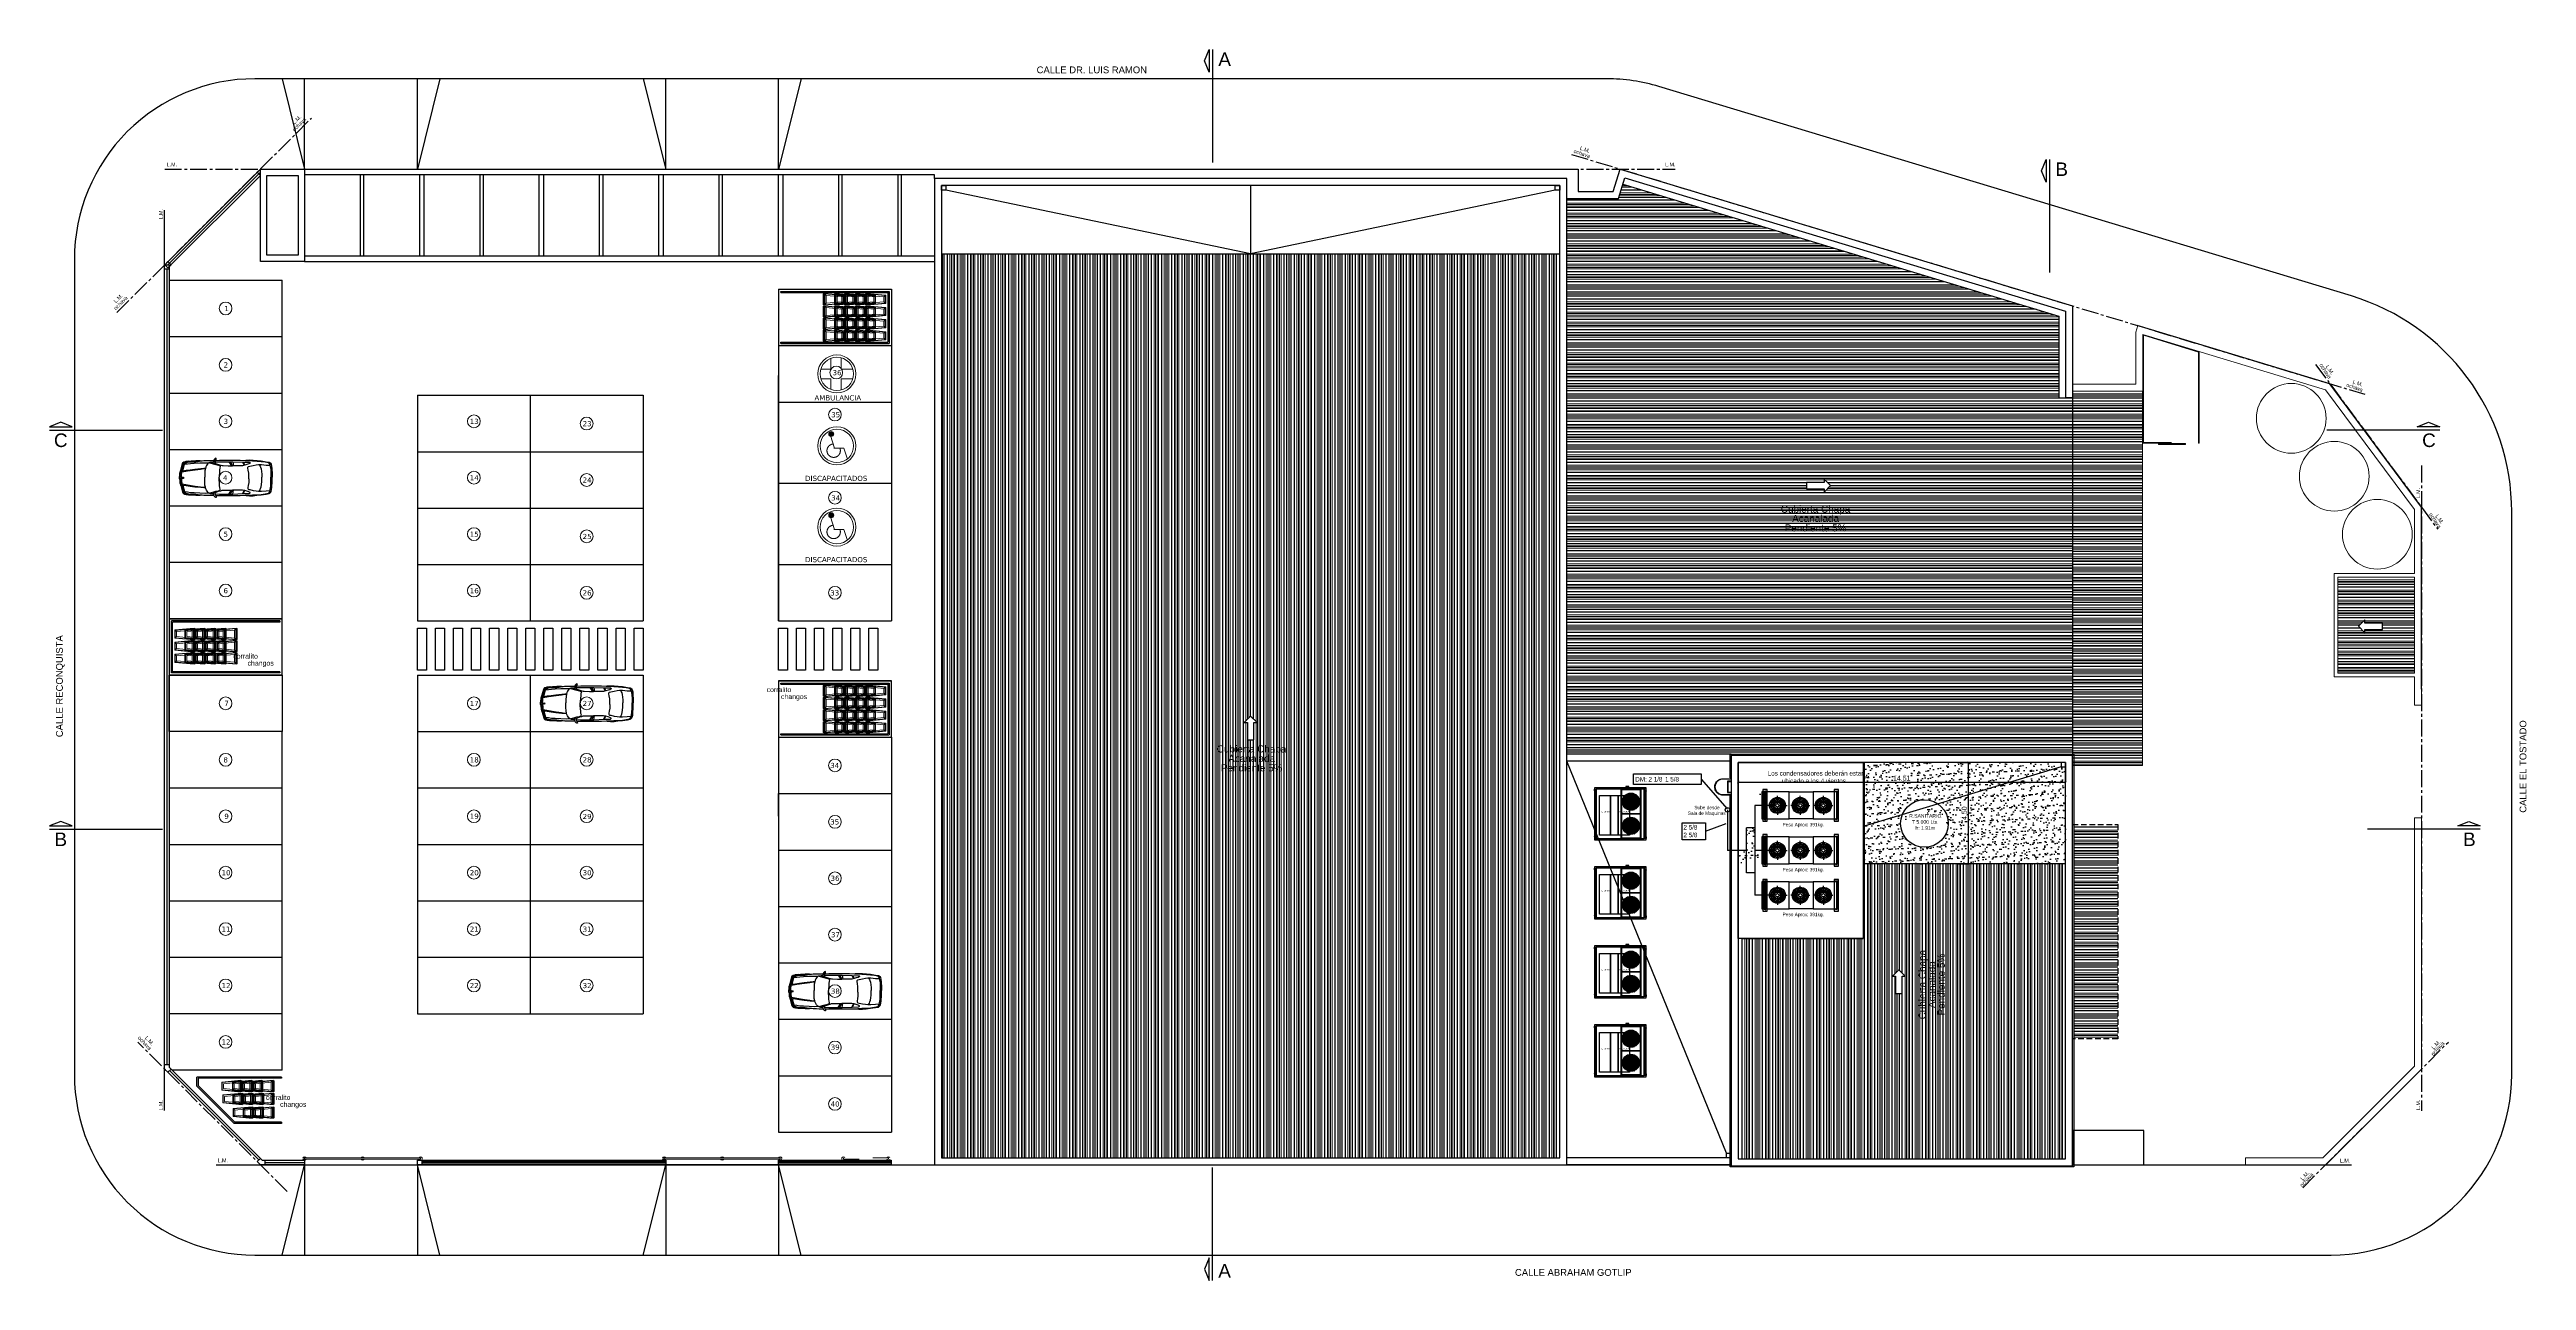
# Model space of a CAD drawing. Header units: inches. Extents: x -309 to 190, y -1585 to -1350.
# Drawn here: x -273.8 to -164.1, y -1584.5 to -1530 of the extents above; entities that cross this region are included whole.
import ezdxf
from ezdxf.enums import TextEntityAlignment as Align
from ezdxf.lldxf.tags import DXFTag

# ---------------------------------------------------------------- set-up
doc = ezdxf.new("R2010")
doc.units = ezdxf.units.IN
doc.header["$MEASUREMENT"] = 0
doc.header["$PDMODE"] = 3
for name, pattern in [('CENTER2', [1.125, 0.75, -0.125, 0.125, -0.125]), ('DASHDOT', [25.4, 12.7, -6.35, 0, -6.35]), ('DASHED', [19.05, 12.7, -6.35]), ('HIDDEN', [0.375, 0.25, -0.125]), ('STYLE_05', [0.20828, 0.069425, -0.138855])]:
    doc.linetypes.add(name, pattern=pattern)
doc.layers.get('0').update_dxf_attribs({"color": 9, "linetype": 'CONTINUOUS'})
doc.layers.get('DEFPOINTS').update_dxf_attribs({"color": 9, "linetype": 'CONTINUOUS'})
for name, color, linetype in [('0-AA', 9, 'CONTINUOUS'), ('008', 9, 'CONTINUOUS'), ('01', 9, 'CONTINUOUS'), ('02', 9, 'CONTINUOUS'), ('AA - EQUIPOS', 9, 'CONTINUOUS'), ('CARP', 9, 'CONTINUOUS'), ('CARPI', 9, 'CONTINUOUS'), ('CIEGOS', 9, 'CONTINUOUS'), ('CO-SEÑALIZACION', 9, 'CONTINUOUS'), ('EJES', 9, 'DASHDOT'), ('EQUIP', 9, 'CONTINUOUS'), ('IFA-CAÑOCOBRE', 44, 'CONTINUOUS'), ('IFA-TEXTOS', 70, 'CONTINUOUS'), ('lm', 9, 'HIDDEN'), ('PLUVIAL', 9, 'CONTINUOUS'), ('referencias', 9, 'CONTINUOUS'), ('REVOQUE', 9, 'CONTINUOUS'), ('TEXT-MUROS', 9, 'CONTINUOUS'), ('TEXTO', 9, 'CONTINUOUS'), ('TEXTOS', 9, 'CONTINUOUS'), ('TEXTVENT', 9, 'CONTINUOUS'), ('Trincheras y Bajadas', 3, 'CONTINUOUS')]:
    doc.layers.add(name, color=color, linetype=linetype)
for name, color, linetype, lineweight in [('cota', 9, 'CONTINUOUS', 9), ('cotas', 9, 'CONTINUOUS', 15), ('None', 9, 'CONTINUOUS', 5)]:
    doc.layers.add(name, color=color, linetype=linetype, lineweight=lineweight)
doc.styles.add('ARIAL', font='arial.ttf', dxfattribs={"height": 0.225})
doc.styles.add('COTAS', font='arial.ttf')
doc.styles.add('Helvetica (bold)', font='arial.ttf')
doc.styles.add('ROMANS', font='arial.ttf')
doc.styles.get("Standard").update_dxf_attribs({"font": 'arial.ttf'})
tags = doc.linetypes.add('HIDDEN2', pattern=[0.1875, 0.125, -0.0625]).pattern_tags.tags
tags[6:7] = [DXFTag(74, 4), DXFTag(75, 0), DXFTag(340, '0'), DXFTag(46, 1.0), DXFTag(50, 0.0), DXFTag(44, 0.0), DXFTag(45, 0.0)]
tags[4:5] = [DXFTag(74, 4), DXFTag(75, 0), DXFTag(340, '0'), DXFTag(46, 1.0), DXFTag(50, 0.0), DXFTag(44, 0.0), DXFTag(45, 0.0)]
doc.dimstyles.new('ploteo 100', dxfattribs={"dimscale": 0, "dimtxt": 0.22, "dimasz": 0.1, "dimexe": 0, "dimexo": 0, "dimgap": 0.05, "dimtad": 1, "dimzin": 0, "dimdsep": 46, "dimtxsty": 'COTAS', "dimblk1": 'ARCHTICK', "dimblk2": 'ARCHTICK', "dimsah": 1, "dimcen": 0.7, "dimclrd": 256, "dimclre": 256, "dimclrt": 256, "dimaunit": 1, "dimadec": 3, "dimazin": 0, "dimtfac": 1, "dimtmove": 2, "dimatfit": 3, "dimldrblk": 'ARCHTICK', "dimfxl": 1, "dimtolj": 1, "dimtzin": 0, "dimarcsym": 0})

# ---------------------------------------------------------------- blocks, each defined once
blk = doc.blocks.new('A$C2F3D15C2')
for points in [[(1.38, 2.18), (1.52, 2.18), (1.52, 2.3), (1.38, 2.3)], [(0.07, 2.11), (0, 2.11), (0, 2.18), (0.07, 2.18)], [(0.07, 2.11), (0, 2.11), (0, 2.1), (0.07, 2.1)], [(0.01, 0.07), (0.06, 0.07), (0.06, 2.11), (0.01, 2.11)], [(0.02, 0.07), (0.05, 0.07), (0.05, 2.11), (0.02, 2.11)], [(0.07, 0), (2.2, 0), (2.2, 2.18), (0.07, 2.18)], [(1.18, 2.18), (2.04, 2.18), (2.04, 0), (1.18, 0)], [(1.2, 2.17), (2.02, 2.17), (2.02, 0.02), (1.2, 0.02)], [(1.23, 1.63), (1.23, 1.63), (1.61, 1.63), (1.61, 1.63)], [(1.34, 1.9), (1.34, 1.9), (1.61, 1.63), (1.61, 1.63)], [(1.34, 1.36), (1.34, 1.36), (1.61, 1.63), (1.61, 1.63)], [(1.61, 2.01), (1.61, 2.01), (1.61, 1.63), (1.61, 1.63)], [(1.88, 1.9), (1.88, 1.9), (1.61, 1.63), (1.61, 1.63)], [(1.61, 1.25), (1.61, 1.25), (1.61, 1.63), (1.61, 1.63)], [(1.99, 1.63), (1.99, 1.63), (1.61, 1.63), (1.61, 1.63)], [(1.88, 1.36), (1.88, 1.36), (1.61, 1.63), (1.61, 1.63)], [(2.2, 2.11), (2.28, 2.11), (2.28, 2.18), (2.2, 2.18)], [(2.2, 2.11), (2.28, 2.11), (2.28, 2.1), (2.2, 2.1)], [(2.26, 0.07), (2.21, 0.07), (2.21, 2.11), (2.26, 2.11)], [(2.25, 0.07), (2.22, 0.07), (2.22, 2.11), (2.25, 2.11)], [(0.07, 0.07), (0, 0.07), (0, 0.09), (0.07, 0.09)], [(0.07, 0.07), (0, 0.07), (0, 0), (0.07, 0)], [(1.23, 0.55), (1.23, 0.56), (1.61, 0.56), (1.61, 0.55)], [(1.34, 0.82), (1.34, 0.82), (1.61, 0.56), (1.61, 0.56)], [(1.34, 0.29), (1.34, 0.29), (1.61, 0.56), (1.61, 0.56)], [(1.61, 0.93), (1.61, 0.93), (1.61, 0.56), (1.61, 0.56)], [(1.88, 0.82), (1.88, 0.82), (1.61, 0.56), (1.61, 0.56)], [(1.61, 0.18), (1.61, 0.18), (1.61, 0.56), (1.61, 0.56)], [(1.99, 0.55), (1.99, 0.56), (1.61, 0.56), (1.61, 0.55)], [(1.88, 0.29), (1.88, 0.29), (1.61, 0.56), (1.61, 0.56)], [(2.2, 0.07), (2.28, 0.07), (2.28, 0.09), (2.2, 0.09)], [(2.2, 0.07), (2.28, 0.07), (2.28, 0), (2.2, 0)]]:
    blk.add_lwpolyline(points, close=True)
at = {"linetype": 'DASHED'}
for points in [[(0.22, 1.9), (0.71, 1.9), (0.71, 0.15), (0.22, 0.15)], [(0.71, 1.9), (1.05, 1.9), (1.05, 0.15), (0.71, 0.15)], [(1.55, 0.15), (1.05, 0.15), (1.05, 1.9), (1.55, 1.9)]]:
    blk.add_lwpolyline(points, close=True, dxfattribs=at)
for points in [[(1.2, 2.12), (1.18, 2.12)], [(1.2, 1.7), (1.18, 1.7)], [(1.2, 1.56), (1.18, 1.56)], [(1.2, 1.14), (1.18, 1.14)], [(1.19, 2.11), (1.19, 2.13)], [(1.19, 1.69), (1.19, 1.71)], [(1.19, 1.57), (1.19, 1.55)], [(1.19, 1.15), (1.19, 1.13)], [(1.41, 1.71), (1.26, 1.77), (1.26, 1.77), (1.41, 1.71)], [(1.41, 1.55), (1.26, 1.49), (1.26, 1.48), (1.41, 1.55)], [(1.53, 1.83), (1.46, 1.98), (1.47, 1.98), (1.53, 1.83)], [(1.53, 1.43), (1.47, 1.28), (1.47, 1.28), (1.53, 1.43)], [(1.69, 1.83), (1.75, 1.98), (1.76, 1.98), (1.69, 1.83)], [(1.69, 1.43), (1.75, 1.28), (1.76, 1.28), (1.69, 1.43)], [(1.81, 1.71), (1.96, 1.78), (1.96, 1.77), (1.81, 1.71)], [(1.81, 1.55), (1.96, 1.49), (1.96, 1.48), (1.81, 1.55)], [(1.18, 1.1), (2.04, 1.1)], [(1.18, 1.09), (2.04, 1.09)], [(1.18, 1.09), (2.04, 1.09)], [(1.2, 1.05), (1.18, 1.05)], [(1.2, 0.63), (1.18, 0.63)], [(1.2, 0.49), (1.18, 0.49)], [(1.2, 0.07), (1.18, 0.07)], [(1.19, 1.03), (1.19, 1.06)], [(1.19, 0.61), (1.19, 0.64)], [(1.19, 0.5), (1.19, 0.47)], [(1.19, 0.08), (1.19, 0.05)], [(1.41, 0.64), (1.26, 0.7), (1.26, 0.7), (1.41, 0.64)], [(1.41, 0.47), (1.26, 0.41), (1.26, 0.41), (1.41, 0.48)], [(1.53, 0.36), (1.46, 0.21), (1.47, 0.21), (1.53, 0.36)], [(1.53, 0.75), (1.47, 0.91), (1.47, 0.91), (1.53, 0.75)], [(1.69, 0.75), (1.75, 0.91), (1.76, 0.9), (1.69, 0.75)], [(1.69, 0.36), (1.75, 0.21), (1.76, 0.21), (1.69, 0.36)], [(1.81, 0.64), (1.96, 0.7), (1.96, 0.7), (1.81, 0.64)], [(1.81, 0.47), (1.96, 0.41), (1.96, 0.41), (1.81, 0.48)]]:
    blk.add_lwpolyline(points)
for centre, radius in [((0.04, 2.14), 0.00411), ((0.04, 2.14), 0.00486), ((0.04, 2.14), 0.00561), ((1.19, 2.12), 0.00573), ((1.19, 2.12), 0.00732), ((1.19, 2.12), 0.00493), ((1.19, 1.7), 0.00732), ((1.19, 1.7), 0.00573), ((1.19, 1.7), 0.00493), ((1.19, 1.56), 0.00573), ((1.19, 1.56), 0.00732), ((1.19, 1.56), 0.00493), ((1.19, 1.14), 0.00732), ((1.19, 1.14), 0.00573), ((1.19, 1.14), 0.00493), ((1.61, 1.63), 0.378), ((1.61, 1.63), 0.366), ((1.61, 1.63), 0.352), ((1.61, 1.63), 0.338), ((1.61, 1.63), 0.324), ((1.61, 1.63), 0.311), ((1.61, 1.63), 0.297), ((1.61, 1.63), 0.283), ((1.61, 1.63), 0.269), ((1.61, 1.63), 0.255), ((1.61, 1.63), 0.241), ((1.61, 1.63), 0.227), ((1.61, 1.63), 0.213), ((1.61, 1.63), 0.2), ((1.61, 1.63), 0.186), ((1.61, 1.63), 0.172), ((1.61, 1.63), 0.158), ((1.61, 1.63), 0.144), ((1.61, 1.63), 0.13), ((1.61, 1.63), 0.116), ((1.61, 1.63), 0.102), ((1.61, 1.63), 0.0885), ((1.61, 1.63), 0.0816), ((1.61, 1.63), 0.0651), ((2.24, 2.14), 0.00411), ((2.24, 2.14), 0.00486), ((2.24, 2.14), 0.00561), ((0.04, 0.05), 0.00411), ((0.04, 0.05), 0.00486), ((0.04, 0.05), 0.00561), ((1.19, 1.05), 0.00573), ((1.19, 1.05), 0.00493), ((1.19, 1.05), 0.00732), ((1.19, 0.63), 0.00573), ((1.19, 0.63), 0.00493), ((1.19, 0.63), 0.00732), ((1.19, 0.49), 0.00573), ((1.19, 0.49), 0.00493), ((1.19, 0.49), 0.00732), ((1.19, 0.07), 0.00573), ((1.19, 0.07), 0.00493), ((1.19, 0.07), 0.00732), ((1.61, 0.56), 0.378), ((1.61, 0.56), 0.366), ((1.61, 0.56), 0.352), ((1.61, 0.56), 0.338), ((1.61, 0.56), 0.324), ((1.61, 0.56), 0.311), ((1.61, 0.56), 0.297), ((1.61, 0.56), 0.283), ((1.61, 0.56), 0.269), ((1.61, 0.56), 0.255), ((1.61, 0.56), 0.241), ((1.61, 0.56), 0.227), ((1.61, 0.56), 0.213), ((1.61, 0.56), 0.2), ((1.61, 0.56), 0.186), ((1.61, 0.56), 0.172), ((1.61, 0.56), 0.158), ((1.61, 0.56), 0.144), ((1.61, 0.56), 0.13), ((1.61, 0.56), 0.116), ((1.61, 0.56), 0.102), ((1.61, 0.56), 0.0885), ((1.61, 0.56), 0.0816), ((1.61, 0.56), 0.0816), ((1.61, 0.56), 0.0651), ((2.24, 0.05), 0.00411), ((2.24, 0.05), 0.00486), ((2.24, 0.05), 0.00561)]:
    blk.add_circle(centre, radius)
for s, p in [('RETORNO', (0.26, 1.16)), ('INJECCIÓN', (1.09, 1.16))]:
    blk.add_text(s, height=0.0583).set_placement(p)
blk = doc.blocks.new('Auto20_Pl')
at = {"color": 0, "linetype": 'ByBlock'}
for p, q in [((-4.39, 0.45), (-4.41, 0.19)), ((-4.41, 0.19), (-4.41, 0.04)), ((-4.41, 0.04), (-4.41, -0.04)), ((-4.38, 0.56), (-4.39, 0.45)), ((-4.36, 0.65), (-4.38, 0.56)), ((-4.33, 0.7), (-4.36, 0.65)), ((-4.34, 0.4), (-4.35, 0.24)), ((-4.35, 0.24), (-4.35, 0.1)), ((-4.35, 0.1), (-4.35, 0.04)), ((-4.35, 0.04), (-4.35, -0.04)), ((-4.32, 0.55), (-4.34, 0.4)), ((-4.3, 0.73), (-4.33, 0.7)), ((-4.29, 0.64), (-4.32, 0.55)), ((-4.26, 0.75), (-4.3, 0.73)), ((-4.12, 0.62), (-4.3, 0.6)), ((-4.26, 0.69), (-4.29, 0.64)), ((-4.13, 0.78), (-4.26, 0.75)), ((-4.24, 0.72), (-4.26, 0.69)), ((-4.21, 0.73), (-4.24, 0.72)), ((-4.07, 0.76), (-4.21, 0.73)), ((-3.89, 0.81), (-4.13, 0.78)), ((-3.9, 0.63), (-4.12, 0.62)), ((-3.89, 0.79), (-4.07, 0.76)), ((-3.91, 0.18), (-3.92, 0.09)), ((-3.92, 0.09), (-3.92, 0.04)), ((-3.92, 0.04), (-3.92, -0.04)), ((-3.9, 0.32), (-3.91, 0.18)), ((-3.8, 0.63), (-3.9, 0.63)), ((-3.88, 0.43), (-3.9, 0.32)), ((-3.68, 0.83), (-3.89, 0.81)), ((-3.7, 0.8), (-3.89, 0.79)), ((-3.86, 0.51), (-3.88, 0.43)), ((-3.84, 0.57), (-3.86, 0.51)), ((-3.81, 0.61), (-3.84, 0.57)), ((-3.79, 0.63), (-3.81, 0.61)), ((-3.76, 0.63), (-3.8, 0.63)), ((-3.65, 0.62), (-3.76, 0.63)), ((-3.68, 0.83), (-3.71, 0.81)), ((-3.48, 0.81), (-3.7, 0.8)), ((-3.5, 0.85), (-3.68, 0.83)), ((-3.5, 0.6), (-3.65, 0.62)), ((-3.33, 0.85), (-3.5, 0.85)), ((-3.34, 0.56), (-3.5, 0.6)), ((-3.29, 0.82), (-3.48, 0.81)), ((-3.34, 0.73), (-3.36, 0.71)), ((-3.36, 0.71), (-3.36, 0.7)), ((-3.36, 0.7), (-3.3, 0.67)), ((-3.32, 0.74), (-3.34, 0.73)), ((-3.28, 0.55), (-3.34, 0.56)), ((-3.17, 0.84), (-3.33, 0.85)), ((-3.02, 0.75), (-3.32, 0.74)), ((-3.3, 0.67), (-3.21, 0.63)), ((-3.14, 0.83), (-3.29, 0.82)), ((-3.29, 0.22), (-3.27, 0.36)), ((-3.29, 0.11), (-3.29, 0.22)), ((-3.29, 0.04), (-3.29, 0.11)), ((-3.29, 0.04), (-3.29, -0.04)), ((-3.26, 0.53), (-3.28, 0.55)), ((-3.27, 0.36), (-3.25, 0.46)), ((-3.25, 0.51), (-3.26, 0.53)), ((-3.25, 0.49), (-3.25, 0.51)), ((-3.25, 0.46), (-3.25, 0.49)), ((-3.21, 0.63), (-3.11, 0.6)), ((-3.12, 0.83), (-3.17, 0.84)), ((-2.89, 0.84), (-3.12, 0.83)), ((-3.11, 0.6), (-3, 0.58)), ((-3.03, 0.76), (-3.1, 0.6)), ((-3, 0.76), (-3.07, 0.6)), ((-2.54, 0.77), (-3.02, 0.75)), ((-3, 0.58), (-2.91, 0.58)), ((-2.91, 0.58), (-2.52, 0.58)), ((-2.54, 0.84), (-2.89, 0.84)), ((-2.53, 0.77), (-2.57, 0.58)), ((-2.2, 0.84), (-2.54, 0.84)), ((-2.29, 0.77), (-2.54, 0.77)), ((-2.43, 0.77), (-2.52, 0.58)), ((-2.32, 0.58), (-2.52, 0.58)), ((-2.35, 0.77), (-2.47, 0.58)), ((-2.07, 0.59), (-2.32, 0.58)), ((-1.9, 0.77), (-2.29, 0.77)), ((-1.91, 0.84), (-2.2, 0.84)), ((-2.03, 0.59), (-2.07, 0.59)), ((-1.96, 0.61), (-2.03, 0.59)), ((-1.86, 0.64), (-1.96, 0.61)), ((-1.93, 0.56), (-1.94, 0.54)), ((-1.94, 0.54), (-1.92, 0.48)), ((-1.92, 0.58), (-1.93, 0.56)), ((-1.85, 0.61), (-1.92, 0.58)), ((-1.92, 0.48), (-1.91, 0.37)), ((-1.72, 0.84), (-1.91, 0.84)), ((-1.91, 0.37), (-1.9, 0.25)), ((-1.69, 0.76), (-1.9, 0.77)), ((-1.9, 0.25), (-1.89, 0.08)), ((-1.89, 0.08), (-1.89, 0.04)), ((-1.89, 0.04), (-1.89, -0.04)), ((-1.72, 0.69), (-1.86, 0.64)), ((-1.73, 0.64), (-1.85, 0.61)), ((-1.75, 0.93), (-1.73, 0.94)), ((-1.74, 0.89), (-1.75, 0.93)), ((-1.7, 0.79), (-1.74, 0.89)), ((-1.73, 0.94), (-1.69, 0.92)), ((-1.43, 0.72), (-1.73, 0.64)), ((-1.72, 0.69), (-1.68, 0.76)), ((-1.62, 0.72), (-1.72, 0.69)), ((-1.69, 0.78), (-1.7, 0.79)), ((-1.69, 0.92), (-1.65, 0.87)), ((-1.68, 0.76), (-1.69, 0.78)), ((-1.65, 0.87), (-1.63, 0.82)), ((-1.44, 0.83), (-1.63, 0.83)), ((-1.63, 0.82), (-1.62, 0.77)), ((-1.56, 0.75), (-1.62, 0.76)), ((-1.51, 0.75), (-1.62, 0.72)), ((-1.5, 0.75), (-1.56, 0.75)), ((-1.46, 0.74), (-1.5, 0.75)), ((-1.43, 0.73), (-1.46, 0.74)), ((-1.31, 0.82), (-1.44, 0.83)), ((-1.42, 0.72), (-1.43, 0.73)), ((-1.42, 0.72), (-1.39, 0.72)), ((-1.39, 0.72), (-1.37, 0.7)), ((-1.23, 0.72), (-1.38, 0.71)), ((-1.37, 0.7), (-1.34, 0.68)), ((-1.34, 0.68), (-1.31, 0.64)), ((-1.15, 0.82), (-1.31, 0.82)), ((-1.31, 0.64), (-1.28, 0.59)), ((-1.28, 0.59), (-1.25, 0.52)), ((-1.25, 0.52), (-1.23, 0.45)), ((-0.97, 0.71), (-1.23, 0.72)), ((-1.16, 0.46), (-1.23, 0.47)), ((-1.16, 0.45), (-1.23, 0.45)), ((-1.23, 0.45), (-1.21, 0.34)), ((-1.21, 0.34), (-1.2, 0.19)), ((-1.2, 0.19), (-1.2, 0.04)), ((-1.2, 0.04), (-1.2, -0.04)), ((-1.01, 0.45), (-1.16, 0.46)), ((-1, 0.43), (-1.16, 0.45)), ((-1.1, 0.81), (-1.15, 0.82)), ((-0.99, 0.82), (-1.1, 0.81)), ((-1.01, 0.81), (-1.06, 0.81)), ((-0.88, 0.79), (-1.01, 0.81)), ((-0.73, 0.42), (-1.01, 0.45)), ((-0.74, 0.39), (-1, 0.43)), ((-0.78, 0.82), (-0.99, 0.82)), ((-0.7, 0.7), (-0.97, 0.71)), ((-0.78, 0.77), (-0.88, 0.79)), ((-0.56, 0.81), (-0.78, 0.82)), ((-0.62, 0.77), (-0.78, 0.77)), ((-0.38, 0.33), (-0.74, 0.39)), ((-0.51, 0.39), (-0.73, 0.42)), ((-0.52, 0.69), (-0.7, 0.7)), ((-0.51, 0.77), (-0.62, 0.77)), ((-0.43, 0.81), (-0.56, 0.81)), ((-0.38, 0.67), (-0.52, 0.69)), ((-0.45, 0.76), (-0.51, 0.77)), ((-0.31, 0.36), (-0.51, 0.39)), ((-0.47, 0.77), (-0.5, 0.77)), ((-0.44, 0.78), (-0.47, 0.77)), ((-0.45, 0.81), (-0.44, 0.79)), ((-0.36, 0.74), (-0.45, 0.76)), ((-0.44, 0.79), (-0.35, 0.77)), ((-0.44, 0.79), (-0.44, 0.78)), ((-0.44, 0.78), (-0.38, 0.77)), ((-0.31, 0.79), (-0.43, 0.81)), ((-0.42, 0.78), (-0.41, 0.79)), ((-0.38, 0.77), (-0.38, 0.78)), ((-0.28, 0.74), (-0.38, 0.77)), ((-0.25, 0.65), (-0.38, 0.67)), ((-0.12, 0.29), (-0.38, 0.33)), ((-0.36, 0.76), (-0.35, 0.77)), ((-0.31, 0.72), (-0.36, 0.74)), ((-0.29, 0.76), (-0.35, 0.77)), ((-0.34, 0.73), (-0.34, 0.75)), ((-0.24, 0.77), (-0.31, 0.79)), ((-0.27, 0.7), (-0.31, 0.72)), ((-0.16, 0.34), (-0.31, 0.36)), ((-0.24, 0.74), (-0.29, 0.76)), ((-0.24, 0.71), (-0.28, 0.74)), ((-0.25, 0.67), (-0.27, 0.7)), ((-0.24, 0.65), (-0.25, 0.67)), ((-0.21, 0.65), (-0.25, 0.65)), ((-0.21, 0.76), (-0.24, 0.77)), ((-0.21, 0.72), (-0.24, 0.74)), ((-0.22, 0.69), (-0.24, 0.71)), ((-0.16, 0.36), (-0.24, 0.65)), ((-0.21, 0.65), (-0.22, 0.69)), ((-0.17, 0.73), (-0.21, 0.76)), ((-0.19, 0.7), (-0.21, 0.72)), ((-0.15, 0.47), (-0.21, 0.65)), ((-0.18, 0.67), (-0.19, 0.7)), ((-0.09, 0.41), (-0.18, 0.67)), ((-0.15, 0.68), (-0.17, 0.73)), ((-0.15, 0.33), (-0.16, 0.36)), ((-0.06, 0.37), (-0.15, 0.68)), ((-0.12, 0.36), (-0.15, 0.47)), ((-0.12, 0.3), (-0.15, 0.33)), ((-0.14, 0.33), (-0.12, 0.33)), ((-0.12, 0.33), (-0.12, 0.36)), ((-0.11, 0.29), (-0.12, 0.3)), ((-0.11, 0.25), (-0.11, 0.29)), ((-0.11, 0.28), (-0.07, 0.28)), ((-0.1, 0.15), (-0.11, 0.25)), ((-0.09, 0.04), (-0.1, 0.15)), ((-0.07, 0.31), (-0.09, 0.41)), ((-0.09, 0.26), (-0.08, 0.27)), ((-0.09, 0.23), (-0.09, 0.26)), ((-0.08, 0.14), (-0.09, 0.23)), ((-0.09, 0.04), (-0.09, -0.04)), ((-0.08, 0.27), (-0.07, 0.27)), ((-0.07, 0.04), (-0.08, 0.14)), ((-0.07, 0.27), (-0.07, 0.31)), ((-0.07, 0.27), (-0.06, 0.26)), ((-0.07, 0.03), (-0.07, 0.04)), ((-0.06, 0.02), (-0.07, 0.03)), ((-0.05, 0.34), (-0.06, 0.37)), ((-0.06, 0.26), (-0.06, 0.22)), ((-0.06, 0.22), (-0.05, 0.15)), ((-0.05, 0.02), (-0.06, 0.02)), ((-0.04, 0.31), (-0.05, 0.34)), ((-0.05, 0.15), (-0.04, 0.07)), ((-0.04, 0.03), (-0.05, 0.02)), ((-0.03, 0.28), (-0.04, 0.31)), ((-0.04, 0.07), (-0.04, 0.03)), ((-0.02, 0.23), (-0.03, 0.28)), ((-0.01, 0.12), (-0.02, 0.23)), ((0, 0.04), (-0.01, 0.12)), ((0, 0.04), (0, -0.04)), ((-4.41, -0.19), (-4.41, -0.04)), ((-4.39, -0.45), (-4.41, -0.19)), ((-4.38, -0.56), (-4.39, -0.45)), ((-4.36, -0.65), (-4.38, -0.56)), ((-4.33, -0.7), (-4.36, -0.65)), ((-4.35, -0.1), (-4.35, -0.04)), ((-4.35, -0.24), (-4.35, -0.1)), ((-4.34, -0.4), (-4.35, -0.24)), ((-4.32, -0.54), (-4.34, -0.4)), ((-4.3, -0.73), (-4.33, -0.7)), ((-4.29, -0.64), (-4.32, -0.54)), ((-4.12, -0.61), (-4.3, -0.6)), ((-4.26, -0.75), (-4.3, -0.73)), ((-4.26, -0.69), (-4.29, -0.64)), ((-4.24, -0.72), (-4.26, -0.69)), ((-4.13, -0.77), (-4.26, -0.75)), ((-4.21, -0.73), (-4.24, -0.72)), ((-4.07, -0.76), (-4.21, -0.73)), ((-3.89, -0.81), (-4.13, -0.77)), ((-3.9, -0.63), (-4.12, -0.61)), ((-3.89, -0.78), (-4.07, -0.76)), ((-3.92, -0.09), (-3.92, -0.04)), ((-3.91, -0.18), (-3.92, -0.09)), ((-3.9, -0.31), (-3.91, -0.18)), ((-3.88, -0.43), (-3.9, -0.31)), ((-3.8, -0.63), (-3.9, -0.63)), ((-3.7, -0.8), (-3.89, -0.78)), ((-3.68, -0.83), (-3.89, -0.81)), ((-3.86, -0.51), (-3.88, -0.43)), ((-3.84, -0.56), (-3.86, -0.51)), ((-3.81, -0.61), (-3.84, -0.56)), ((-3.79, -0.63), (-3.81, -0.61)), ((-3.76, -0.63), (-3.8, -0.63)), ((-3.65, -0.62), (-3.76, -0.63)), ((-3.68, -0.83), (-3.71, -0.81)), ((-3.48, -0.81), (-3.7, -0.8)), ((-3.5, -0.84), (-3.68, -0.83)), ((-3.5, -0.59), (-3.65, -0.62)), ((-3.34, -0.56), (-3.5, -0.59)), ((-3.33, -0.85), (-3.5, -0.84)), ((-3.29, -0.82), (-3.48, -0.81)), ((-3.36, -0.7), (-3.3, -0.66)), ((-3.36, -0.71), (-3.36, -0.7)), ((-3.34, -0.73), (-3.36, -0.71)), ((-3.28, -0.54), (-3.34, -0.56)), ((-3.32, -0.74), (-3.34, -0.73)), ((-3.17, -0.84), (-3.33, -0.85)), ((-3.02, -0.75), (-3.32, -0.74)), ((-3.3, -0.66), (-3.21, -0.63)), ((-3.29, -0.04), (-3.29, -0.11)), ((-3.29, -0.11), (-3.29, -0.22)), ((-3.29, -0.22), (-3.27, -0.36)), ((-3.14, -0.83), (-3.29, -0.82)), ((-3.26, -0.53), (-3.28, -0.54)), ((-3.27, -0.36), (-3.25, -0.46)), ((-3.25, -0.51), (-3.26, -0.53)), ((-3.25, -0.46), (-3.25, -0.49)), ((-3.25, -0.49), (-3.25, -0.51)), ((-3.21, -0.63), (-3.11, -0.6)), ((-3.12, -0.83), (-3.17, -0.84)), ((-2.89, -0.84), (-3.12, -0.83)), ((-3.11, -0.6), (-3, -0.58)), ((-3.03, -0.75), (-3.1, -0.6)), ((-3, -0.75), (-3.07, -0.6)), ((-2.54, -0.77), (-3.02, -0.75)), ((-3, -0.58), (-2.91, -0.58)), ((-2.91, -0.58), (-2.52, -0.58)), ((-2.54, -0.84), (-2.89, -0.84)), ((-2.53, -0.77), (-2.57, -0.58)), ((-2.29, -0.77), (-2.54, -0.77)), ((-2.2, -0.84), (-2.54, -0.84)), ((-2.43, -0.77), (-2.52, -0.58)), ((-2.32, -0.58), (-2.52, -0.58)), ((-2.35, -0.77), (-2.47, -0.58)), ((-2.07, -0.59), (-2.32, -0.58)), ((-1.9, -0.77), (-2.29, -0.77)), ((-1.91, -0.84), (-2.2, -0.84)), ((-2.03, -0.59), (-2.07, -0.59)), ((-1.96, -0.61), (-2.03, -0.59)), ((-1.86, -0.64), (-1.96, -0.61)), ((-1.94, -0.54), (-1.92, -0.48)), ((-1.93, -0.56), (-1.94, -0.54)), ((-1.92, -0.58), (-1.93, -0.56)), ((-1.92, -0.48), (-1.91, -0.37)), ((-1.85, -0.61), (-1.92, -0.58)), ((-1.91, -0.37), (-1.9, -0.25)), ((-1.72, -0.83), (-1.91, -0.84)), ((-1.9, -0.25), (-1.89, -0.08)), ((-1.69, -0.76), (-1.9, -0.77)), ((-1.89, -0.08), (-1.89, -0.04)), ((-1.72, -0.69), (-1.86, -0.64)), ((-1.73, -0.64), (-1.85, -0.61)), ((-1.74, -0.88), (-1.75, -0.92)), ((-1.75, -0.92), (-1.73, -0.94)), ((-1.7, -0.79), (-1.74, -0.88)), ((-1.43, -0.72), (-1.73, -0.64)), ((-1.73, -0.94), (-1.69, -0.92)), ((-1.62, -0.72), (-1.72, -0.69)), ((-1.72, -0.69), (-1.68, -0.76)), ((-1.69, -0.77), (-1.7, -0.79)), ((-1.68, -0.76), (-1.69, -0.77)), ((-1.69, -0.92), (-1.65, -0.87)), ((-1.65, -0.87), (-1.63, -0.82)), ((-1.63, -0.82), (-1.62, -0.76)), ((-1.44, -0.83), (-1.63, -0.83)), ((-1.51, -0.74), (-1.62, -0.72)), ((-1.56, -0.75), (-1.62, -0.76)), ((-1.5, -0.74), (-1.56, -0.75)), ((-1.46, -0.74), (-1.5, -0.74)), ((-1.43, -0.73), (-1.46, -0.74)), ((-1.31, -0.82), (-1.44, -0.83)), ((-1.42, -0.72), (-1.43, -0.73)), ((-1.42, -0.72), (-1.39, -0.72)), ((-1.39, -0.72), (-1.37, -0.7)), ((-1.23, -0.72), (-1.38, -0.71)), ((-1.37, -0.7), (-1.34, -0.68)), ((-1.34, -0.68), (-1.31, -0.63)), ((-1.31, -0.63), (-1.28, -0.59)), ((-1.15, -0.82), (-1.31, -0.82)), ((-1.28, -0.59), (-1.25, -0.52)), ((-1.25, -0.52), (-1.23, -0.44)), ((-1.23, -0.44), (-1.21, -0.33)), ((-1.16, -0.45), (-1.23, -0.45)), ((-1.16, -0.46), (-1.23, -0.46)), ((-0.97, -0.71), (-1.23, -0.72)), ((-1.21, -0.33), (-1.2, -0.19)), ((-1.2, -0.19), (-1.2, -0.04)), ((-1, -0.42), (-1.16, -0.45)), ((-1.01, -0.45), (-1.16, -0.46)), ((-1.1, -0.81), (-1.15, -0.82)), ((-0.99, -0.82), (-1.1, -0.81)), ((-1.01, -0.81), (-1.06, -0.81)), ((-0.73, -0.42), (-1.01, -0.45)), ((-0.88, -0.78), (-1.01, -0.81)), ((-0.74, -0.39), (-1, -0.42)), ((-0.78, -0.82), (-0.99, -0.82)), ((-0.7, -0.7), (-0.97, -0.71)), ((-0.78, -0.77), (-0.88, -0.78)), ((-0.62, -0.77), (-0.78, -0.77)), ((-0.56, -0.81), (-0.78, -0.82)), ((-0.38, -0.33), (-0.74, -0.39)), ((-0.51, -0.39), (-0.73, -0.42)), ((-0.52, -0.69), (-0.7, -0.7)), ((-0.51, -0.77), (-0.62, -0.77)), ((-0.43, -0.8), (-0.56, -0.81)), ((-0.38, -0.67), (-0.52, -0.69)), ((-0.31, -0.36), (-0.51, -0.39)), ((-0.45, -0.76), (-0.51, -0.77)), ((-0.47, -0.77), (-0.5, -0.77)), ((-0.44, -0.78), (-0.47, -0.77)), ((-0.36, -0.74), (-0.45, -0.76)), ((-0.45, -0.8), (-0.44, -0.79)), ((-0.44, -0.79), (-0.35, -0.77)), ((-0.44, -0.78), (-0.38, -0.77)), ((-0.44, -0.79), (-0.44, -0.78)), ((-0.31, -0.79), (-0.43, -0.8)), ((-0.42, -0.78), (-0.41, -0.78)), ((-0.12, -0.29), (-0.38, -0.33)), ((-0.25, -0.65), (-0.38, -0.67)), ((-0.28, -0.73), (-0.38, -0.77)), ((-0.38, -0.77), (-0.38, -0.78)), ((-0.31, -0.72), (-0.36, -0.74)), ((-0.36, -0.76), (-0.35, -0.77)), ((-0.29, -0.76), (-0.35, -0.77)), ((-0.34, -0.73), (-0.34, -0.75)), ((-0.16, -0.34), (-0.31, -0.36)), ((-0.27, -0.69), (-0.31, -0.72)), ((-0.24, -0.77), (-0.31, -0.79)), ((-0.24, -0.74), (-0.29, -0.76)), ((-0.24, -0.71), (-0.28, -0.73)), ((-0.25, -0.67), (-0.27, -0.69)), ((-0.21, -0.65), (-0.25, -0.65)), ((-0.24, -0.65), (-0.25, -0.67)), ((-0.16, -0.35), (-0.24, -0.65)), ((-0.22, -0.68), (-0.24, -0.71)), ((-0.21, -0.72), (-0.24, -0.74)), ((-0.21, -0.76), (-0.24, -0.77)), ((-0.21, -0.65), (-0.22, -0.68)), ((-0.15, -0.47), (-0.21, -0.65)), ((-0.19, -0.7), (-0.21, -0.72)), ((-0.17, -0.73), (-0.21, -0.76)), ((-0.18, -0.67), (-0.19, -0.7)), ((-0.09, -0.4), (-0.18, -0.67)), ((-0.15, -0.68), (-0.17, -0.73)), ((-0.15, -0.33), (-0.16, -0.35)), ((-0.12, -0.3), (-0.15, -0.33)), ((-0.12, -0.36), (-0.15, -0.47)), ((-0.06, -0.37), (-0.15, -0.68)), ((-0.14, -0.33), (-0.12, -0.33)), ((-0.11, -0.29), (-0.12, -0.3)), ((-0.12, -0.33), (-0.12, -0.36)), ((-0.1, -0.15), (-0.11, -0.24)), ((-0.11, -0.24), (-0.11, -0.29)), ((-0.11, -0.28), (-0.07, -0.28)), ((-0.09, -0.04), (-0.1, -0.15)), ((-0.08, -0.14), (-0.09, -0.23)), ((-0.09, -0.23), (-0.09, -0.26)), ((-0.09, -0.26), (-0.08, -0.27)), ((-0.07, -0.31), (-0.09, -0.4)), ((-0.07, -0.04), (-0.08, -0.14)), ((-0.08, -0.27), (-0.07, -0.27)), ((-0.06, -0.02), (-0.07, -0.03)), ((-0.07, -0.03), (-0.07, -0.04)), ((-0.07, -0.27), (-0.06, -0.26)), ((-0.07, -0.27), (-0.07, -0.31)), ((-0.05, -0.02), (-0.06, -0.02)), ((-0.06, -0.22), (-0.05, -0.15)), ((-0.06, -0.26), (-0.06, -0.22)), ((-0.05, -0.34), (-0.06, -0.37)), ((-0.04, -0.03), (-0.05, -0.02)), ((-0.05, -0.15), (-0.04, -0.07)), ((-0.04, -0.31), (-0.05, -0.34)), ((-0.04, -0.07), (-0.04, -0.03)), ((-0.03, -0.28), (-0.04, -0.31)), ((-0.02, -0.23), (-0.03, -0.28)), ((-0.01, -0.12), (-0.02, -0.23)), ((0, -0.04), (-0.01, -0.12))]:
    blk.add_line(p, q, dxfattribs=at)
blk.add_circle((-0.16, 0), 0.0375, dxfattribs=at)
blk = doc.blocks.new('_ARCHTICK')
at = {"color": 0, "linetype": 'ByBlock', "const_width": 0.15}
blk.add_lwpolyline([(-0.5, -0.5), (0.5, 0.5)], dxfattribs=at)
blk = doc.blocks.new('*D67')
at = {"layer": 'cotas', "lineweight": -2, "transparency": 16777216}
for p, q in [((-189.31, -1561.58), (-188.82, -1561.58)), ((-188.82, -1561.58), (-188.82, -1566.08)), ((-189.31, -1566.08), (-188.82, -1566.08))]:
    blk.add_line(p, q, dxfattribs=at)
at = {"layer": 'DEFPOINTS', "color": 0, "transparency": 16777216}
for p in [(-189.31, -1561.58), (-189.31, -1566.08), (-188.82, -1566.08)]:
    blk.add_point(p, dxfattribs=at)
at = {"layer": 'cotas', "lineweight": -2, "transparency": 16777216, "xscale": 0.1, "yscale": 0.1, "zscale": 0.1}
for p, rotation in [((-188.82, -1561.58), 90), ((-188.82, -1566.08), 270)]:
    blk.add_blockref('_ARCHTICK', p, dxfattribs=dict(at, rotation=rotation))
at = {"layer": 'cotas', "transparency": 16777216, "insert": (-188.99, -1563.83), "char_height": 0.22, "attachment_point": 5, "rotation": 90, "style": 'COTAS'}
blk.add_mtext('\\A1;4.50', dxfattribs=at)
blk = doc.blocks.new('*D68')
at = {"layer": 'cotas', "lineweight": -2, "transparency": 16777216}
for p, q in [((-199.01, -1561.58), (-199.01, -1562.45)), ((-184.5, -1561.58), (-184.5, -1562.45)), ((-199.01, -1562.45), (-184.5, -1562.45))]:
    blk.add_line(p, q, dxfattribs=at)
at = {"layer": 'DEFPOINTS', "color": 0, "transparency": 16777216}
for p in [(-199.01, -1561.58), (-184.5, -1561.58), (-184.5, -1562.45)]:
    blk.add_point(p, dxfattribs=at)
at = {"layer": 'cotas', "lineweight": -2, "transparency": 16777216, "xscale": 0.1, "yscale": 0.1, "zscale": 0.1, "rotation": 180}
blk.add_blockref('_ARCHTICK', (-199.01, -1562.45), dxfattribs=at)
at = {"layer": 'cotas', "lineweight": -2, "transparency": 16777216, "xscale": 0.1, "yscale": 0.1, "zscale": 0.1}
blk.add_blockref('_ARCHTICK', (-184.5, -1562.45), dxfattribs=at)
at = {"layer": 'cotas', "transparency": 16777216, "insert": (-191.76, -1562.28), "char_height": 0.22, "attachment_point": 5, "style": 'COTAS'}
blk.add_mtext('\\A1;14.51', dxfattribs=at)

msp = doc.modelspace()

# ---------------------------------------------------------------- hatches: boundary and pattern name
at = {"layer": '008', "lineweight": 0}
for points in [[(-239.198, -1547.139), (-239.187, -1547.138), (-239.176, -1547.137), (-239.166, -1547.134), (-239.155, -1547.13), (-239.146, -1547.126), (-239.136, -1547.12), (-239.128, -1547.114), (-239.119, -1547.106), (-239.112, -1547.098), (-239.106, -1547.09), (-239.1, -1547.08), (-239.095, -1547.07), (-239.092, -1547.06), (-239.089, -1547.049), (-239.087, -1547.039), (-239.087, -1547.028), (-239.087, -1547.017), (-239.089, -1547.006), (-239.092, -1546.995), (-239.095, -1546.985), (-239.1, -1546.975), (-239.106, -1546.966), (-239.112, -1546.957), (-239.119, -1546.949), (-239.128, -1546.942), (-239.136, -1546.935), (-239.146, -1546.93), (-239.155, -1546.925), (-239.166, -1546.921), (-239.176, -1546.919), (-239.187, -1546.917), (-239.198, -1546.917), (-239.209, -1546.917), (-239.22, -1546.919), (-239.23, -1546.921), (-239.241, -1546.925), (-239.25, -1546.93), (-239.26, -1546.935), (-239.269, -1546.942), (-239.277, -1546.949), (-239.284, -1546.957), (-239.29, -1546.966), (-239.296, -1546.975), (-239.301, -1546.985), (-239.304, -1546.995), (-239.307, -1547.006), (-239.309, -1547.017), (-239.309, -1547.028), (-239.309, -1547.039), (-239.307, -1547.049), (-239.304, -1547.06), (-239.301, -1547.07), (-239.296, -1547.08), (-239.29, -1547.09), (-239.284, -1547.098), (-239.277, -1547.106), (-239.269, -1547.114), (-239.26, -1547.12), (-239.25, -1547.126), (-239.241, -1547.13), (-239.23, -1547.134), (-239.22, -1547.137), (-239.209, -1547.138)], [(-239.198, -1550.739), (-239.187, -1550.738), (-239.176, -1550.737), (-239.166, -1550.734), (-239.155, -1550.73), (-239.146, -1550.726), (-239.136, -1550.72), (-239.128, -1550.714), (-239.119, -1550.706), (-239.112, -1550.698), (-239.106, -1550.69), (-239.1, -1550.68), (-239.095, -1550.67), (-239.092, -1550.66), (-239.089, -1550.649), (-239.087, -1550.639), (-239.087, -1550.628), (-239.087, -1550.617), (-239.089, -1550.606), (-239.092, -1550.595), (-239.095, -1550.585), (-239.1, -1550.575), (-239.106, -1550.566), (-239.112, -1550.557), (-239.119, -1550.549), (-239.128, -1550.542), (-239.136, -1550.535), (-239.146, -1550.53), (-239.155, -1550.525), (-239.166, -1550.521), (-239.176, -1550.519), (-239.187, -1550.517), (-239.198, -1550.517), (-239.209, -1550.517), (-239.22, -1550.519), (-239.23, -1550.521), (-239.241, -1550.525), (-239.25, -1550.53), (-239.26, -1550.535), (-239.269, -1550.542), (-239.277, -1550.549), (-239.284, -1550.557), (-239.29, -1550.566), (-239.296, -1550.575), (-239.301, -1550.585), (-239.304, -1550.595), (-239.307, -1550.606), (-239.309, -1550.617), (-239.309, -1550.628), (-239.309, -1550.639), (-239.307, -1550.649), (-239.304, -1550.66), (-239.301, -1550.67), (-239.296, -1550.68), (-239.29, -1550.69), (-239.284, -1550.698), (-239.277, -1550.706), (-239.269, -1550.714), (-239.26, -1550.72), (-239.25, -1550.726), (-239.241, -1550.73), (-239.23, -1550.734), (-239.22, -1550.737), (-239.209, -1550.738)]]:
    msp.add_hatch(color=256, dxfattribs=at).paths.add_polyline_path(points)
at = {"layer": 'CARP'}
h = msp.add_hatch(dxfattribs=at)
h.set_pattern_fill('AR-SAND', color=256, scale=0.2, angle=45, style=0)
h.set_pattern_definition([(82.5, (-197.64686, -1564.4167), (-0.281403, 0.2635854), [0, -0.304, 0, -0.34, 0, -0.325]), (52.5, (-197.64686, -1564.4167), (-0.148828, 0.649396), [0, -0.164, 0, -0.274, 0, -0.105]), (12.5, (-197.8208, -1564.59064), (0.439606, 0.4412065), [0, -0.1, 0, -0.36, 0, -0.47]), (2.5, (-197.8208, -1564.59064), (0.301008, 0.549253), [0, -0.05, 0, -0.236, 0, -0.27])])
h.paths.add_polyline_path([(-193.421, -1561.578), (-199.009, -1561.578), (-199.009, -1565.479), (-198.636, -1565.479), (-198.636, -1564.483), (-198.267, -1564.483), (-198.267, -1563.486), (-198.009, -1563.486), (-198.009, -1562.888), (-197.963, -1562.888), (-197.963, -1562.786), (-197.763, -1562.786), (-197.763, -1562.888), (-196.784, -1562.888), (-195.805, -1562.888), (-195.805, -1562.786), (-195.605, -1562.786), (-195.605, -1562.888), (-194.626, -1562.888), (-193.663, -1562.888), (-193.663, -1562.786), (-193.463, -1562.786), (-193.463, -1564.186), (-193.663, -1564.186), (-193.663, -1564.083), (-194.626, -1564.083), (-195.605, -1564.083), (-195.605, -1564.186), (-195.805, -1564.186), (-195.805, -1564.083), (-196.784, -1564.083), (-197.763, -1564.083), (-197.763, -1564.186), (-197.963, -1564.186), (-197.963, -1564.083), (-198.009, -1564.083), (-198.009, -1563.486), (-198.267, -1563.486), (-198.267, -1565.481), (-198.009, -1565.481), (-198.009, -1564.883), (-197.963, -1564.883), (-197.963, -1564.781), (-197.763, -1564.781), (-197.763, -1564.883), (-196.784, -1564.883), (-195.805, -1564.883), (-195.805, -1564.781), (-195.605, -1564.781), (-195.605, -1564.883), (-194.626, -1564.883), (-193.663, -1564.883), (-193.663, -1564.781), (-193.463, -1564.781), (-193.463, -1566.078), (-193.421, -1566.078)], flags=16)
edge = h.paths.add_edge_path()
edge.add_arc((-190.756, -1564.288), 1.055, 157.91977, 180, ccw=False)
edge.add_line((-191.734, -1563.892), (-194.626, -1564.761))
edge.add_line((-194.626, -1564.761), (-194.626, -1564.883))
edge.add_line((-194.626, -1564.883), (-193.663, -1564.883))
edge.add_line((-193.663, -1564.883), (-193.663, -1564.781))
edge.add_line((-193.663, -1564.781), (-193.463, -1564.781))
edge.add_line((-193.463, -1564.781), (-193.463, -1566.078))
edge.add_line((-193.463, -1566.078), (-184.502, -1566.078))
edge.add_line((-184.502, -1566.078), (-184.502, -1561.778))
edge.add_line((-184.502, -1561.778), (-184.702, -1561.778))
edge.add_line((-184.702, -1561.778), (-190.159, -1563.418))
edge.add_arc((-190.756, -1564.288), 1.055, 0, 55.53749, ccw=False)
edge.add_arc((-190.756, -1564.288), 1.055, -180, 0, ccw=False)
edge = h.paths.add_edge_path()
edge.add_line((-184.702, -1561.778), (-184.702, -1561.578))
edge.add_line((-184.702, -1561.578), (-199.009, -1561.578))
edge.add_line((-199.009, -1561.578), (-199.009, -1566.078))
edge.add_line((-199.009, -1566.078), (-198.009, -1565.778))
edge.add_line((-198.009, -1565.778), (-198.009, -1564.991))
edge.add_line((-198.009, -1564.991), (-198.108, -1564.991))
edge.add_line((-198.108, -1564.991), (-198.108, -1564.941))
edge.add_line((-198.108, -1564.941), (-198.009, -1564.941))
edge.add_line((-198.009, -1564.941), (-198.009, -1564.883))
edge.add_line((-198.009, -1564.883), (-197.963, -1564.883))
edge.add_line((-197.963, -1564.883), (-197.963, -1564.781))
edge.add_line((-197.963, -1564.781), (-197.763, -1564.781))
edge.add_line((-197.763, -1564.781), (-197.763, -1564.883))
edge.add_line((-197.763, -1564.883), (-196.784, -1564.883))
edge.add_line((-196.784, -1564.883), (-195.805, -1564.883))
edge.add_line((-195.805, -1564.883), (-195.805, -1564.781))
edge.add_line((-195.805, -1564.781), (-195.605, -1564.781))
edge.add_line((-195.605, -1564.781), (-195.605, -1564.883))
edge.add_line((-195.605, -1564.883), (-194.664, -1564.883))
edge.add_line((-194.664, -1564.883), (-194.626, -1564.761))
edge.add_line((-194.626, -1564.761), (-194.626, -1564.083))
edge.add_line((-194.626, -1564.083), (-195.605, -1564.083))
edge.add_line((-195.605, -1564.083), (-195.605, -1564.186))
edge.add_line((-195.605, -1564.186), (-195.805, -1564.186))
edge.add_line((-195.805, -1564.186), (-195.805, -1564.083))
edge.add_line((-195.805, -1564.083), (-196.784, -1564.083))
edge.add_line((-196.784, -1564.083), (-197.763, -1564.083))
edge.add_line((-197.763, -1564.083), (-197.763, -1564.186))
edge.add_line((-197.763, -1564.186), (-197.963, -1564.186))
edge.add_line((-197.963, -1564.186), (-197.963, -1564.083))
edge.add_line((-197.963, -1564.083), (-198.009, -1564.083))
edge.add_line((-198.009, -1564.083), (-198.009, -1562.996))
edge.add_line((-198.009, -1562.996), (-198.108, -1562.996))
edge.add_line((-198.108, -1562.996), (-198.108, -1562.946))
edge.add_line((-198.108, -1562.946), (-198.009, -1562.946))
edge.add_line((-198.009, -1562.946), (-198.009, -1562.888))
edge.add_line((-198.009, -1562.888), (-197.963, -1562.888))
edge.add_line((-197.963, -1562.888), (-197.963, -1562.786))
edge.add_line((-197.963, -1562.786), (-197.763, -1562.786))
edge.add_line((-197.763, -1562.786), (-197.763, -1562.888))
edge.add_line((-197.763, -1562.888), (-196.784, -1562.888))
edge.add_line((-196.784, -1562.888), (-195.805, -1562.888))
edge.add_line((-195.805, -1562.888), (-195.805, -1562.786))
edge.add_line((-195.805, -1562.786), (-195.605, -1562.786))
edge.add_line((-195.605, -1562.786), (-195.605, -1562.888))
edge.add_line((-195.605, -1562.888), (-194.626, -1562.888))
edge.add_line((-194.626, -1562.888), (-193.663, -1562.888))
edge.add_line((-193.663, -1562.888), (-193.663, -1562.786))
edge.add_line((-193.663, -1562.786), (-193.463, -1562.786))
edge.add_line((-193.463, -1562.786), (-193.463, -1564.186))
edge.add_line((-193.463, -1564.186), (-193.663, -1564.186))
edge.add_line((-193.663, -1564.186), (-193.663, -1564.083))
edge.add_line((-193.663, -1564.083), (-194.626, -1564.083))
edge.add_line((-194.626, -1564.083), (-194.626, -1564.761))
edge.add_line((-194.626, -1564.761), (-191.734, -1563.892))
edge.add_arc((-190.756, -1564.288), 1.055, 55.53749, 157.91977, ccw=False)
edge.add_line((-190.159, -1563.418), (-184.702, -1561.778))
h.paths.add_polyline_path([(-197.769, -1562.606), (-193.425, -1562.606), (-193.425, -1561.861), (-197.769, -1561.861)], flags=8)
h.paths.add_polyline_path([(-196.722, -1564.495), (-194.819, -1564.495), (-194.819, -1564.186), (-196.722, -1564.186)], flags=8)

# ---------------------------------------------------------------- linework, layer by layer
for points in [[(-207.112, -1536.223), (-220.622, -1539.038), (-234.112, -1536.223)], [(-220.612, -1536.023), (-220.612, -1539.038)], [(-204.122, -1535.962), (-184.802, -1541.805), (-184.802, -1545.432), (-184.502, -1545.432)], [(-234.312, -1539.038), (-206.912, -1539.038)], [(-199.519, -1578.898), (-206.602, -1561.528)], [(-184.702, -1561.778), (-193.421, -1564.399)], [(-197.806, -1562.838), (-197.796, -1562.838), (-197.796, -1562.888), (-197.846, -1562.888), (-197.846, -1562.838), (-197.836, -1562.838)], [(-194.644, -1562.838), (-194.634, -1562.838), (-194.634, -1562.888), (-194.684, -1562.888), (-194.684, -1562.838), (-194.674, -1562.838)], [(-197.806, -1564.133), (-197.796, -1564.133), (-197.796, -1564.083), (-197.846, -1564.083), (-197.846, -1564.133), (-197.836, -1564.133)], [(-197.806, -1564.833), (-197.796, -1564.833), (-197.796, -1564.883), (-197.846, -1564.883), (-197.846, -1564.833), (-197.836, -1564.833)], [(-194.644, -1564.133), (-194.634, -1564.133), (-194.634, -1564.083), (-194.684, -1564.083), (-194.684, -1564.133), (-194.674, -1564.133)], [(-194.644, -1564.833), (-194.634, -1564.833), (-194.634, -1564.883), (-194.684, -1564.883), (-194.684, -1564.833), (-194.674, -1564.833)], [(-197.806, -1566.128), (-197.796, -1566.128), (-197.796, -1566.078), (-197.846, -1566.078), (-197.846, -1566.128), (-197.836, -1566.128)], [(-194.644, -1566.128), (-194.634, -1566.128), (-194.634, -1566.078), (-194.684, -1566.078), (-194.684, -1566.128), (-194.674, -1566.128)], [(-197.806, -1566.82), (-197.796, -1566.82), (-197.796, -1566.87), (-197.846, -1566.87), (-197.846, -1566.82), (-197.836, -1566.82)], [(-194.644, -1566.82), (-194.634, -1566.82), (-194.634, -1566.87), (-194.684, -1566.87), (-194.684, -1566.82), (-194.674, -1566.82)], [(-197.806, -1568.115), (-197.796, -1568.115), (-197.796, -1568.065), (-197.846, -1568.065), (-197.846, -1568.115), (-197.836, -1568.115)], [(-194.644, -1568.115), (-194.634, -1568.115), (-194.634, -1568.065), (-194.684, -1568.065), (-194.684, -1568.115), (-194.674, -1568.115)]]:
    msp.add_lwpolyline(points)
for points in [[(-197.846, -1562.888), (-197.967, -1562.888), (-197.967, -1564.083), (-197.846, -1564.083)], [(-194.634, -1562.888), (-194.61, -1562.888), (-194.61, -1564.083), (-194.634, -1564.083)], [(-197.846, -1564.883), (-197.967, -1564.883), (-197.967, -1566.078), (-197.846, -1566.078)], [(-194.634, -1564.883), (-194.61, -1564.883), (-194.61, -1566.078), (-194.634, -1566.078)], [(-197.846, -1566.87), (-197.967, -1566.87), (-197.967, -1568.065), (-197.846, -1568.065)], [(-194.634, -1566.87), (-194.61, -1566.87), (-194.61, -1568.065), (-194.634, -1568.065)], [(-181.032, -1577.898), (-184.192, -1577.898), (-184.192, -1579.408), (-181.032, -1579.408)]]:
    msp.add_lwpolyline(points, close=True)
at = {"color": 2}
for points in [[(-197.921, -1562.786), (-197.921, -1564.186), (-197.721, -1564.186), (-197.721, -1562.786)], [(-194.759, -1562.786), (-194.759, -1564.186), (-194.559, -1564.186), (-194.559, -1562.786)], [(-197.921, -1564.781), (-197.921, -1566.181), (-197.721, -1566.181), (-197.721, -1564.781)], [(-194.759, -1564.781), (-194.759, -1566.181), (-194.559, -1566.181), (-194.559, -1564.781)], [(-197.921, -1566.767), (-197.921, -1568.167), (-197.721, -1568.167), (-197.721, -1566.767)], [(-194.759, -1566.767), (-194.759, -1568.167), (-194.559, -1568.167), (-194.559, -1566.767)]]:
    msp.add_lwpolyline(points, close=True, dxfattribs=at)
at = {"color": 4}
for points in [[(-196.742, -1562.888), (-197.796, -1562.888), (-197.796, -1564.083), (-196.742, -1564.083)], [(-196.742, -1562.888), (-195.688, -1562.888), (-195.688, -1564.083), (-196.742, -1564.083)], [(-194.634, -1562.888), (-195.688, -1562.888), (-195.688, -1564.083), (-194.634, -1564.083)], [(-196.742, -1564.883), (-197.796, -1564.883), (-197.796, -1566.078), (-196.742, -1566.078)], [(-196.742, -1564.883), (-195.688, -1564.883), (-195.688, -1566.078), (-196.742, -1566.078)], [(-194.634, -1564.883), (-195.688, -1564.883), (-195.688, -1566.078), (-194.634, -1566.078)], [(-196.742, -1566.87), (-197.796, -1566.87), (-197.796, -1568.065), (-196.742, -1568.065)], [(-196.742, -1566.87), (-195.688, -1566.87), (-195.688, -1568.065), (-196.742, -1568.065)], [(-194.634, -1566.87), (-195.688, -1566.87), (-195.688, -1568.065), (-194.634, -1568.065)]]:
    msp.add_lwpolyline(points, close=True, dxfattribs=at)
at = {"color": 1}
for points in [[(-197.343, -1563.486), (-197.693, -1563.486)], [(-197.269, -1563.411), (-197.269, -1563.062)], [(-197.269, -1563.56), (-197.269, -1563.909)], [(-197.194, -1563.486), (-196.845, -1563.486)], [(-196.332, -1563.486), (-196.681, -1563.486)], [(-196.258, -1563.411), (-196.258, -1563.062)], [(-196.258, -1563.56), (-196.258, -1563.909)], [(-196.183, -1563.486), (-195.834, -1563.486)], [(-195.308, -1563.486), (-195.657, -1563.486)], [(-195.233, -1563.411), (-195.233, -1563.062)], [(-195.233, -1563.56), (-195.233, -1563.909)], [(-195.158, -1563.486), (-194.809, -1563.486)], [(-197.269, -1565.406), (-197.269, -1565.057)], [(-196.258, -1565.406), (-196.258, -1565.057)], [(-195.233, -1565.406), (-195.233, -1565.057)], [(-197.343, -1565.481), (-197.693, -1565.481)], [(-197.269, -1565.555), (-197.269, -1565.904)], [(-197.194, -1565.481), (-196.845, -1565.481)], [(-196.332, -1565.481), (-196.681, -1565.481)], [(-196.258, -1565.555), (-196.258, -1565.904)], [(-196.183, -1565.481), (-195.834, -1565.481)], [(-195.308, -1565.481), (-195.657, -1565.481)], [(-195.233, -1565.555), (-195.233, -1565.904)], [(-195.158, -1565.481), (-194.809, -1565.481)], [(-197.269, -1567.393), (-197.269, -1567.043)], [(-196.258, -1567.393), (-196.258, -1567.043)], [(-195.233, -1567.393), (-195.233, -1567.043)], [(-197.343, -1567.467), (-197.693, -1567.467)], [(-197.269, -1567.542), (-197.269, -1567.891)], [(-197.194, -1567.467), (-196.845, -1567.467)], [(-196.332, -1567.467), (-196.681, -1567.467)], [(-196.258, -1567.542), (-196.258, -1567.891)], [(-196.183, -1567.467), (-195.834, -1567.467)], [(-195.308, -1567.467), (-195.657, -1567.467)], [(-195.233, -1567.542), (-195.233, -1567.891)], [(-195.158, -1567.467), (-194.809, -1567.467)]]:
    msp.add_lwpolyline(points, dxfattribs=at)
at = {"linetype": 'HIDDEN'}
msp.add_lwpolyline([(-184.192, -1564.329), (-182.192, -1564.329), (-182.192, -1573.829), (-184.192, -1573.829)], dxfattribs=at)
at = {"color": 1}
for centre, radius in [((-197.269, -1563.486), 0.356), ((-197.269, -1563.486), 0.343), ((-197.269, -1563.486), 0.293), ((-197.269, -1563.486), 0.243), ((-197.269, -1563.486), 0.193), ((-197.269, -1563.486), 0.143), ((-197.269, -1563.486), 0.0746), ((-196.258, -1563.486), 0.356), ((-196.258, -1563.486), 0.343), ((-196.258, -1563.486), 0.293), ((-196.258, -1563.486), 0.243), ((-196.258, -1563.486), 0.193), ((-196.258, -1563.486), 0.143), ((-196.258, -1563.486), 0.0746), ((-195.233, -1563.486), 0.356), ((-195.233, -1563.486), 0.343), ((-195.233, -1563.486), 0.293), ((-195.233, -1563.486), 0.243), ((-195.233, -1563.486), 0.193), ((-195.233, -1563.486), 0.143), ((-195.233, -1563.486), 0.0746), ((-197.269, -1565.481), 0.356), ((-197.269, -1565.481), 0.343), ((-197.269, -1565.481), 0.293), ((-197.269, -1565.481), 0.243), ((-197.269, -1565.481), 0.193), ((-197.269, -1565.481), 0.143), ((-197.269, -1565.481), 0.0746), ((-196.258, -1565.481), 0.356), ((-196.258, -1565.481), 0.343), ((-196.258, -1565.481), 0.293), ((-196.258, -1565.481), 0.243), ((-196.258, -1565.481), 0.193), ((-196.258, -1565.481), 0.143), ((-196.258, -1565.481), 0.0746), ((-195.233, -1565.481), 0.356), ((-195.233, -1565.481), 0.343), ((-195.233, -1565.481), 0.293), ((-195.233, -1565.481), 0.243), ((-195.233, -1565.481), 0.193), ((-195.233, -1565.481), 0.143), ((-195.233, -1565.481), 0.0746), ((-197.269, -1567.467), 0.356), ((-197.269, -1567.467), 0.343), ((-197.269, -1567.467), 0.293), ((-197.269, -1567.467), 0.243), ((-197.269, -1567.467), 0.193), ((-196.258, -1567.467), 0.356), ((-196.258, -1567.467), 0.343), ((-196.258, -1567.467), 0.293), ((-196.258, -1567.467), 0.243), ((-196.258, -1567.467), 0.193), ((-195.233, -1567.467), 0.356), ((-195.233, -1567.467), 0.343), ((-195.233, -1567.467), 0.293), ((-195.233, -1567.467), 0.243), ((-195.233, -1567.467), 0.193), ((-197.269, -1567.467), 0.143), ((-197.269, -1567.467), 0.0746), ((-196.258, -1567.467), 0.143), ((-196.258, -1567.467), 0.0746), ((-195.233, -1567.467), 0.143), ((-195.233, -1567.467), 0.0746)]:
    msp.add_circle(centre, radius, dxfattribs=at)
msp.add_circle((-190.756, -1564.288), 1.055)
at = {"layer": '0-AA'}
for points in [[(-203.082, -1562.708), (-205.382, -1562.708), (-205.382, -1565.008), (-203.082, -1565.008), (-203.082, -1562.708)], [(-203.082, -1566.208), (-205.382, -1566.208), (-205.382, -1568.508), (-203.082, -1568.508), (-203.082, -1566.208)], [(-203.082, -1569.708), (-205.382, -1569.708), (-205.382, -1572.008), (-203.082, -1572.008), (-203.082, -1569.708)], [(-203.082, -1573.208), (-205.382, -1573.208), (-205.382, -1575.508), (-203.082, -1575.508), (-203.082, -1573.208)]]:
    msp.add_lwpolyline(points, close=True, dxfattribs=at)
at = {"layer": '008'}
for p, q in [((-268.532, -1540.214), (-263.532, -1540.214)), ((-268.532, -1540.214), (-263.532, -1540.214)), ((-263.532, -1557.714), (-263.532, -1540.214)), ((-263.532, -1557.714), (-263.532, -1540.214)), ((-241.532, -1540.614), (-241.532, -1555.314)), ((-241.532, -1540.614), (-236.532, -1540.614)), ((-241.532, -1540.614), (-236.532, -1540.614)), ((-241.532, -1540.614), (-241.532, -1555.314)), ((-241.532, -1540.614), (-236.532, -1540.614)), ((-241.532, -1540.614), (-236.532, -1540.614)), ((-241.432, -1540.764), (-241.432, -1540.714)), ((-241.432, -1540.714), (-236.632, -1540.714)), ((-241.432, -1540.714), (-241.432, -1540.764)), ((-241.432, -1540.764), (-241.432, -1540.714)), ((-241.432, -1540.714), (-236.632, -1540.714)), ((-241.432, -1540.714), (-241.432, -1540.764)), ((-241.432, -1540.764), (-236.682, -1540.764)), ((-241.432, -1540.764), (-236.682, -1540.764)), ((-236.682, -1540.764), (-236.682, -1542.964)), ((-236.682, -1540.764), (-236.682, -1542.964)), ((-236.632, -1540.714), (-236.632, -1543.014)), ((-236.632, -1540.714), (-236.632, -1543.014)), ((-236.532, -1540.614), (-236.532, -1555.314)), ((-236.532, -1540.614), (-236.532, -1555.314)), ((-268.532, -1542.714), (-263.532, -1542.714)), ((-268.532, -1542.714), (-263.532, -1542.714)), ((-241.532, -1543.114), (-236.532, -1543.114)), ((-241.532, -1543.114), (-236.532, -1543.114)), ((-241.532, -1543.114), (-236.532, -1543.114)), ((-241.532, -1543.114), (-236.532, -1543.114)), ((-241.432, -1543.014), (-241.432, -1542.964)), ((-241.432, -1542.964), (-241.432, -1543.014)), ((-241.432, -1542.964), (-236.682, -1542.964)), ((-241.432, -1543.014), (-241.432, -1542.964)), ((-241.432, -1542.964), (-241.432, -1543.014)), ((-241.432, -1542.964), (-236.682, -1542.964)), ((-241.432, -1543.014), (-236.632, -1543.014)), ((-241.432, -1543.014), (-236.632, -1543.014)), ((-241.432, -1543.014), (-236.632, -1543.014)), ((-241.432, -1543.014), (-236.632, -1543.014)), ((-268.532, -1545.214), (-263.532, -1545.214)), ((-268.532, -1545.214), (-263.532, -1545.214)), ((-257.532, -1545.314), (-257.532, -1555.314)), ((-257.532, -1545.314), (-252.532, -1545.314)), ((-257.532, -1545.314), (-257.532, -1555.314)), ((-257.532, -1545.314), (-252.532, -1545.314)), ((-252.532, -1545.314), (-252.532, -1555.314)), ((-252.532, -1545.314), (-247.532, -1545.314)), ((-252.532, -1545.314), (-252.532, -1555.314)), ((-252.532, -1545.314), (-247.532, -1545.314)), ((-247.532, -1545.314), (-247.532, -1555.314)), ((-247.532, -1545.314), (-247.532, -1555.314)), ((-241.532, -1555.314), (-241.532, -1544.437)), ((-241.532, -1555.314), (-241.532, -1544.437)), ((-241.532, -1545.614), (-236.532, -1545.614)), ((-241.532, -1545.614), (-236.532, -1545.614)), ((-241.532, -1545.614), (-236.532, -1545.614)), ((-241.532, -1545.614), (-236.532, -1545.614)), ((-268.532, -1547.714), (-263.532, -1547.714)), ((-268.532, -1547.714), (-263.532, -1547.714)), ((-257.532, -1547.814), (-252.532, -1547.814)), ((-257.532, -1547.814), (-252.532, -1547.814)), ((-252.532, -1547.814), (-247.532, -1547.814)), ((-252.532, -1547.814), (-247.532, -1547.814)), ((-241.532, -1549.214), (-236.532, -1549.214)), ((-241.532, -1549.214), (-236.532, -1549.214)), ((-268.532, -1550.214), (-263.532, -1550.214)), ((-268.532, -1550.214), (-263.532, -1550.214)), ((-257.532, -1550.314), (-252.532, -1550.314)), ((-257.532, -1550.314), (-252.532, -1550.314)), ((-252.532, -1550.314), (-247.532, -1550.314)), ((-252.532, -1550.314), (-247.532, -1550.314)), ((-268.532, -1552.714), (-263.532, -1552.714)), ((-268.532, -1552.714), (-263.532, -1552.714)), ((-257.532, -1552.814), (-252.532, -1552.814)), ((-257.532, -1552.814), (-252.532, -1552.814)), ((-252.532, -1552.814), (-247.532, -1552.814)), ((-252.532, -1552.814), (-247.532, -1552.814)), ((-241.532, -1552.814), (-236.532, -1552.814)), ((-241.532, -1552.814), (-236.532, -1552.814)), ((-241.532, -1552.814), (-236.532, -1552.814)), ((-241.532, -1552.814), (-236.532, -1552.814)), ((-268.532, -1555.214), (-263.532, -1555.214)), ((-268.532, -1555.214), (-263.532, -1555.214)), ((-268.532, -1555.214), (-263.532, -1555.214)), ((-268.532, -1555.214), (-263.532, -1555.214)), ((-268.532, -1555.214), (-263.532, -1555.214)), ((-268.532, -1555.214), (-263.532, -1555.214)), ((-268.432, -1557.614), (-268.432, -1555.314)), ((-263.632, -1555.314), (-268.432, -1555.314)), ((-263.632, -1555.314), (-268.432, -1555.314)), ((-268.432, -1557.614), (-268.432, -1555.314)), ((-263.632, -1555.314), (-268.432, -1555.314)), ((-263.632, -1555.314), (-268.432, -1555.314)), ((-268.382, -1557.564), (-268.382, -1555.364)), ((-263.632, -1555.364), (-268.382, -1555.364)), ((-268.382, -1557.564), (-268.382, -1555.364)), ((-263.632, -1555.364), (-268.382, -1555.364)), ((-263.632, -1555.314), (-263.632, -1555.364)), ((-263.632, -1555.364), (-263.632, -1555.314)), ((-263.632, -1555.314), (-263.632, -1555.364)), ((-263.632, -1555.364), (-263.632, -1555.314)), ((-257.532, -1555.314), (-252.532, -1555.314)), ((-257.532, -1555.314), (-252.532, -1555.314)), ((-252.532, -1555.314), (-247.532, -1555.314)), ((-252.532, -1555.314), (-247.532, -1555.314)), ((-241.532, -1555.314), (-236.532, -1555.314)), ((-241.532, -1555.314), (-236.532, -1555.314)), ((-268.532, -1557.714), (-263.532, -1557.714)), ((-268.532, -1557.714), (-263.532, -1557.714)), ((-263.532, -1557.714), (-268.532, -1557.714)), ((-263.532, -1557.714), (-268.532, -1557.714)), ((-268.532, -1557.714), (-263.532, -1557.714)), ((-268.532, -1557.714), (-263.532, -1557.714)), ((-263.532, -1557.714), (-268.532, -1557.714)), ((-263.532, -1557.714), (-268.532, -1557.714)), ((-263.632, -1557.614), (-268.432, -1557.614)), ((-263.632, -1557.614), (-268.432, -1557.614)), ((-263.632, -1557.564), (-268.382, -1557.564)), ((-263.632, -1557.564), (-268.382, -1557.564)), ((-263.632, -1557.564), (-263.632, -1557.614)), ((-263.632, -1557.614), (-263.632, -1557.564)), ((-263.632, -1557.564), (-263.632, -1557.614)), ((-263.632, -1557.614), (-263.632, -1557.564)), ((-257.532, -1557.714), (-257.532, -1560.214)), ((-257.532, -1557.714), (-252.532, -1557.714)), ((-257.532, -1557.714), (-257.532, -1560.214)), ((-257.532, -1557.714), (-252.532, -1557.714)), ((-252.532, -1557.714), (-252.532, -1560.214)), ((-252.532, -1557.714), (-247.532, -1557.714)), ((-252.532, -1557.714), (-252.532, -1560.214)), ((-252.532, -1557.714), (-247.532, -1557.714)), ((-247.532, -1557.714), (-247.532, -1560.214)), ((-247.532, -1557.714), (-247.532, -1560.214)), ((-241.532, -1557.962), (-236.532, -1557.962)), ((-241.532, -1557.962), (-236.532, -1557.962)), ((-241.532, -1557.962), (-236.532, -1557.962)), ((-241.532, -1557.962), (-236.532, -1557.962)), ((-241.432, -1558.112), (-241.432, -1558.062)), ((-241.432, -1558.062), (-236.632, -1558.062)), ((-241.432, -1558.062), (-241.432, -1558.112)), ((-241.432, -1558.112), (-241.432, -1558.062)), ((-241.432, -1558.062), (-236.632, -1558.062)), ((-241.432, -1558.062), (-241.432, -1558.112)), ((-241.432, -1558.112), (-236.682, -1558.112)), ((-241.432, -1558.112), (-236.682, -1558.112)), ((-236.682, -1558.112), (-236.682, -1560.312)), ((-236.682, -1558.112), (-236.682, -1560.312)), ((-236.632, -1558.062), (-236.632, -1560.362)), ((-236.632, -1558.062), (-236.632, -1560.362)), ((-263.532, -1572.714), (-263.532, -1560.214)), ((-263.532, -1575.214), (-263.532, -1560.214)), ((-257.532, -1560.214), (-257.532, -1572.714)), ((-257.532, -1560.214), (-252.532, -1560.214)), ((-257.532, -1560.214), (-257.532, -1572.714)), ((-257.532, -1560.214), (-252.532, -1560.214)), ((-252.532, -1560.214), (-252.532, -1572.714)), ((-252.532, -1560.214), (-247.532, -1560.214)), ((-252.532, -1560.214), (-252.532, -1572.714)), ((-252.532, -1560.214), (-247.532, -1560.214)), ((-247.532, -1560.214), (-247.532, -1572.714)), ((-247.532, -1560.214), (-247.532, -1572.714)), ((-241.532, -1560.462), (-241.532, -1572.962)), ((-241.532, -1560.462), (-241.532, -1572.962)), ((-241.432, -1560.362), (-241.432, -1560.312)), ((-241.432, -1560.312), (-241.432, -1560.362)), ((-241.432, -1560.312), (-236.682, -1560.312)), ((-241.432, -1560.362), (-241.432, -1560.312)), ((-241.432, -1560.312), (-241.432, -1560.362)), ((-241.432, -1560.312), (-236.682, -1560.312)), ((-241.432, -1560.362), (-236.632, -1560.362)), ((-241.432, -1560.362), (-236.632, -1560.362)), ((-241.432, -1560.362), (-236.632, -1560.362)), ((-241.432, -1560.362), (-236.632, -1560.362)), ((-236.532, -1560.462), (-236.532, -1577.962)), ((-236.532, -1560.462), (-236.532, -1577.962)), ((-268.532, -1562.714), (-263.532, -1562.714)), ((-268.532, -1562.714), (-263.532, -1562.714)), ((-268.532, -1562.714), (-263.532, -1562.714)), ((-268.532, -1562.714), (-263.532, -1562.714)), ((-257.532, -1562.714), (-252.532, -1562.714)), ((-257.532, -1562.714), (-252.532, -1562.714)), ((-252.532, -1562.714), (-247.532, -1562.714)), ((-252.532, -1562.714), (-247.532, -1562.714)), ((-241.532, -1562.962), (-236.532, -1562.962)), ((-241.532, -1562.962), (-241.532, -1577.962)), ((-241.532, -1563.962), (-241.532, -1562.962)), ((-241.532, -1562.962), (-236.532, -1562.962)), ((-241.532, -1562.962), (-241.532, -1577.962)), ((-268.532, -1565.214), (-263.532, -1565.214)), ((-268.532, -1565.214), (-263.532, -1565.214)), ((-257.532, -1565.214), (-252.532, -1565.214)), ((-257.532, -1565.214), (-252.532, -1565.214)), ((-252.532, -1565.214), (-247.532, -1565.214)), ((-252.532, -1565.214), (-247.532, -1565.214)), ((-241.532, -1565.462), (-236.532, -1565.462)), ((-241.532, -1565.462), (-236.532, -1565.462)), ((-268.532, -1567.714), (-263.532, -1567.714)), ((-268.532, -1567.714), (-263.532, -1567.714)), ((-257.532, -1567.714), (-252.532, -1567.714)), ((-257.532, -1567.714), (-252.532, -1567.714)), ((-252.532, -1567.714), (-247.532, -1567.714)), ((-252.532, -1567.714), (-247.532, -1567.714)), ((-241.532, -1567.962), (-236.532, -1567.962)), ((-241.532, -1567.962), (-236.532, -1567.962)), ((-268.532, -1570.214), (-263.532, -1570.214)), ((-268.532, -1570.214), (-263.532, -1570.214)), ((-257.532, -1570.214), (-252.532, -1570.214)), ((-257.532, -1570.214), (-252.532, -1570.214)), ((-252.532, -1570.214), (-247.532, -1570.214)), ((-252.532, -1570.214), (-247.532, -1570.214)), ((-241.532, -1570.462), (-236.532, -1570.462)), ((-241.532, -1570.462), (-236.532, -1570.462)), ((-263.532, -1572.714), (-268.532, -1572.714)), ((-263.532, -1572.714), (-268.532, -1572.714)), ((-257.532, -1572.714), (-252.532, -1572.714)), ((-257.532, -1572.714), (-252.532, -1572.714)), ((-252.532, -1572.714), (-247.532, -1572.714)), ((-252.532, -1572.714), (-247.532, -1572.714)), ((-241.532, -1572.962), (-236.532, -1572.962)), ((-241.532, -1572.962), (-236.532, -1572.962)), ((-263.532, -1575.214), (-268.403, -1575.214)), ((-263.553, -1575.525), (-267.303, -1575.525)), ((-267.303, -1575.922), (-265.648, -1577.578)), ((-263.553, -1575.575), (-267.253, -1575.575)), ((-267.253, -1575.903), (-265.629, -1577.528)), ((-263.553, -1575.575), (-263.553, -1575.525)), ((-263.553, -1575.525), (-263.553, -1575.575)), ((-241.532, -1575.462), (-236.532, -1575.462)), ((-241.532, -1575.462), (-236.532, -1575.462)), ((-263.553, -1577.578), (-265.648, -1577.578)), ((-263.553, -1577.528), (-265.629, -1577.528)), ((-263.553, -1577.578), (-263.553, -1577.528)), ((-263.553, -1577.528), (-263.553, -1577.578)), ((-241.532, -1577.962), (-236.532, -1577.962)), ((-241.532, -1577.962), (-236.532, -1577.962))]:
    msp.add_line(p, q, dxfattribs=at)
at = {"layer": '008', "linetype": 'HIDDEN2', "lineweight": 0, "ltscale": 8}
for p, q in [((-239.424, -1540.886), (-239.484, -1540.821)), ((-239.424, -1540.886), (-239.484, -1540.821)), ((-238.928, -1540.886), (-238.988, -1540.821)), ((-238.928, -1540.886), (-238.988, -1540.821)), ((-238.67, -1540.897), (-238.73, -1540.952)), ((-238.67, -1540.897), (-238.73, -1540.952)), ((-238.477, -1540.886), (-238.537, -1540.821)), ((-238.477, -1540.886), (-238.537, -1540.821)), ((-238.174, -1540.897), (-238.234, -1540.952)), ((-238.174, -1540.897), (-238.234, -1540.952)), ((-238.002, -1540.886), (-238.062, -1540.821)), ((-238.002, -1540.886), (-238.062, -1540.821)), ((-237.248, -1540.897), (-237.308, -1540.952)), ((-237.248, -1540.897), (-237.308, -1540.952)), ((-239.424, -1541.235), (-239.484, -1541.301)), ((-239.424, -1541.235), (-239.484, -1541.301)), ((-239.424, -1541.427), (-239.484, -1541.361)), ((-239.424, -1541.427), (-239.484, -1541.361)), ((-239.424, -1541.776), (-239.484, -1541.842)), ((-239.424, -1541.776), (-239.484, -1541.842)), ((-239.424, -1541.964), (-239.484, -1541.898)), ((-239.424, -1541.964), (-239.484, -1541.898)), ((-238.928, -1541.235), (-238.988, -1541.301)), ((-238.928, -1541.235), (-238.988, -1541.301)), ((-238.928, -1541.427), (-238.988, -1541.361)), ((-238.928, -1541.427), (-238.988, -1541.361)), ((-238.928, -1541.776), (-238.988, -1541.842)), ((-238.928, -1541.776), (-238.988, -1541.842)), ((-238.928, -1541.964), (-238.988, -1541.898)), ((-238.928, -1541.964), (-238.988, -1541.898)), ((-238.67, -1541.224), (-238.73, -1541.17)), ((-238.67, -1541.224), (-238.73, -1541.17)), ((-238.67, -1541.438), (-238.73, -1541.493)), ((-238.67, -1541.438), (-238.73, -1541.493)), ((-238.67, -1541.765), (-238.73, -1541.711)), ((-238.67, -1541.765), (-238.73, -1541.711)), ((-238.67, -1541.975), (-238.73, -1542.03)), ((-238.67, -1541.975), (-238.73, -1542.03)), ((-238.477, -1541.235), (-238.537, -1541.301)), ((-238.477, -1541.235), (-238.537, -1541.301)), ((-238.477, -1541.427), (-238.537, -1541.361)), ((-238.477, -1541.427), (-238.537, -1541.361)), ((-238.477, -1541.776), (-238.537, -1541.842)), ((-238.477, -1541.776), (-238.537, -1541.842)), ((-238.477, -1541.964), (-238.537, -1541.898)), ((-238.477, -1541.964), (-238.537, -1541.898)), ((-238.174, -1541.224), (-238.234, -1541.17)), ((-238.174, -1541.224), (-238.234, -1541.17)), ((-238.174, -1541.438), (-238.234, -1541.493)), ((-238.174, -1541.438), (-238.234, -1541.493)), ((-238.174, -1541.765), (-238.234, -1541.711)), ((-238.174, -1541.765), (-238.234, -1541.711)), ((-238.174, -1541.975), (-238.234, -1542.03)), ((-238.174, -1541.975), (-238.234, -1542.03)), ((-238.002, -1541.235), (-238.062, -1541.301)), ((-238.002, -1541.235), (-238.062, -1541.301)), ((-238.002, -1541.427), (-238.062, -1541.361)), ((-238.002, -1541.427), (-238.062, -1541.361)), ((-238.002, -1541.776), (-238.062, -1541.842)), ((-238.002, -1541.776), (-238.062, -1541.842)), ((-238.002, -1541.964), (-238.062, -1541.898)), ((-238.002, -1541.964), (-238.062, -1541.898)), ((-237.248, -1541.224), (-237.308, -1541.17)), ((-237.248, -1541.224), (-237.308, -1541.17)), ((-237.248, -1541.438), (-237.308, -1541.493)), ((-237.248, -1541.438), (-237.308, -1541.493)), ((-237.248, -1541.765), (-237.308, -1541.711)), ((-237.248, -1541.765), (-237.308, -1541.711)), ((-237.248, -1541.975), (-237.308, -1542.03)), ((-237.248, -1541.975), (-237.308, -1542.03)), ((-239.424, -1542.313), (-239.484, -1542.379)), ((-239.424, -1542.313), (-239.484, -1542.379)), ((-239.424, -1542.5), (-239.484, -1542.434)), ((-239.424, -1542.5), (-239.484, -1542.434)), ((-239.424, -1542.848), (-239.484, -1542.914)), ((-239.424, -1542.848), (-239.484, -1542.914)), ((-238.928, -1542.313), (-238.988, -1542.379)), ((-238.928, -1542.313), (-238.988, -1542.379)), ((-238.928, -1542.5), (-238.988, -1542.434)), ((-238.928, -1542.5), (-238.988, -1542.434)), ((-238.928, -1542.848), (-238.988, -1542.914)), ((-238.928, -1542.848), (-238.988, -1542.914)), ((-238.67, -1542.302), (-238.73, -1542.248)), ((-238.67, -1542.302), (-238.73, -1542.248)), ((-238.67, -1542.51), (-238.73, -1542.565)), ((-238.67, -1542.51), (-238.73, -1542.565)), ((-238.67, -1542.838), (-238.73, -1542.783)), ((-238.67, -1542.838), (-238.73, -1542.783)), ((-238.477, -1542.313), (-238.537, -1542.379)), ((-238.477, -1542.313), (-238.537, -1542.379)), ((-238.477, -1542.5), (-238.537, -1542.434)), ((-238.477, -1542.5), (-238.537, -1542.434)), ((-238.477, -1542.848), (-238.537, -1542.914)), ((-238.477, -1542.848), (-238.537, -1542.914)), ((-238.174, -1542.302), (-238.234, -1542.248)), ((-238.174, -1542.302), (-238.234, -1542.248)), ((-238.174, -1542.51), (-238.234, -1542.565)), ((-238.174, -1542.51), (-238.234, -1542.565)), ((-238.174, -1542.838), (-238.234, -1542.783)), ((-238.174, -1542.838), (-238.234, -1542.783)), ((-238.002, -1542.313), (-238.062, -1542.379)), ((-238.002, -1542.313), (-238.062, -1542.379)), ((-238.002, -1542.5), (-238.062, -1542.434)), ((-238.002, -1542.5), (-238.062, -1542.434)), ((-238.002, -1542.848), (-238.062, -1542.914)), ((-238.002, -1542.848), (-238.062, -1542.914)), ((-237.248, -1542.302), (-237.308, -1542.248)), ((-237.248, -1542.302), (-237.308, -1542.248)), ((-237.248, -1542.51), (-237.308, -1542.565)), ((-237.248, -1542.51), (-237.308, -1542.565)), ((-237.248, -1542.838), (-237.308, -1542.783)), ((-237.248, -1542.838), (-237.308, -1542.783)), ((-267.062, -1555.719), (-267.002, -1555.653)), ((-267.062, -1555.719), (-267.002, -1555.653)), ((-267.062, -1556.068), (-267.002, -1556.134)), ((-267.062, -1556.068), (-267.002, -1556.134)), ((-267.062, -1556.254), (-267.002, -1556.188)), ((-267.062, -1556.254), (-267.002, -1556.188)), ((-266.89, -1555.73), (-266.83, -1555.784)), ((-266.89, -1555.73), (-266.83, -1555.784)), ((-266.89, -1556.057), (-266.83, -1556.002)), ((-266.89, -1556.057), (-266.83, -1556.002)), ((-266.89, -1556.265), (-266.83, -1556.32)), ((-266.89, -1556.265), (-266.83, -1556.32)), ((-266.587, -1555.719), (-266.527, -1555.653)), ((-266.587, -1555.719), (-266.527, -1555.653)), ((-266.587, -1556.068), (-266.527, -1556.134)), ((-266.587, -1556.068), (-266.527, -1556.134)), ((-266.587, -1556.254), (-266.527, -1556.188)), ((-266.587, -1556.254), (-266.527, -1556.188)), ((-266.394, -1555.73), (-266.334, -1555.784)), ((-266.394, -1555.73), (-266.334, -1555.784)), ((-266.394, -1556.057), (-266.334, -1556.002)), ((-266.394, -1556.057), (-266.334, -1556.002)), ((-266.394, -1556.265), (-266.334, -1556.32)), ((-266.394, -1556.265), (-266.334, -1556.32)), ((-266.136, -1555.719), (-266.076, -1555.653)), ((-266.136, -1555.719), (-266.076, -1555.653)), ((-266.136, -1556.068), (-266.076, -1556.134)), ((-266.136, -1556.068), (-266.076, -1556.134)), ((-266.136, -1556.254), (-266.076, -1556.188)), ((-266.136, -1556.254), (-266.076, -1556.188)), ((-265.64, -1555.719), (-265.58, -1555.653)), ((-265.64, -1555.719), (-265.58, -1555.653)), ((-265.64, -1556.068), (-265.58, -1556.134)), ((-265.64, -1556.068), (-265.58, -1556.134)), ((-265.64, -1556.254), (-265.58, -1556.188)), ((-265.64, -1556.254), (-265.58, -1556.188)), ((-267.062, -1556.603), (-267.002, -1556.669)), ((-267.062, -1556.603), (-267.002, -1556.669)), ((-267.062, -1556.792), (-267.002, -1556.726)), ((-267.062, -1556.792), (-267.002, -1556.726)), ((-267.062, -1557.14), (-267.002, -1557.206)), ((-267.062, -1557.14), (-267.002, -1557.206)), ((-266.89, -1556.592), (-266.83, -1556.538)), ((-266.89, -1556.592), (-266.83, -1556.538)), ((-266.89, -1556.802), (-266.83, -1556.857)), ((-266.89, -1556.802), (-266.83, -1556.857)), ((-266.89, -1557.129), (-266.83, -1557.075)), ((-266.89, -1557.129), (-266.83, -1557.075)), ((-266.587, -1556.603), (-266.527, -1556.669)), ((-266.587, -1556.603), (-266.527, -1556.669)), ((-266.587, -1556.792), (-266.527, -1556.726)), ((-266.587, -1556.792), (-266.527, -1556.726)), ((-266.587, -1557.14), (-266.527, -1557.206)), ((-266.587, -1557.14), (-266.527, -1557.206)), ((-266.394, -1556.592), (-266.334, -1556.538)), ((-266.394, -1556.592), (-266.334, -1556.538)), ((-266.394, -1556.802), (-266.334, -1556.857)), ((-266.394, -1556.802), (-266.334, -1556.857)), ((-266.394, -1557.129), (-266.334, -1557.075)), ((-266.394, -1557.129), (-266.334, -1557.075)), ((-266.136, -1556.603), (-266.076, -1556.669)), ((-266.136, -1556.603), (-266.076, -1556.669)), ((-266.136, -1556.792), (-266.076, -1556.726)), ((-266.136, -1556.792), (-266.076, -1556.726)), ((-266.136, -1557.14), (-266.076, -1557.206)), ((-266.136, -1557.14), (-266.076, -1557.206)), ((-265.64, -1556.603), (-265.58, -1556.669)), ((-265.64, -1556.603), (-265.58, -1556.669)), ((-265.64, -1556.792), (-265.58, -1556.726)), ((-265.64, -1556.792), (-265.58, -1556.726)), ((-265.64, -1557.14), (-265.58, -1557.206)), ((-265.64, -1557.14), (-265.58, -1557.206)), ((-239.424, -1558.234), (-239.484, -1558.168)), ((-239.424, -1558.234), (-239.484, -1558.168)), ((-238.928, -1558.234), (-238.988, -1558.168)), ((-238.928, -1558.234), (-238.988, -1558.168)), ((-238.67, -1558.245), (-238.73, -1558.299)), ((-238.67, -1558.245), (-238.73, -1558.299)), ((-238.67, -1558.572), (-238.73, -1558.517)), ((-238.67, -1558.572), (-238.73, -1558.517)), ((-238.477, -1558.234), (-238.537, -1558.168)), ((-238.477, -1558.234), (-238.537, -1558.168)), ((-238.174, -1558.245), (-238.234, -1558.299)), ((-238.174, -1558.245), (-238.234, -1558.299)), ((-238.174, -1558.572), (-238.234, -1558.517)), ((-238.174, -1558.572), (-238.234, -1558.517)), ((-238.002, -1558.234), (-238.062, -1558.168)), ((-238.002, -1558.234), (-238.062, -1558.168)), ((-237.248, -1558.245), (-237.308, -1558.299)), ((-237.248, -1558.245), (-237.308, -1558.299)), ((-237.248, -1558.572), (-237.308, -1558.517)), ((-237.248, -1558.572), (-237.308, -1558.517)), ((-239.424, -1558.583), (-239.484, -1558.649)), ((-239.424, -1558.583), (-239.484, -1558.649)), ((-239.424, -1558.775), (-239.484, -1558.709)), ((-239.424, -1558.775), (-239.484, -1558.709)), ((-239.424, -1559.124), (-239.484, -1559.189)), ((-239.424, -1559.124), (-239.484, -1559.189)), ((-239.424, -1559.312), (-239.484, -1559.246)), ((-239.424, -1559.312), (-239.484, -1559.246)), ((-238.928, -1558.583), (-238.988, -1558.649)), ((-238.928, -1558.583), (-238.988, -1558.649)), ((-238.928, -1558.775), (-238.988, -1558.709)), ((-238.928, -1558.775), (-238.988, -1558.709)), ((-238.928, -1559.124), (-238.988, -1559.189)), ((-238.928, -1559.124), (-238.988, -1559.189)), ((-238.928, -1559.312), (-238.988, -1559.246)), ((-238.928, -1559.312), (-238.988, -1559.246)), ((-238.67, -1558.786), (-238.73, -1558.84)), ((-238.67, -1558.786), (-238.73, -1558.84)), ((-238.67, -1559.113), (-238.73, -1559.058)), ((-238.67, -1559.113), (-238.73, -1559.058)), ((-238.67, -1559.323), (-238.73, -1559.377)), ((-238.67, -1559.323), (-238.73, -1559.377)), ((-238.67, -1559.65), (-238.73, -1559.595)), ((-238.67, -1559.65), (-238.73, -1559.595)), ((-238.477, -1558.583), (-238.537, -1558.649)), ((-238.477, -1558.583), (-238.537, -1558.649)), ((-238.477, -1558.775), (-238.537, -1558.709)), ((-238.477, -1558.775), (-238.537, -1558.709)), ((-238.477, -1559.124), (-238.537, -1559.189)), ((-238.477, -1559.124), (-238.537, -1559.189)), ((-238.477, -1559.312), (-238.537, -1559.246)), ((-238.477, -1559.312), (-238.537, -1559.246)), ((-238.174, -1558.786), (-238.234, -1558.84)), ((-238.174, -1558.786), (-238.234, -1558.84)), ((-238.174, -1559.113), (-238.234, -1559.058)), ((-238.174, -1559.113), (-238.234, -1559.058)), ((-238.174, -1559.323), (-238.234, -1559.377)), ((-238.174, -1559.323), (-238.234, -1559.377)), ((-238.174, -1559.65), (-238.234, -1559.595)), ((-238.174, -1559.65), (-238.234, -1559.595)), ((-238.002, -1558.583), (-238.062, -1558.649)), ((-238.002, -1558.583), (-238.062, -1558.649)), ((-238.002, -1558.775), (-238.062, -1558.709)), ((-238.002, -1558.775), (-238.062, -1558.709)), ((-238.002, -1559.124), (-238.062, -1559.189)), ((-238.002, -1559.124), (-238.062, -1559.189)), ((-238.002, -1559.312), (-238.062, -1559.246)), ((-238.002, -1559.312), (-238.062, -1559.246)), ((-237.248, -1558.786), (-237.308, -1558.84)), ((-237.248, -1558.786), (-237.308, -1558.84)), ((-237.248, -1559.113), (-237.308, -1559.058)), ((-237.248, -1559.113), (-237.308, -1559.058)), ((-237.248, -1559.323), (-237.308, -1559.377)), ((-237.248, -1559.323), (-237.308, -1559.377)), ((-237.248, -1559.65), (-237.308, -1559.595)), ((-237.248, -1559.65), (-237.308, -1559.595)), ((-239.424, -1559.661), (-239.484, -1559.727)), ((-239.424, -1559.661), (-239.484, -1559.727)), ((-239.424, -1559.847), (-239.484, -1559.781)), ((-239.424, -1559.847), (-239.484, -1559.781)), ((-239.424, -1560.196), (-239.484, -1560.262)), ((-239.424, -1560.196), (-239.484, -1560.262)), ((-238.928, -1559.661), (-238.988, -1559.727)), ((-238.928, -1559.661), (-238.988, -1559.727)), ((-238.928, -1559.847), (-238.988, -1559.781)), ((-238.928, -1559.847), (-238.988, -1559.781)), ((-238.928, -1560.196), (-238.988, -1560.262)), ((-238.928, -1560.196), (-238.988, -1560.262)), ((-238.67, -1559.858), (-238.73, -1559.913)), ((-238.67, -1559.858), (-238.73, -1559.913)), ((-238.67, -1560.185), (-238.73, -1560.131)), ((-238.67, -1560.185), (-238.73, -1560.131)), ((-238.477, -1559.661), (-238.537, -1559.727)), ((-238.477, -1559.661), (-238.537, -1559.727)), ((-238.477, -1559.847), (-238.537, -1559.781)), ((-238.477, -1559.847), (-238.537, -1559.781)), ((-238.477, -1560.196), (-238.537, -1560.262)), ((-238.477, -1560.196), (-238.537, -1560.262)), ((-238.174, -1559.858), (-238.234, -1559.913)), ((-238.174, -1559.858), (-238.234, -1559.913)), ((-238.174, -1560.185), (-238.234, -1560.131)), ((-238.174, -1560.185), (-238.234, -1560.131)), ((-238.002, -1559.661), (-238.062, -1559.727)), ((-238.002, -1559.661), (-238.062, -1559.727)), ((-238.002, -1559.847), (-238.062, -1559.781)), ((-238.002, -1559.847), (-238.062, -1559.781)), ((-238.002, -1560.196), (-238.062, -1560.262)), ((-238.002, -1560.196), (-238.062, -1560.262)), ((-237.248, -1559.858), (-237.308, -1559.913)), ((-237.248, -1559.858), (-237.308, -1559.913)), ((-237.248, -1560.185), (-237.308, -1560.131)), ((-237.248, -1560.185), (-237.308, -1560.131)), ((-265.431, -1575.752), (-265.371, -1575.686)), ((-265.431, -1575.752), (-265.371, -1575.686)), ((-265.26, -1575.762), (-265.2, -1575.817)), ((-265.26, -1575.762), (-265.2, -1575.817)), ((-265.26, -1576.09), (-265.2, -1576.035)), ((-265.26, -1576.09), (-265.2, -1576.035)), ((-264.957, -1575.752), (-264.897, -1575.686)), ((-264.957, -1575.752), (-264.897, -1575.686)), ((-264.763, -1575.762), (-264.703, -1575.817)), ((-264.763, -1575.762), (-264.703, -1575.817)), ((-264.763, -1576.09), (-264.703, -1576.035)), ((-264.763, -1576.09), (-264.703, -1576.035)), ((-264.506, -1575.752), (-264.446, -1575.686)), ((-264.506, -1575.752), (-264.446, -1575.686)), ((-264.009, -1575.752), (-263.949, -1575.686)), ((-264.009, -1575.752), (-263.949, -1575.686)), ((-265.689, -1576.327), (-265.629, -1576.381)), ((-265.689, -1576.327), (-265.629, -1576.381)), ((-265.689, -1576.654), (-265.629, -1576.599)), ((-265.689, -1576.654), (-265.629, -1576.599)), ((-265.431, -1576.1), (-265.371, -1576.166)), ((-265.431, -1576.1), (-265.371, -1576.166)), ((-265.238, -1576.933), (-265.178, -1576.988)), ((-265.238, -1576.933), (-265.178, -1576.988)), ((-264.957, -1576.1), (-264.897, -1576.166)), ((-264.957, -1576.1), (-264.897, -1576.166)), ((-264.935, -1576.316), (-264.875, -1576.25)), ((-264.935, -1576.316), (-264.875, -1576.25)), ((-264.935, -1576.665), (-264.875, -1576.731)), ((-264.935, -1576.665), (-264.875, -1576.731)), ((-264.763, -1576.327), (-264.703, -1576.381)), ((-264.763, -1576.327), (-264.703, -1576.381)), ((-264.763, -1576.654), (-264.703, -1576.599)), ((-264.763, -1576.654), (-264.703, -1576.599)), ((-264.506, -1576.1), (-264.446, -1576.166)), ((-264.506, -1576.1), (-264.446, -1576.166)), ((-264.484, -1576.923), (-264.424, -1576.857)), ((-264.484, -1576.923), (-264.424, -1576.857)), ((-264.46, -1576.316), (-264.4, -1576.25)), ((-264.46, -1576.316), (-264.4, -1576.25)), ((-264.46, -1576.665), (-264.4, -1576.731)), ((-264.46, -1576.665), (-264.4, -1576.731)), ((-264.009, -1576.1), (-263.949, -1576.166)), ((-264.009, -1576.1), (-263.949, -1576.166)), ((-264.009, -1576.316), (-263.949, -1576.25)), ((-264.009, -1576.316), (-263.949, -1576.25)), ((-264.009, -1576.665), (-263.949, -1576.731)), ((-264.009, -1576.665), (-263.949, -1576.731)), ((-264.009, -1576.923), (-263.949, -1576.857)), ((-264.009, -1576.923), (-263.949, -1576.857)), ((-265.238, -1577.261), (-265.178, -1577.206)), ((-265.238, -1577.261), (-265.178, -1577.206)), ((-264.484, -1577.271), (-264.424, -1577.337)), ((-264.484, -1577.271), (-264.424, -1577.337)), ((-264.009, -1577.271), (-263.949, -1577.337)), ((-264.009, -1577.271), (-263.949, -1577.337))]:
    msp.add_line(p, q, dxfattribs=at)
at = {"layer": '008', "linetype": 'HIDDEN2', "lineweight": 0, "ltscale": 0.5}
for p, q in [((-237.723, -1540.897), (-237.783, -1540.952)), ((-237.723, -1540.897), (-237.783, -1540.952)), ((-237.723, -1541.224), (-237.783, -1541.17)), ((-237.723, -1541.224), (-237.783, -1541.17)), ((-237.723, -1541.438), (-237.783, -1541.493)), ((-237.723, -1541.438), (-237.783, -1541.493)), ((-237.723, -1541.765), (-237.783, -1541.711)), ((-237.723, -1541.765), (-237.783, -1541.711)), ((-237.723, -1541.975), (-237.783, -1542.03)), ((-237.723, -1541.975), (-237.783, -1542.03)), ((-237.723, -1542.302), (-237.783, -1542.248)), ((-237.723, -1542.302), (-237.783, -1542.248)), ((-237.723, -1542.51), (-237.783, -1542.565)), ((-237.723, -1542.51), (-237.783, -1542.565)), ((-237.723, -1542.838), (-237.783, -1542.783)), ((-237.723, -1542.838), (-237.783, -1542.783)), ((-267.341, -1555.73), (-267.281, -1555.784)), ((-267.341, -1555.73), (-267.281, -1555.784)), ((-267.341, -1556.057), (-267.281, -1556.002)), ((-267.341, -1556.057), (-267.281, -1556.002)), ((-267.341, -1556.265), (-267.281, -1556.32)), ((-267.341, -1556.265), (-267.281, -1556.32)), ((-267.341, -1556.592), (-267.281, -1556.538)), ((-267.341, -1556.592), (-267.281, -1556.538)), ((-267.341, -1556.802), (-267.281, -1556.857)), ((-267.341, -1556.802), (-267.281, -1556.857)), ((-267.341, -1557.129), (-267.281, -1557.075)), ((-267.341, -1557.129), (-267.281, -1557.075)), ((-237.723, -1558.245), (-237.783, -1558.299)), ((-237.723, -1558.245), (-237.783, -1558.299)), ((-237.723, -1558.572), (-237.783, -1558.517)), ((-237.723, -1558.572), (-237.783, -1558.517)), ((-237.723, -1558.786), (-237.783, -1558.84)), ((-237.723, -1558.786), (-237.783, -1558.84)), ((-237.723, -1559.113), (-237.783, -1559.058)), ((-237.723, -1559.113), (-237.783, -1559.058)), ((-237.723, -1559.323), (-237.783, -1559.377)), ((-237.723, -1559.323), (-237.783, -1559.377)), ((-237.723, -1559.65), (-237.783, -1559.595)), ((-237.723, -1559.65), (-237.783, -1559.595)), ((-237.723, -1559.858), (-237.783, -1559.913)), ((-237.723, -1559.858), (-237.783, -1559.913)), ((-237.723, -1560.185), (-237.783, -1560.131)), ((-237.723, -1560.185), (-237.783, -1560.131)), ((-265.711, -1575.762), (-265.651, -1575.817)), ((-265.711, -1575.762), (-265.651, -1575.817)), ((-265.711, -1576.09), (-265.651, -1576.035)), ((-265.711, -1576.09), (-265.651, -1576.035)), ((-265.214, -1576.327), (-265.154, -1576.381)), ((-265.214, -1576.327), (-265.154, -1576.381)), ((-265.214, -1576.654), (-265.154, -1576.599)), ((-265.214, -1576.654), (-265.154, -1576.599)), ((-264.763, -1576.933), (-264.703, -1576.988)), ((-264.763, -1576.933), (-264.703, -1576.988)), ((-264.763, -1577.261), (-264.703, -1577.206)), ((-264.763, -1577.261), (-264.703, -1577.206))]:
    msp.add_line(p, q, dxfattribs=at)
at = {"layer": '008', "linetype": 'Continuous', "lineweight": 0}
for p, q in [((-237.554, -1540.886), (-237.614, -1540.821)), ((-237.554, -1540.886), (-237.614, -1540.821)), ((-236.8, -1540.897), (-236.86, -1540.952)), ((-236.8, -1540.897), (-236.86, -1540.952)), ((-237.554, -1541.235), (-237.614, -1541.301)), ((-237.554, -1541.235), (-237.614, -1541.301)), ((-237.554, -1541.427), (-237.614, -1541.361)), ((-237.554, -1541.427), (-237.614, -1541.361)), ((-237.554, -1541.776), (-237.614, -1541.842)), ((-237.554, -1541.776), (-237.614, -1541.842)), ((-237.554, -1541.964), (-237.614, -1541.898)), ((-237.554, -1541.964), (-237.614, -1541.898)), ((-236.8, -1541.224), (-236.86, -1541.17)), ((-236.8, -1541.224), (-236.86, -1541.17)), ((-236.8, -1541.438), (-236.86, -1541.493)), ((-236.8, -1541.438), (-236.86, -1541.493)), ((-236.8, -1541.765), (-236.86, -1541.711)), ((-236.8, -1541.765), (-236.86, -1541.711)), ((-236.8, -1541.975), (-236.86, -1542.03)), ((-236.8, -1541.975), (-236.86, -1542.03)), ((-237.554, -1542.313), (-237.614, -1542.379)), ((-237.554, -1542.313), (-237.614, -1542.379)), ((-237.554, -1542.5), (-237.614, -1542.434)), ((-237.554, -1542.5), (-237.614, -1542.434)), ((-237.554, -1542.848), (-237.614, -1542.914)), ((-237.554, -1542.848), (-237.614, -1542.914)), ((-236.8, -1542.302), (-236.86, -1542.248)), ((-236.8, -1542.302), (-236.86, -1542.248)), ((-236.8, -1542.51), (-236.86, -1542.565)), ((-236.8, -1542.51), (-236.86, -1542.565)), ((-236.8, -1542.838), (-236.86, -1542.783)), ((-236.8, -1542.838), (-236.86, -1542.783)), ((-268.264, -1555.73), (-268.204, -1555.784)), ((-268.264, -1555.73), (-268.204, -1555.784)), ((-268.264, -1556.057), (-268.204, -1556.002)), ((-268.264, -1556.057), (-268.204, -1556.002)), ((-268.264, -1556.265), (-268.204, -1556.32)), ((-268.264, -1556.265), (-268.204, -1556.32)), ((-267.51, -1555.719), (-267.45, -1555.653)), ((-267.51, -1555.719), (-267.45, -1555.653)), ((-267.51, -1556.068), (-267.45, -1556.134)), ((-267.51, -1556.068), (-267.45, -1556.134)), ((-267.51, -1556.254), (-267.45, -1556.188)), ((-267.51, -1556.254), (-267.45, -1556.188)), ((-268.264, -1556.592), (-268.204, -1556.538)), ((-268.264, -1556.592), (-268.204, -1556.538)), ((-268.264, -1556.802), (-268.204, -1556.857)), ((-268.264, -1556.802), (-268.204, -1556.857)), ((-268.264, -1557.129), (-268.204, -1557.075)), ((-268.264, -1557.129), (-268.204, -1557.075)), ((-267.51, -1556.603), (-267.45, -1556.669)), ((-267.51, -1556.603), (-267.45, -1556.669)), ((-267.51, -1556.792), (-267.45, -1556.726)), ((-267.51, -1556.792), (-267.45, -1556.726)), ((-267.51, -1557.14), (-267.45, -1557.206)), ((-267.51, -1557.14), (-267.45, -1557.206)), ((-237.554, -1558.234), (-237.614, -1558.168)), ((-237.554, -1558.234), (-237.614, -1558.168)), ((-236.8, -1558.245), (-236.86, -1558.299)), ((-236.8, -1558.245), (-236.86, -1558.299)), ((-236.8, -1558.572), (-236.86, -1558.517)), ((-236.8, -1558.572), (-236.86, -1558.517)), ((-237.554, -1558.583), (-237.614, -1558.649)), ((-237.554, -1558.583), (-237.614, -1558.649)), ((-237.554, -1558.775), (-237.614, -1558.709)), ((-237.554, -1558.775), (-237.614, -1558.709)), ((-237.554, -1559.124), (-237.614, -1559.189)), ((-237.554, -1559.124), (-237.614, -1559.189)), ((-237.554, -1559.312), (-237.614, -1559.246)), ((-237.554, -1559.312), (-237.614, -1559.246)), ((-236.8, -1558.786), (-236.86, -1558.84)), ((-236.8, -1558.786), (-236.86, -1558.84)), ((-236.8, -1559.113), (-236.86, -1559.058)), ((-236.8, -1559.113), (-236.86, -1559.058)), ((-236.8, -1559.323), (-236.86, -1559.377)), ((-236.8, -1559.323), (-236.86, -1559.377)), ((-236.8, -1559.65), (-236.86, -1559.595)), ((-236.8, -1559.65), (-236.86, -1559.595)), ((-237.554, -1559.661), (-237.614, -1559.727)), ((-237.554, -1559.661), (-237.614, -1559.727)), ((-237.554, -1559.847), (-237.614, -1559.781)), ((-237.554, -1559.847), (-237.614, -1559.781)), ((-237.554, -1560.196), (-237.614, -1560.262)), ((-237.554, -1560.196), (-237.614, -1560.262)), ((-236.8, -1559.858), (-236.86, -1559.913)), ((-236.8, -1559.858), (-236.86, -1559.913)), ((-236.8, -1560.185), (-236.86, -1560.131)), ((-236.8, -1560.185), (-236.86, -1560.131)), ((-265.686, -1576.933), (-265.626, -1576.988)), ((-265.686, -1576.933), (-265.626, -1576.988)), ((-265.383, -1576.316), (-265.323, -1576.25)), ((-265.383, -1576.316), (-265.323, -1576.25)), ((-265.383, -1576.665), (-265.323, -1576.731)), ((-265.383, -1576.665), (-265.323, -1576.731)), ((-264.932, -1576.923), (-264.872, -1576.857)), ((-264.932, -1576.923), (-264.872, -1576.857)), ((-265.686, -1577.261), (-265.626, -1577.206)), ((-265.686, -1577.261), (-265.626, -1577.206)), ((-264.932, -1577.271), (-264.872, -1577.337)), ((-264.932, -1577.271), (-264.872, -1577.337))]:
    msp.add_line(p, q, dxfattribs=at)
at = {"layer": '008', "lineweight": 0}
for p, q in [((-239.21, -1544.15), (-239.642, -1544.15)), ((-239.21, -1543.699), (-239.21, -1544.15)), ((-238.757, -1544.15), (-238.757, -1543.669)), ((-238.248, -1544.15), (-238.757, -1544.15)), ((-239.637, -1544.578), (-239.21, -1544.578)), ((-239.21, -1544.578), (-239.21, -1545.054)), ((-238.757, -1544.578), (-238.248, -1544.578)), ((-238.757, -1545.078), (-238.757, -1544.578)), ((-239.235, -1547.102), (-239.05, -1547.658)), ((-239.087, -1547.658), (-238.642, -1547.658)), ((-238.642, -1547.658), (-238.494, -1548.102)), ((-239.235, -1550.702), (-239.05, -1551.258)), ((-239.087, -1551.258), (-238.642, -1551.258)), ((-238.642, -1551.258), (-238.494, -1551.702))]:
    msp.add_line(p, q, dxfattribs=at)
at = {"layer": '008', "linetype": 'HIDDEN2', "lineweight": 0, "ltscale": 8}
for points in [[(-239.532, -1541.301), (-239.55, -1541.301), (-239.55, -1540.821), (-239.532, -1540.821)], [(-239.532, -1541.301), (-239.55, -1541.301), (-239.55, -1540.821), (-239.532, -1540.821)], [(-238.67, -1540.897), (-238.67, -1541.224), (-239.484, -1541.301), (-239.484, -1540.821)], [(-238.67, -1540.897), (-238.67, -1541.224), (-239.484, -1541.301), (-239.484, -1540.821)], [(-238.73, -1540.952), (-238.73, -1541.17), (-239.424, -1541.235), (-239.424, -1540.886)], [(-238.73, -1540.952), (-238.73, -1541.17), (-239.424, -1541.235), (-239.424, -1540.886)], [(-239.035, -1541.301), (-239.053, -1541.301), (-239.053, -1540.821), (-239.035, -1540.821)], [(-239.035, -1541.301), (-239.053, -1541.301), (-239.053, -1540.821), (-239.035, -1540.821)], [(-238.174, -1540.897), (-238.174, -1541.224), (-238.988, -1541.301), (-238.988, -1540.821)], [(-238.174, -1540.897), (-238.174, -1541.224), (-238.988, -1541.301), (-238.988, -1540.821)], [(-238.234, -1540.952), (-238.234, -1541.17), (-238.928, -1541.235), (-238.928, -1540.886)], [(-238.234, -1540.952), (-238.234, -1541.17), (-238.928, -1541.235), (-238.928, -1540.886)], [(-238.585, -1541.301), (-238.603, -1541.301), (-238.603, -1540.821), (-238.585, -1540.821)], [(-238.585, -1541.301), (-238.603, -1541.301), (-238.603, -1540.821), (-238.585, -1540.821)], [(-237.723, -1540.897), (-237.723, -1541.224), (-238.537, -1541.301), (-238.537, -1540.821)], [(-237.723, -1540.897), (-237.723, -1541.224), (-238.537, -1541.301), (-238.537, -1540.821)], [(-237.783, -1540.952), (-237.783, -1541.17), (-238.477, -1541.235), (-238.477, -1540.886)], [(-237.783, -1540.952), (-237.783, -1541.17), (-238.477, -1541.235), (-238.477, -1540.886)], [(-238.11, -1541.301), (-238.128, -1541.301), (-238.128, -1540.821), (-238.11, -1540.821)], [(-238.11, -1541.301), (-238.128, -1541.301), (-238.128, -1540.821), (-238.11, -1540.821)], [(-237.248, -1540.897), (-237.248, -1541.224), (-238.062, -1541.301), (-238.062, -1540.821)], [(-237.248, -1540.897), (-237.248, -1541.224), (-238.062, -1541.301), (-238.062, -1540.821)], [(-237.308, -1540.952), (-237.308, -1541.17), (-238.002, -1541.235), (-238.002, -1540.886)], [(-237.308, -1540.952), (-237.308, -1541.17), (-238.002, -1541.235), (-238.002, -1540.886)], [(-239.532, -1541.842), (-239.55, -1541.842), (-239.55, -1541.361), (-239.532, -1541.361)], [(-239.532, -1541.842), (-239.55, -1541.842), (-239.55, -1541.361), (-239.532, -1541.361)], [(-239.532, -1542.379), (-239.55, -1542.379), (-239.55, -1541.898), (-239.532, -1541.898)], [(-239.532, -1542.379), (-239.55, -1542.379), (-239.55, -1541.898), (-239.532, -1541.898)], [(-238.67, -1541.438), (-238.67, -1541.765), (-239.484, -1541.842), (-239.484, -1541.361)], [(-238.67, -1541.438), (-238.67, -1541.765), (-239.484, -1541.842), (-239.484, -1541.361)], [(-238.67, -1541.975), (-238.67, -1542.302), (-239.484, -1542.379), (-239.484, -1541.898)], [(-238.67, -1541.975), (-238.67, -1542.302), (-239.484, -1542.379), (-239.484, -1541.898)], [(-238.73, -1541.493), (-238.73, -1541.711), (-239.424, -1541.776), (-239.424, -1541.427)], [(-238.73, -1541.493), (-238.73, -1541.711), (-239.424, -1541.776), (-239.424, -1541.427)], [(-238.73, -1542.03), (-238.73, -1542.248), (-239.424, -1542.313), (-239.424, -1541.964)], [(-238.73, -1542.03), (-238.73, -1542.248), (-239.424, -1542.313), (-239.424, -1541.964)], [(-239.035, -1541.842), (-239.053, -1541.842), (-239.053, -1541.361), (-239.035, -1541.361)], [(-239.035, -1541.842), (-239.053, -1541.842), (-239.053, -1541.361), (-239.035, -1541.361)], [(-239.035, -1542.379), (-239.053, -1542.379), (-239.053, -1541.898), (-239.035, -1541.898)], [(-239.035, -1542.379), (-239.053, -1542.379), (-239.053, -1541.898), (-239.035, -1541.898)], [(-238.174, -1541.438), (-238.174, -1541.765), (-238.988, -1541.842), (-238.988, -1541.361)], [(-238.174, -1541.438), (-238.174, -1541.765), (-238.988, -1541.842), (-238.988, -1541.361)], [(-238.174, -1541.975), (-238.174, -1542.302), (-238.988, -1542.379), (-238.988, -1541.898)], [(-238.174, -1541.975), (-238.174, -1542.302), (-238.988, -1542.379), (-238.988, -1541.898)], [(-238.234, -1541.493), (-238.234, -1541.711), (-238.928, -1541.776), (-238.928, -1541.427)], [(-238.234, -1541.493), (-238.234, -1541.711), (-238.928, -1541.776), (-238.928, -1541.427)], [(-238.234, -1542.03), (-238.234, -1542.248), (-238.928, -1542.313), (-238.928, -1541.964)], [(-238.234, -1542.03), (-238.234, -1542.248), (-238.928, -1542.313), (-238.928, -1541.964)], [(-238.585, -1541.842), (-238.603, -1541.842), (-238.603, -1541.361), (-238.585, -1541.361)], [(-238.585, -1541.842), (-238.603, -1541.842), (-238.603, -1541.361), (-238.585, -1541.361)], [(-238.585, -1542.379), (-238.603, -1542.379), (-238.603, -1541.898), (-238.585, -1541.898)], [(-238.585, -1542.379), (-238.603, -1542.379), (-238.603, -1541.898), (-238.585, -1541.898)], [(-237.723, -1541.438), (-237.723, -1541.765), (-238.537, -1541.842), (-238.537, -1541.361)], [(-237.723, -1541.438), (-237.723, -1541.765), (-238.537, -1541.842), (-238.537, -1541.361)], [(-237.723, -1541.975), (-237.723, -1542.302), (-238.537, -1542.379), (-238.537, -1541.898)], [(-237.723, -1541.975), (-237.723, -1542.302), (-238.537, -1542.379), (-238.537, -1541.898)], [(-237.783, -1541.493), (-237.783, -1541.711), (-238.477, -1541.776), (-238.477, -1541.427)], [(-237.783, -1541.493), (-237.783, -1541.711), (-238.477, -1541.776), (-238.477, -1541.427)], [(-237.783, -1542.03), (-237.783, -1542.248), (-238.477, -1542.313), (-238.477, -1541.964)], [(-237.783, -1542.03), (-237.783, -1542.248), (-238.477, -1542.313), (-238.477, -1541.964)], [(-238.11, -1541.842), (-238.128, -1541.842), (-238.128, -1541.361), (-238.11, -1541.361)], [(-238.11, -1541.842), (-238.128, -1541.842), (-238.128, -1541.361), (-238.11, -1541.361)], [(-238.11, -1542.379), (-238.128, -1542.379), (-238.128, -1541.898), (-238.11, -1541.898)], [(-238.11, -1542.379), (-238.128, -1542.379), (-238.128, -1541.898), (-238.11, -1541.898)], [(-237.248, -1541.438), (-237.248, -1541.765), (-238.062, -1541.842), (-238.062, -1541.361)], [(-237.248, -1541.438), (-237.248, -1541.765), (-238.062, -1541.842), (-238.062, -1541.361)], [(-237.248, -1541.975), (-237.248, -1542.302), (-238.062, -1542.379), (-238.062, -1541.898)], [(-237.248, -1541.975), (-237.248, -1542.302), (-238.062, -1542.379), (-238.062, -1541.898)], [(-237.308, -1541.493), (-237.308, -1541.711), (-238.002, -1541.776), (-238.002, -1541.427)], [(-237.308, -1541.493), (-237.308, -1541.711), (-238.002, -1541.776), (-238.002, -1541.427)], [(-237.308, -1542.03), (-237.308, -1542.248), (-238.002, -1542.313), (-238.002, -1541.964)], [(-237.308, -1542.03), (-237.308, -1542.248), (-238.002, -1542.313), (-238.002, -1541.964)], [(-239.532, -1542.914), (-239.55, -1542.914), (-239.55, -1542.434), (-239.532, -1542.434)], [(-239.532, -1542.914), (-239.55, -1542.914), (-239.55, -1542.434), (-239.532, -1542.434)], [(-238.67, -1542.51), (-238.67, -1542.838), (-239.484, -1542.914), (-239.484, -1542.434)], [(-238.67, -1542.51), (-238.67, -1542.838), (-239.484, -1542.914), (-239.484, -1542.434)], [(-238.73, -1542.565), (-238.73, -1542.783), (-239.424, -1542.848), (-239.424, -1542.5)], [(-238.73, -1542.565), (-238.73, -1542.783), (-239.424, -1542.848), (-239.424, -1542.5)], [(-239.035, -1542.914), (-239.053, -1542.914), (-239.053, -1542.434), (-239.035, -1542.434)], [(-239.035, -1542.914), (-239.053, -1542.914), (-239.053, -1542.434), (-239.035, -1542.434)], [(-238.174, -1542.51), (-238.174, -1542.838), (-238.988, -1542.914), (-238.988, -1542.434)], [(-238.174, -1542.51), (-238.174, -1542.838), (-238.988, -1542.914), (-238.988, -1542.434)], [(-238.234, -1542.565), (-238.234, -1542.783), (-238.928, -1542.848), (-238.928, -1542.5)], [(-238.234, -1542.565), (-238.234, -1542.783), (-238.928, -1542.848), (-238.928, -1542.5)], [(-238.585, -1542.914), (-238.603, -1542.914), (-238.603, -1542.434), (-238.585, -1542.434)], [(-238.585, -1542.914), (-238.603, -1542.914), (-238.603, -1542.434), (-238.585, -1542.434)], [(-237.723, -1542.51), (-237.723, -1542.838), (-238.537, -1542.914), (-238.537, -1542.434)], [(-237.723, -1542.51), (-237.723, -1542.838), (-238.537, -1542.914), (-238.537, -1542.434)], [(-237.783, -1542.565), (-237.783, -1542.783), (-238.477, -1542.848), (-238.477, -1542.5)], [(-237.783, -1542.565), (-237.783, -1542.783), (-238.477, -1542.848), (-238.477, -1542.5)], [(-238.11, -1542.914), (-238.128, -1542.914), (-238.128, -1542.434), (-238.11, -1542.434)], [(-238.11, -1542.914), (-238.128, -1542.914), (-238.128, -1542.434), (-238.11, -1542.434)], [(-237.248, -1542.51), (-237.248, -1542.838), (-238.062, -1542.914), (-238.062, -1542.434)], [(-237.248, -1542.51), (-237.248, -1542.838), (-238.062, -1542.914), (-238.062, -1542.434)], [(-237.308, -1542.565), (-237.308, -1542.783), (-238.002, -1542.848), (-238.002, -1542.5)], [(-237.308, -1542.565), (-237.308, -1542.783), (-238.002, -1542.848), (-238.002, -1542.5)], [(-267.816, -1556.057), (-267.816, -1555.73), (-267.002, -1555.653), (-267.002, -1556.134)], [(-267.816, -1556.057), (-267.816, -1555.73), (-267.002, -1555.653), (-267.002, -1556.134)], [(-267.816, -1556.592), (-267.816, -1556.265), (-267.002, -1556.188), (-267.002, -1556.669)], [(-267.816, -1556.592), (-267.816, -1556.265), (-267.002, -1556.188), (-267.002, -1556.669)], [(-267.756, -1556.002), (-267.756, -1555.784), (-267.062, -1555.719), (-267.062, -1556.068)], [(-267.756, -1556.002), (-267.756, -1555.784), (-267.062, -1555.719), (-267.062, -1556.068)], [(-267.756, -1556.538), (-267.756, -1556.32), (-267.062, -1556.254), (-267.062, -1556.603)], [(-267.756, -1556.538), (-267.756, -1556.32), (-267.062, -1556.254), (-267.062, -1556.603)], [(-267.341, -1556.057), (-267.341, -1555.73), (-266.527, -1555.653), (-266.527, -1556.134)], [(-267.341, -1556.057), (-267.341, -1555.73), (-266.527, -1555.653), (-266.527, -1556.134)], [(-267.341, -1556.592), (-267.341, -1556.265), (-266.527, -1556.188), (-266.527, -1556.669)], [(-267.341, -1556.592), (-267.341, -1556.265), (-266.527, -1556.188), (-266.527, -1556.669)], [(-267.281, -1556.002), (-267.281, -1555.784), (-266.587, -1555.719), (-266.587, -1556.068)], [(-267.281, -1556.002), (-267.281, -1555.784), (-266.587, -1555.719), (-266.587, -1556.068)], [(-267.281, -1556.538), (-267.281, -1556.32), (-266.587, -1556.254), (-266.587, -1556.603)], [(-267.281, -1556.538), (-267.281, -1556.32), (-266.587, -1556.254), (-266.587, -1556.603)], [(-266.954, -1555.653), (-266.936, -1555.653), (-266.936, -1556.134), (-266.954, -1556.134)], [(-266.954, -1555.653), (-266.936, -1555.653), (-266.936, -1556.134), (-266.954, -1556.134)], [(-266.954, -1556.188), (-266.936, -1556.188), (-266.936, -1556.669), (-266.954, -1556.669)], [(-266.954, -1556.188), (-266.936, -1556.188), (-266.936, -1556.669), (-266.954, -1556.669)], [(-266.89, -1556.057), (-266.89, -1555.73), (-266.076, -1555.653), (-266.076, -1556.134)], [(-266.89, -1556.057), (-266.89, -1555.73), (-266.076, -1555.653), (-266.076, -1556.134)], [(-266.89, -1556.592), (-266.89, -1556.265), (-266.076, -1556.188), (-266.076, -1556.669)], [(-266.89, -1556.592), (-266.89, -1556.265), (-266.076, -1556.188), (-266.076, -1556.669)], [(-266.83, -1556.002), (-266.83, -1555.784), (-266.136, -1555.719), (-266.136, -1556.068)], [(-266.83, -1556.002), (-266.83, -1555.784), (-266.136, -1555.719), (-266.136, -1556.068)], [(-266.83, -1556.538), (-266.83, -1556.32), (-266.136, -1556.254), (-266.136, -1556.603)], [(-266.83, -1556.538), (-266.83, -1556.32), (-266.136, -1556.254), (-266.136, -1556.603)], [(-266.479, -1555.653), (-266.461, -1555.653), (-266.461, -1556.134), (-266.479, -1556.134)], [(-266.479, -1555.653), (-266.461, -1555.653), (-266.461, -1556.134), (-266.479, -1556.134)], [(-266.479, -1556.188), (-266.461, -1556.188), (-266.461, -1556.669), (-266.479, -1556.669)], [(-266.479, -1556.188), (-266.461, -1556.188), (-266.461, -1556.669), (-266.479, -1556.669)], [(-266.394, -1556.057), (-266.394, -1555.73), (-265.58, -1555.653), (-265.58, -1556.134)], [(-266.394, -1556.057), (-266.394, -1555.73), (-265.58, -1555.653), (-265.58, -1556.134)], [(-266.394, -1556.592), (-266.394, -1556.265), (-265.58, -1556.188), (-265.58, -1556.669)], [(-266.394, -1556.592), (-266.394, -1556.265), (-265.58, -1556.188), (-265.58, -1556.669)], [(-266.334, -1556.002), (-266.334, -1555.784), (-265.64, -1555.719), (-265.64, -1556.068)], [(-266.334, -1556.002), (-266.334, -1555.784), (-265.64, -1555.719), (-265.64, -1556.068)], [(-266.334, -1556.538), (-266.334, -1556.32), (-265.64, -1556.254), (-265.64, -1556.603)], [(-266.334, -1556.538), (-266.334, -1556.32), (-265.64, -1556.254), (-265.64, -1556.603)], [(-266.028, -1555.653), (-266.01, -1555.653), (-266.01, -1556.134), (-266.028, -1556.134)], [(-266.028, -1555.653), (-266.01, -1555.653), (-266.01, -1556.134), (-266.028, -1556.134)], [(-266.028, -1556.188), (-266.01, -1556.188), (-266.01, -1556.669), (-266.028, -1556.669)], [(-266.028, -1556.188), (-266.01, -1556.188), (-266.01, -1556.669), (-266.028, -1556.669)], [(-265.532, -1555.653), (-265.514, -1555.653), (-265.514, -1556.134), (-265.532, -1556.134)], [(-265.532, -1555.653), (-265.514, -1555.653), (-265.514, -1556.134), (-265.532, -1556.134)], [(-265.532, -1556.188), (-265.514, -1556.188), (-265.514, -1556.669), (-265.532, -1556.669)], [(-265.532, -1556.188), (-265.514, -1556.188), (-265.514, -1556.669), (-265.532, -1556.669)], [(-267.816, -1557.129), (-267.816, -1556.802), (-267.002, -1556.726), (-267.002, -1557.206)], [(-267.816, -1557.129), (-267.816, -1556.802), (-267.002, -1556.726), (-267.002, -1557.206)], [(-267.756, -1557.075), (-267.756, -1556.857), (-267.062, -1556.792), (-267.062, -1557.14)], [(-267.756, -1557.075), (-267.756, -1556.857), (-267.062, -1556.792), (-267.062, -1557.14)], [(-267.341, -1557.129), (-267.341, -1556.802), (-266.527, -1556.726), (-266.527, -1557.206)], [(-267.341, -1557.129), (-267.341, -1556.802), (-266.527, -1556.726), (-266.527, -1557.206)], [(-267.281, -1557.075), (-267.281, -1556.857), (-266.587, -1556.792), (-266.587, -1557.14)], [(-267.281, -1557.075), (-267.281, -1556.857), (-266.587, -1556.792), (-266.587, -1557.14)], [(-266.954, -1556.726), (-266.936, -1556.726), (-266.936, -1557.206), (-266.954, -1557.206)], [(-266.954, -1556.726), (-266.936, -1556.726), (-266.936, -1557.206), (-266.954, -1557.206)], [(-266.89, -1557.129), (-266.89, -1556.802), (-266.076, -1556.726), (-266.076, -1557.206)], [(-266.89, -1557.129), (-266.89, -1556.802), (-266.076, -1556.726), (-266.076, -1557.206)], [(-266.83, -1557.075), (-266.83, -1556.857), (-266.136, -1556.792), (-266.136, -1557.14)], [(-266.83, -1557.075), (-266.83, -1556.857), (-266.136, -1556.792), (-266.136, -1557.14)], [(-266.479, -1556.726), (-266.461, -1556.726), (-266.461, -1557.206), (-266.479, -1557.206)], [(-266.479, -1556.726), (-266.461, -1556.726), (-266.461, -1557.206), (-266.479, -1557.206)], [(-266.394, -1557.129), (-266.394, -1556.802), (-265.58, -1556.726), (-265.58, -1557.206)], [(-266.394, -1557.129), (-266.394, -1556.802), (-265.58, -1556.726), (-265.58, -1557.206)], [(-266.334, -1557.075), (-266.334, -1556.857), (-265.64, -1556.792), (-265.64, -1557.14)], [(-266.334, -1557.075), (-266.334, -1556.857), (-265.64, -1556.792), (-265.64, -1557.14)], [(-266.028, -1556.726), (-266.01, -1556.726), (-266.01, -1557.206), (-266.028, -1557.206)], [(-266.028, -1556.726), (-266.01, -1556.726), (-266.01, -1557.206), (-266.028, -1557.206)], [(-265.532, -1556.726), (-265.514, -1556.726), (-265.514, -1557.206), (-265.532, -1557.206)], [(-265.532, -1556.726), (-265.514, -1556.726), (-265.514, -1557.206), (-265.532, -1557.206)], [(-239.532, -1558.649), (-239.55, -1558.649), (-239.55, -1558.168), (-239.532, -1558.168)], [(-239.532, -1558.649), (-239.55, -1558.649), (-239.55, -1558.168), (-239.532, -1558.168)], [(-238.67, -1558.245), (-238.67, -1558.572), (-239.484, -1558.649), (-239.484, -1558.168)], [(-238.67, -1558.245), (-238.67, -1558.572), (-239.484, -1558.649), (-239.484, -1558.168)], [(-238.73, -1558.299), (-238.73, -1558.517), (-239.424, -1558.583), (-239.424, -1558.234)], [(-238.73, -1558.299), (-238.73, -1558.517), (-239.424, -1558.583), (-239.424, -1558.234)], [(-239.035, -1558.649), (-239.053, -1558.649), (-239.053, -1558.168), (-239.035, -1558.168)], [(-239.035, -1558.649), (-239.053, -1558.649), (-239.053, -1558.168), (-239.035, -1558.168)], [(-238.174, -1558.245), (-238.174, -1558.572), (-238.988, -1558.649), (-238.988, -1558.168)], [(-238.174, -1558.245), (-238.174, -1558.572), (-238.988, -1558.649), (-238.988, -1558.168)], [(-238.234, -1558.299), (-238.234, -1558.517), (-238.928, -1558.583), (-238.928, -1558.234)], [(-238.234, -1558.299), (-238.234, -1558.517), (-238.928, -1558.583), (-238.928, -1558.234)], [(-238.585, -1558.649), (-238.603, -1558.649), (-238.603, -1558.168), (-238.585, -1558.168)], [(-238.585, -1558.649), (-238.603, -1558.649), (-238.603, -1558.168), (-238.585, -1558.168)], [(-237.723, -1558.245), (-237.723, -1558.572), (-238.537, -1558.649), (-238.537, -1558.168)], [(-237.723, -1558.245), (-237.723, -1558.572), (-238.537, -1558.649), (-238.537, -1558.168)], [(-237.783, -1558.299), (-237.783, -1558.517), (-238.477, -1558.583), (-238.477, -1558.234)], [(-237.783, -1558.299), (-237.783, -1558.517), (-238.477, -1558.583), (-238.477, -1558.234)], [(-238.11, -1558.649), (-238.128, -1558.649), (-238.128, -1558.168), (-238.11, -1558.168)], [(-238.11, -1558.649), (-238.128, -1558.649), (-238.128, -1558.168), (-238.11, -1558.168)], [(-237.248, -1558.245), (-237.248, -1558.572), (-238.062, -1558.649), (-238.062, -1558.168)], [(-237.248, -1558.245), (-237.248, -1558.572), (-238.062, -1558.649), (-238.062, -1558.168)], [(-237.308, -1558.299), (-237.308, -1558.517), (-238.002, -1558.583), (-238.002, -1558.234)], [(-237.308, -1558.299), (-237.308, -1558.517), (-238.002, -1558.583), (-238.002, -1558.234)], [(-239.532, -1559.189), (-239.55, -1559.189), (-239.55, -1558.709), (-239.532, -1558.709)], [(-239.532, -1559.189), (-239.55, -1559.189), (-239.55, -1558.709), (-239.532, -1558.709)], [(-239.532, -1559.727), (-239.55, -1559.727), (-239.55, -1559.246), (-239.532, -1559.246)], [(-239.532, -1559.727), (-239.55, -1559.727), (-239.55, -1559.246), (-239.532, -1559.246)], [(-238.67, -1558.786), (-238.67, -1559.113), (-239.484, -1559.189), (-239.484, -1558.709)], [(-238.67, -1558.786), (-238.67, -1559.113), (-239.484, -1559.189), (-239.484, -1558.709)], [(-238.67, -1559.323), (-238.67, -1559.65), (-239.484, -1559.727), (-239.484, -1559.246)], [(-238.67, -1559.323), (-238.67, -1559.65), (-239.484, -1559.727), (-239.484, -1559.246)], [(-238.73, -1558.84), (-238.73, -1559.058), (-239.424, -1559.124), (-239.424, -1558.775)], [(-238.73, -1558.84), (-238.73, -1559.058), (-239.424, -1559.124), (-239.424, -1558.775)], [(-238.73, -1559.377), (-238.73, -1559.595), (-239.424, -1559.661), (-239.424, -1559.312)], [(-238.73, -1559.377), (-238.73, -1559.595), (-239.424, -1559.661), (-239.424, -1559.312)], [(-239.035, -1559.189), (-239.053, -1559.189), (-239.053, -1558.709), (-239.035, -1558.709)], [(-239.035, -1559.189), (-239.053, -1559.189), (-239.053, -1558.709), (-239.035, -1558.709)], [(-239.035, -1559.727), (-239.053, -1559.727), (-239.053, -1559.246), (-239.035, -1559.246)], [(-239.035, -1559.727), (-239.053, -1559.727), (-239.053, -1559.246), (-239.035, -1559.246)], [(-238.174, -1558.786), (-238.174, -1559.113), (-238.988, -1559.189), (-238.988, -1558.709)], [(-238.174, -1558.786), (-238.174, -1559.113), (-238.988, -1559.189), (-238.988, -1558.709)], [(-238.174, -1559.323), (-238.174, -1559.65), (-238.988, -1559.727), (-238.988, -1559.246)], [(-238.174, -1559.323), (-238.174, -1559.65), (-238.988, -1559.727), (-238.988, -1559.246)], [(-238.234, -1558.84), (-238.234, -1559.058), (-238.928, -1559.124), (-238.928, -1558.775)], [(-238.234, -1558.84), (-238.234, -1559.058), (-238.928, -1559.124), (-238.928, -1558.775)], [(-238.234, -1559.377), (-238.234, -1559.595), (-238.928, -1559.661), (-238.928, -1559.312)], [(-238.234, -1559.377), (-238.234, -1559.595), (-238.928, -1559.661), (-238.928, -1559.312)], [(-238.585, -1559.189), (-238.603, -1559.189), (-238.603, -1558.709), (-238.585, -1558.709)], [(-238.585, -1559.189), (-238.603, -1559.189), (-238.603, -1558.709), (-238.585, -1558.709)], [(-238.585, -1559.727), (-238.603, -1559.727), (-238.603, -1559.246), (-238.585, -1559.246)], [(-238.585, -1559.727), (-238.603, -1559.727), (-238.603, -1559.246), (-238.585, -1559.246)], [(-237.723, -1558.786), (-237.723, -1559.113), (-238.537, -1559.189), (-238.537, -1558.709)], [(-237.723, -1558.786), (-237.723, -1559.113), (-238.537, -1559.189), (-238.537, -1558.709)], [(-237.723, -1559.323), (-237.723, -1559.65), (-238.537, -1559.727), (-238.537, -1559.246)], [(-237.723, -1559.323), (-237.723, -1559.65), (-238.537, -1559.727), (-238.537, -1559.246)], [(-237.783, -1558.84), (-237.783, -1559.058), (-238.477, -1559.124), (-238.477, -1558.775)], [(-237.783, -1558.84), (-237.783, -1559.058), (-238.477, -1559.124), (-238.477, -1558.775)], [(-237.783, -1559.377), (-237.783, -1559.595), (-238.477, -1559.661), (-238.477, -1559.312)], [(-237.783, -1559.377), (-237.783, -1559.595), (-238.477, -1559.661), (-238.477, -1559.312)], [(-238.11, -1559.189), (-238.128, -1559.189), (-238.128, -1558.709), (-238.11, -1558.709)], [(-238.11, -1559.189), (-238.128, -1559.189), (-238.128, -1558.709), (-238.11, -1558.709)], [(-238.11, -1559.727), (-238.128, -1559.727), (-238.128, -1559.246), (-238.11, -1559.246)], [(-238.11, -1559.727), (-238.128, -1559.727), (-238.128, -1559.246), (-238.11, -1559.246)], [(-237.248, -1558.786), (-237.248, -1559.113), (-238.062, -1559.189), (-238.062, -1558.709)], [(-237.248, -1558.786), (-237.248, -1559.113), (-238.062, -1559.189), (-238.062, -1558.709)], [(-237.248, -1559.323), (-237.248, -1559.65), (-238.062, -1559.727), (-238.062, -1559.246)], [(-237.248, -1559.323), (-237.248, -1559.65), (-238.062, -1559.727), (-238.062, -1559.246)], [(-237.308, -1558.84), (-237.308, -1559.058), (-238.002, -1559.124), (-238.002, -1558.775)], [(-237.308, -1558.84), (-237.308, -1559.058), (-238.002, -1559.124), (-238.002, -1558.775)], [(-237.308, -1559.377), (-237.308, -1559.595), (-238.002, -1559.661), (-238.002, -1559.312)], [(-237.308, -1559.377), (-237.308, -1559.595), (-238.002, -1559.661), (-238.002, -1559.312)], [(-239.532, -1560.262), (-239.55, -1560.262), (-239.55, -1559.781), (-239.532, -1559.781)], [(-239.532, -1560.262), (-239.55, -1560.262), (-239.55, -1559.781), (-239.532, -1559.781)], [(-238.67, -1559.858), (-238.67, -1560.185), (-239.484, -1560.262), (-239.484, -1559.781)], [(-238.67, -1559.858), (-238.67, -1560.185), (-239.484, -1560.262), (-239.484, -1559.781)], [(-238.73, -1559.913), (-238.73, -1560.131), (-239.424, -1560.196), (-239.424, -1559.847)], [(-238.73, -1559.913), (-238.73, -1560.131), (-239.424, -1560.196), (-239.424, -1559.847)], [(-239.035, -1560.262), (-239.053, -1560.262), (-239.053, -1559.781), (-239.035, -1559.781)], [(-239.035, -1560.262), (-239.053, -1560.262), (-239.053, -1559.781), (-239.035, -1559.781)], [(-238.174, -1559.858), (-238.174, -1560.185), (-238.988, -1560.262), (-238.988, -1559.781)], [(-238.174, -1559.858), (-238.174, -1560.185), (-238.988, -1560.262), (-238.988, -1559.781)], [(-238.234, -1559.913), (-238.234, -1560.131), (-238.928, -1560.196), (-238.928, -1559.847)], [(-238.234, -1559.913), (-238.234, -1560.131), (-238.928, -1560.196), (-238.928, -1559.847)], [(-238.585, -1560.262), (-238.603, -1560.262), (-238.603, -1559.781), (-238.585, -1559.781)], [(-238.585, -1560.262), (-238.603, -1560.262), (-238.603, -1559.781), (-238.585, -1559.781)], [(-237.723, -1559.858), (-237.723, -1560.185), (-238.537, -1560.262), (-238.537, -1559.781)], [(-237.723, -1559.858), (-237.723, -1560.185), (-238.537, -1560.262), (-238.537, -1559.781)], [(-237.783, -1559.913), (-237.783, -1560.131), (-238.477, -1560.196), (-238.477, -1559.847)], [(-237.783, -1559.913), (-237.783, -1560.131), (-238.477, -1560.196), (-238.477, -1559.847)], [(-238.11, -1560.262), (-238.128, -1560.262), (-238.128, -1559.781), (-238.11, -1559.781)], [(-238.11, -1560.262), (-238.128, -1560.262), (-238.128, -1559.781), (-238.11, -1559.781)], [(-237.248, -1559.858), (-237.248, -1560.185), (-238.062, -1560.262), (-238.062, -1559.781)], [(-237.248, -1559.858), (-237.248, -1560.185), (-238.062, -1560.262), (-238.062, -1559.781)], [(-237.308, -1559.913), (-237.308, -1560.131), (-238.002, -1560.196), (-238.002, -1559.847)], [(-237.308, -1559.913), (-237.308, -1560.131), (-238.002, -1560.196), (-238.002, -1559.847)], [(-266.185, -1575.762), (-266.185, -1576.09), (-265.371, -1576.166), (-265.371, -1575.686)], [(-266.185, -1575.762), (-266.185, -1576.09), (-265.371, -1576.166), (-265.371, -1575.686)], [(-266.125, -1575.817), (-266.125, -1576.035), (-265.431, -1576.1), (-265.431, -1575.752)], [(-266.125, -1575.817), (-266.125, -1576.035), (-265.431, -1576.1), (-265.431, -1575.752)], [(-265.711, -1575.762), (-265.711, -1576.09), (-264.897, -1576.166), (-264.897, -1575.686)], [(-265.711, -1575.762), (-265.711, -1576.09), (-264.897, -1576.166), (-264.897, -1575.686)], [(-265.651, -1575.817), (-265.651, -1576.035), (-264.957, -1576.1), (-264.957, -1575.752)], [(-265.651, -1575.817), (-265.651, -1576.035), (-264.957, -1576.1), (-264.957, -1575.752)], [(-265.323, -1576.166), (-265.305, -1576.166), (-265.305, -1575.686), (-265.323, -1575.686)], [(-265.323, -1576.166), (-265.305, -1576.166), (-265.305, -1575.686), (-265.323, -1575.686)], [(-265.26, -1575.762), (-265.26, -1576.09), (-264.446, -1576.166), (-264.446, -1575.686)], [(-265.26, -1575.762), (-265.26, -1576.09), (-264.446, -1576.166), (-264.446, -1575.686)], [(-265.2, -1575.817), (-265.2, -1576.035), (-264.506, -1576.1), (-264.506, -1575.752)], [(-265.2, -1575.817), (-265.2, -1576.035), (-264.506, -1576.1), (-264.506, -1575.752)], [(-264.849, -1576.166), (-264.831, -1576.166), (-264.831, -1575.686), (-264.849, -1575.686)], [(-264.849, -1576.166), (-264.831, -1576.166), (-264.831, -1575.686), (-264.849, -1575.686)], [(-264.763, -1575.762), (-264.763, -1576.09), (-263.949, -1576.166), (-263.949, -1575.686)], [(-264.763, -1575.762), (-264.763, -1576.09), (-263.949, -1576.166), (-263.949, -1575.686)], [(-264.703, -1575.817), (-264.703, -1576.035), (-264.009, -1576.1), (-264.009, -1575.752)], [(-264.703, -1575.817), (-264.703, -1576.035), (-264.009, -1576.1), (-264.009, -1575.752)], [(-264.398, -1576.166), (-264.38, -1576.166), (-264.38, -1575.686), (-264.398, -1575.686)], [(-264.398, -1576.166), (-264.38, -1576.166), (-264.38, -1575.686), (-264.398, -1575.686)], [(-263.902, -1576.166), (-263.884, -1576.166), (-263.884, -1575.686), (-263.902, -1575.686)], [(-263.902, -1576.166), (-263.884, -1576.166), (-263.884, -1575.686), (-263.902, -1575.686)], [(-265.689, -1576.327), (-265.689, -1576.654), (-264.875, -1576.731), (-264.875, -1576.25)], [(-265.689, -1576.327), (-265.689, -1576.654), (-264.875, -1576.731), (-264.875, -1576.25)], [(-265.629, -1576.381), (-265.629, -1576.599), (-264.935, -1576.665), (-264.935, -1576.316)], [(-265.629, -1576.381), (-265.629, -1576.599), (-264.935, -1576.665), (-264.935, -1576.316)], [(-265.238, -1576.933), (-265.238, -1577.261), (-264.424, -1577.337), (-264.424, -1576.857)], [(-265.238, -1576.933), (-265.238, -1577.261), (-264.424, -1577.337), (-264.424, -1576.857)], [(-265.214, -1576.327), (-265.214, -1576.654), (-264.4, -1576.731), (-264.4, -1576.25)], [(-265.214, -1576.327), (-265.214, -1576.654), (-264.4, -1576.731), (-264.4, -1576.25)], [(-265.178, -1576.988), (-265.178, -1577.206), (-264.484, -1577.271), (-264.484, -1576.923)], [(-265.178, -1576.988), (-265.178, -1577.206), (-264.484, -1577.271), (-264.484, -1576.923)], [(-265.154, -1576.381), (-265.154, -1576.599), (-264.46, -1576.665), (-264.46, -1576.316)], [(-265.154, -1576.381), (-265.154, -1576.599), (-264.46, -1576.665), (-264.46, -1576.316)], [(-264.827, -1576.731), (-264.809, -1576.731), (-264.809, -1576.25), (-264.827, -1576.25)], [(-264.827, -1576.731), (-264.809, -1576.731), (-264.809, -1576.25), (-264.827, -1576.25)], [(-264.763, -1576.327), (-264.763, -1576.654), (-263.949, -1576.731), (-263.949, -1576.25)], [(-264.763, -1576.327), (-264.763, -1576.654), (-263.949, -1576.731), (-263.949, -1576.25)], [(-264.763, -1576.933), (-264.763, -1577.261), (-263.949, -1577.337), (-263.949, -1576.857)], [(-264.763, -1576.933), (-264.763, -1577.261), (-263.949, -1577.337), (-263.949, -1576.857)], [(-264.703, -1576.381), (-264.703, -1576.599), (-264.009, -1576.665), (-264.009, -1576.316)], [(-264.703, -1576.381), (-264.703, -1576.599), (-264.009, -1576.665), (-264.009, -1576.316)], [(-264.703, -1576.988), (-264.703, -1577.206), (-264.009, -1577.271), (-264.009, -1576.923)], [(-264.703, -1576.988), (-264.703, -1577.206), (-264.009, -1577.271), (-264.009, -1576.923)], [(-264.376, -1577.337), (-264.358, -1577.337), (-264.358, -1576.857), (-264.376, -1576.857)], [(-264.376, -1577.337), (-264.358, -1577.337), (-264.358, -1576.857), (-264.376, -1576.857)], [(-264.352, -1576.731), (-264.334, -1576.731), (-264.334, -1576.25), (-264.352, -1576.25)], [(-264.352, -1576.731), (-264.334, -1576.731), (-264.334, -1576.25), (-264.352, -1576.25)], [(-263.902, -1576.731), (-263.884, -1576.731), (-263.884, -1576.25), (-263.902, -1576.25)], [(-263.902, -1576.731), (-263.884, -1576.731), (-263.884, -1576.25), (-263.902, -1576.25)], [(-263.902, -1577.337), (-263.884, -1577.337), (-263.884, -1576.857), (-263.902, -1576.857)], [(-263.902, -1577.337), (-263.884, -1577.337), (-263.884, -1576.857), (-263.902, -1576.857)]]:
    msp.add_lwpolyline(points, close=True, dxfattribs=at)
for points in [[(-238.652, -1540.881), (-238.652, -1541.241), (-239.502, -1541.321), (-239.502, -1540.801), (-238.652, -1540.881)], [(-238.652, -1540.881), (-238.652, -1541.241), (-239.502, -1541.321), (-239.502, -1540.801), (-238.652, -1540.881)], [(-238.156, -1540.881), (-238.156, -1541.241), (-239.006, -1541.321), (-239.006, -1540.801), (-238.156, -1540.881)], [(-238.156, -1540.881), (-238.156, -1541.241), (-239.006, -1541.321), (-239.006, -1540.801), (-238.156, -1540.881)], [(-237.705, -1540.881), (-237.705, -1541.241), (-238.555, -1541.321), (-238.555, -1540.801), (-237.705, -1540.881)], [(-237.705, -1540.881), (-237.705, -1541.241), (-238.555, -1541.321), (-238.555, -1540.801), (-237.705, -1540.881)], [(-237.23, -1540.881), (-237.23, -1541.241), (-238.08, -1541.321), (-238.08, -1540.801), (-237.23, -1540.881)], [(-237.23, -1540.881), (-237.23, -1541.241), (-238.08, -1541.321), (-238.08, -1540.801), (-237.23, -1540.881)], [(-238.652, -1541.422), (-238.652, -1541.782), (-239.502, -1541.862), (-239.502, -1541.342), (-238.652, -1541.422)], [(-238.652, -1541.422), (-238.652, -1541.782), (-239.502, -1541.862), (-239.502, -1541.342), (-238.652, -1541.422)], [(-238.652, -1541.959), (-238.652, -1542.319), (-239.502, -1542.399), (-239.502, -1541.879), (-238.652, -1541.959)], [(-238.652, -1541.959), (-238.652, -1542.319), (-239.502, -1542.399), (-239.502, -1541.879), (-238.652, -1541.959)], [(-238.156, -1541.422), (-238.156, -1541.782), (-239.006, -1541.862), (-239.006, -1541.342), (-238.156, -1541.422)], [(-238.156, -1541.422), (-238.156, -1541.782), (-239.006, -1541.862), (-239.006, -1541.342), (-238.156, -1541.422)], [(-238.156, -1541.959), (-238.156, -1542.319), (-239.006, -1542.399), (-239.006, -1541.879), (-238.156, -1541.959)], [(-238.156, -1541.959), (-238.156, -1542.319), (-239.006, -1542.399), (-239.006, -1541.879), (-238.156, -1541.959)], [(-237.705, -1541.422), (-237.705, -1541.782), (-238.555, -1541.862), (-238.555, -1541.342), (-237.705, -1541.422)], [(-237.705, -1541.422), (-237.705, -1541.782), (-238.555, -1541.862), (-238.555, -1541.342), (-237.705, -1541.422)], [(-237.705, -1541.959), (-237.705, -1542.319), (-238.555, -1542.399), (-238.555, -1541.879), (-237.705, -1541.959)], [(-237.705, -1541.959), (-237.705, -1542.319), (-238.555, -1542.399), (-238.555, -1541.879), (-237.705, -1541.959)], [(-237.23, -1541.422), (-237.23, -1541.782), (-238.08, -1541.862), (-238.08, -1541.342), (-237.23, -1541.422)], [(-237.23, -1541.422), (-237.23, -1541.782), (-238.08, -1541.862), (-238.08, -1541.342), (-237.23, -1541.422)], [(-237.23, -1541.959), (-237.23, -1542.319), (-238.08, -1542.399), (-238.08, -1541.879), (-237.23, -1541.959)], [(-237.23, -1541.959), (-237.23, -1542.319), (-238.08, -1542.399), (-238.08, -1541.879), (-237.23, -1541.959)], [(-238.652, -1542.494), (-238.652, -1542.854), (-239.502, -1542.934), (-239.502, -1542.414), (-238.652, -1542.494)], [(-238.652, -1542.494), (-238.652, -1542.854), (-239.502, -1542.934), (-239.502, -1542.414), (-238.652, -1542.494)], [(-238.156, -1542.494), (-238.156, -1542.854), (-239.006, -1542.934), (-239.006, -1542.414), (-238.156, -1542.494)], [(-238.156, -1542.494), (-238.156, -1542.854), (-239.006, -1542.934), (-239.006, -1542.414), (-238.156, -1542.494)], [(-237.705, -1542.494), (-237.705, -1542.854), (-238.555, -1542.934), (-238.555, -1542.414), (-237.705, -1542.494)], [(-237.705, -1542.494), (-237.705, -1542.854), (-238.555, -1542.934), (-238.555, -1542.414), (-237.705, -1542.494)], [(-237.23, -1542.494), (-237.23, -1542.854), (-238.08, -1542.934), (-238.08, -1542.414), (-237.23, -1542.494)], [(-237.23, -1542.494), (-237.23, -1542.854), (-238.08, -1542.934), (-238.08, -1542.414), (-237.23, -1542.494)], [(-267.834, -1556.073), (-267.834, -1555.713), (-266.984, -1555.633), (-266.984, -1556.153), (-267.834, -1556.073)], [(-267.834, -1556.073), (-267.834, -1555.713), (-266.984, -1555.633), (-266.984, -1556.153), (-267.834, -1556.073)], [(-267.834, -1556.609), (-267.834, -1556.249), (-266.984, -1556.169), (-266.984, -1556.689), (-267.834, -1556.609)], [(-267.834, -1556.609), (-267.834, -1556.249), (-266.984, -1556.169), (-266.984, -1556.689), (-267.834, -1556.609)], [(-267.359, -1556.073), (-267.359, -1555.713), (-266.509, -1555.633), (-266.509, -1556.153), (-267.359, -1556.073)], [(-267.359, -1556.073), (-267.359, -1555.713), (-266.509, -1555.633), (-266.509, -1556.153), (-267.359, -1556.073)], [(-267.359, -1556.609), (-267.359, -1556.249), (-266.509, -1556.169), (-266.509, -1556.689), (-267.359, -1556.609)], [(-267.359, -1556.609), (-267.359, -1556.249), (-266.509, -1556.169), (-266.509, -1556.689), (-267.359, -1556.609)], [(-266.908, -1556.073), (-266.908, -1555.713), (-266.058, -1555.633), (-266.058, -1556.153), (-266.908, -1556.073)], [(-266.908, -1556.073), (-266.908, -1555.713), (-266.058, -1555.633), (-266.058, -1556.153), (-266.908, -1556.073)], [(-266.908, -1556.609), (-266.908, -1556.249), (-266.058, -1556.169), (-266.058, -1556.689), (-266.908, -1556.609)], [(-266.908, -1556.609), (-266.908, -1556.249), (-266.058, -1556.169), (-266.058, -1556.689), (-266.908, -1556.609)], [(-266.412, -1556.073), (-266.412, -1555.713), (-265.562, -1555.633), (-265.562, -1556.153), (-266.412, -1556.073)], [(-266.412, -1556.073), (-266.412, -1555.713), (-265.562, -1555.633), (-265.562, -1556.153), (-266.412, -1556.073)], [(-266.412, -1556.609), (-266.412, -1556.249), (-265.562, -1556.169), (-265.562, -1556.689), (-266.412, -1556.609)], [(-266.412, -1556.609), (-266.412, -1556.249), (-265.562, -1556.169), (-265.562, -1556.689), (-266.412, -1556.609)], [(-267.834, -1557.146), (-267.834, -1556.786), (-266.984, -1556.706), (-266.984, -1557.226), (-267.834, -1557.146)], [(-267.834, -1557.146), (-267.834, -1556.786), (-266.984, -1556.706), (-266.984, -1557.226), (-267.834, -1557.146)], [(-267.359, -1557.146), (-267.359, -1556.786), (-266.509, -1556.706), (-266.509, -1557.226), (-267.359, -1557.146)], [(-267.359, -1557.146), (-267.359, -1556.786), (-266.509, -1556.706), (-266.509, -1557.226), (-267.359, -1557.146)], [(-266.908, -1557.146), (-266.908, -1556.786), (-266.058, -1556.706), (-266.058, -1557.226), (-266.908, -1557.146)], [(-266.908, -1557.146), (-266.908, -1556.786), (-266.058, -1556.706), (-266.058, -1557.226), (-266.908, -1557.146)], [(-266.412, -1557.146), (-266.412, -1556.786), (-265.562, -1556.706), (-265.562, -1557.226), (-266.412, -1557.146)], [(-266.412, -1557.146), (-266.412, -1556.786), (-265.562, -1556.706), (-265.562, -1557.226), (-266.412, -1557.146)], [(-238.652, -1558.228), (-238.652, -1558.588), (-239.502, -1558.668), (-239.502, -1558.148), (-238.652, -1558.228)], [(-238.652, -1558.228), (-238.652, -1558.588), (-239.502, -1558.668), (-239.502, -1558.148), (-238.652, -1558.228)], [(-238.156, -1558.228), (-238.156, -1558.588), (-239.006, -1558.668), (-239.006, -1558.148), (-238.156, -1558.228)], [(-238.156, -1558.228), (-238.156, -1558.588), (-239.006, -1558.668), (-239.006, -1558.148), (-238.156, -1558.228)], [(-237.705, -1558.228), (-237.705, -1558.588), (-238.555, -1558.668), (-238.555, -1558.148), (-237.705, -1558.228)], [(-237.705, -1558.228), (-237.705, -1558.588), (-238.555, -1558.668), (-238.555, -1558.148), (-237.705, -1558.228)], [(-237.23, -1558.228), (-237.23, -1558.588), (-238.08, -1558.668), (-238.08, -1558.148), (-237.23, -1558.228)], [(-237.23, -1558.228), (-237.23, -1558.588), (-238.08, -1558.668), (-238.08, -1558.148), (-237.23, -1558.228)], [(-238.652, -1558.769), (-238.652, -1559.129), (-239.502, -1559.209), (-239.502, -1558.689), (-238.652, -1558.769)], [(-238.652, -1558.769), (-238.652, -1559.129), (-239.502, -1559.209), (-239.502, -1558.689), (-238.652, -1558.769)], [(-238.652, -1559.306), (-238.652, -1559.666), (-239.502, -1559.746), (-239.502, -1559.226), (-238.652, -1559.306)], [(-238.652, -1559.306), (-238.652, -1559.666), (-239.502, -1559.746), (-239.502, -1559.226), (-238.652, -1559.306)], [(-238.156, -1558.769), (-238.156, -1559.129), (-239.006, -1559.209), (-239.006, -1558.689), (-238.156, -1558.769)], [(-238.156, -1558.769), (-238.156, -1559.129), (-239.006, -1559.209), (-239.006, -1558.689), (-238.156, -1558.769)], [(-238.156, -1559.306), (-238.156, -1559.666), (-239.006, -1559.746), (-239.006, -1559.226), (-238.156, -1559.306)], [(-238.156, -1559.306), (-238.156, -1559.666), (-239.006, -1559.746), (-239.006, -1559.226), (-238.156, -1559.306)], [(-237.705, -1558.769), (-237.705, -1559.129), (-238.555, -1559.209), (-238.555, -1558.689), (-237.705, -1558.769)], [(-237.705, -1558.769), (-237.705, -1559.129), (-238.555, -1559.209), (-238.555, -1558.689), (-237.705, -1558.769)], [(-237.705, -1559.306), (-237.705, -1559.666), (-238.555, -1559.746), (-238.555, -1559.226), (-237.705, -1559.306)], [(-237.705, -1559.306), (-237.705, -1559.666), (-238.555, -1559.746), (-238.555, -1559.226), (-237.705, -1559.306)], [(-237.23, -1558.769), (-237.23, -1559.129), (-238.08, -1559.209), (-238.08, -1558.689), (-237.23, -1558.769)], [(-237.23, -1558.769), (-237.23, -1559.129), (-238.08, -1559.209), (-238.08, -1558.689), (-237.23, -1558.769)], [(-237.23, -1559.306), (-237.23, -1559.666), (-238.08, -1559.746), (-238.08, -1559.226), (-237.23, -1559.306)], [(-237.23, -1559.306), (-237.23, -1559.666), (-238.08, -1559.746), (-238.08, -1559.226), (-237.23, -1559.306)], [(-238.652, -1559.842), (-238.652, -1560.202), (-239.502, -1560.282), (-239.502, -1559.762), (-238.652, -1559.842)], [(-238.652, -1559.842), (-238.652, -1560.202), (-239.502, -1560.282), (-239.502, -1559.762), (-238.652, -1559.842)], [(-238.156, -1559.842), (-238.156, -1560.202), (-239.006, -1560.282), (-239.006, -1559.762), (-238.156, -1559.842)], [(-238.156, -1559.842), (-238.156, -1560.202), (-239.006, -1560.282), (-239.006, -1559.762), (-238.156, -1559.842)], [(-237.705, -1559.842), (-237.705, -1560.202), (-238.555, -1560.282), (-238.555, -1559.762), (-237.705, -1559.842)], [(-237.705, -1559.842), (-237.705, -1560.202), (-238.555, -1560.282), (-238.555, -1559.762), (-237.705, -1559.842)], [(-237.23, -1559.842), (-237.23, -1560.202), (-238.08, -1560.282), (-238.08, -1559.762), (-237.23, -1559.842)], [(-237.23, -1559.842), (-237.23, -1560.202), (-238.08, -1560.282), (-238.08, -1559.762), (-237.23, -1559.842)], [(-266.203, -1575.746), (-266.203, -1576.106), (-265.353, -1576.186), (-265.353, -1575.666), (-266.203, -1575.746)], [(-266.203, -1575.746), (-266.203, -1576.106), (-265.353, -1576.186), (-265.353, -1575.666), (-266.203, -1575.746)], [(-265.729, -1575.746), (-265.729, -1576.106), (-264.879, -1576.186), (-264.879, -1575.666), (-265.729, -1575.746)], [(-265.729, -1575.746), (-265.729, -1576.106), (-264.879, -1576.186), (-264.879, -1575.666), (-265.729, -1575.746)], [(-265.278, -1575.746), (-265.278, -1576.106), (-264.428, -1576.186), (-264.428, -1575.666), (-265.278, -1575.746)], [(-265.278, -1575.746), (-265.278, -1576.106), (-264.428, -1576.186), (-264.428, -1575.666), (-265.278, -1575.746)], [(-264.781, -1575.746), (-264.781, -1576.106), (-263.931, -1576.186), (-263.931, -1575.666), (-264.781, -1575.746)], [(-264.781, -1575.746), (-264.781, -1576.106), (-263.931, -1576.186), (-263.931, -1575.666), (-264.781, -1575.746)], [(-265.707, -1576.31), (-265.707, -1576.67), (-264.857, -1576.75), (-264.857, -1576.23), (-265.707, -1576.31)], [(-265.707, -1576.31), (-265.707, -1576.67), (-264.857, -1576.75), (-264.857, -1576.23), (-265.707, -1576.31)], [(-265.256, -1576.917), (-265.256, -1577.277), (-264.406, -1577.357), (-264.406, -1576.837), (-265.256, -1576.917)], [(-265.256, -1576.917), (-265.256, -1577.277), (-264.406, -1577.357), (-264.406, -1576.837), (-265.256, -1576.917)], [(-265.232, -1576.31), (-265.232, -1576.67), (-264.382, -1576.75), (-264.382, -1576.23), (-265.232, -1576.31)], [(-265.232, -1576.31), (-265.232, -1576.67), (-264.382, -1576.75), (-264.382, -1576.23), (-265.232, -1576.31)], [(-264.781, -1576.31), (-264.781, -1576.67), (-263.931, -1576.75), (-263.931, -1576.23), (-264.781, -1576.31)], [(-264.781, -1576.31), (-264.781, -1576.67), (-263.931, -1576.75), (-263.931, -1576.23), (-264.781, -1576.31)], [(-264.781, -1576.917), (-264.781, -1577.277), (-263.931, -1577.357), (-263.931, -1576.837), (-264.781, -1576.917)], [(-264.781, -1576.917), (-264.781, -1577.277), (-263.931, -1577.357), (-263.931, -1576.837), (-264.781, -1576.917)]]:
    msp.add_lwpolyline(points, dxfattribs=at)
at = {"layer": '008', "linetype": 'Continuous', "lineweight": 0}
for points in [[(-237.662, -1541.301), (-237.68, -1541.301), (-237.68, -1540.821), (-237.662, -1540.821)], [(-237.662, -1541.301), (-237.68, -1541.301), (-237.68, -1540.821), (-237.662, -1540.821)], [(-236.8, -1540.897), (-236.8, -1541.224), (-237.614, -1541.301), (-237.614, -1540.821)], [(-236.8, -1540.897), (-236.8, -1541.224), (-237.614, -1541.301), (-237.614, -1540.821)], [(-236.86, -1540.952), (-236.86, -1541.17), (-237.554, -1541.235), (-237.554, -1540.886)], [(-236.86, -1540.952), (-236.86, -1541.17), (-237.554, -1541.235), (-237.554, -1540.886)], [(-237.662, -1541.842), (-237.68, -1541.842), (-237.68, -1541.361), (-237.662, -1541.361)], [(-237.662, -1541.842), (-237.68, -1541.842), (-237.68, -1541.361), (-237.662, -1541.361)], [(-237.662, -1542.379), (-237.68, -1542.379), (-237.68, -1541.898), (-237.662, -1541.898)], [(-237.662, -1542.379), (-237.68, -1542.379), (-237.68, -1541.898), (-237.662, -1541.898)], [(-236.8, -1541.438), (-236.8, -1541.765), (-237.614, -1541.842), (-237.614, -1541.361)], [(-236.8, -1541.438), (-236.8, -1541.765), (-237.614, -1541.842), (-237.614, -1541.361)], [(-236.8, -1541.975), (-236.8, -1542.302), (-237.614, -1542.379), (-237.614, -1541.898)], [(-236.8, -1541.975), (-236.8, -1542.302), (-237.614, -1542.379), (-237.614, -1541.898)], [(-236.86, -1541.493), (-236.86, -1541.711), (-237.554, -1541.776), (-237.554, -1541.427)], [(-236.86, -1541.493), (-236.86, -1541.711), (-237.554, -1541.776), (-237.554, -1541.427)], [(-236.86, -1542.03), (-236.86, -1542.248), (-237.554, -1542.313), (-237.554, -1541.964)], [(-236.86, -1542.03), (-236.86, -1542.248), (-237.554, -1542.313), (-237.554, -1541.964)], [(-237.662, -1542.914), (-237.68, -1542.914), (-237.68, -1542.434), (-237.662, -1542.434)], [(-237.662, -1542.914), (-237.68, -1542.914), (-237.68, -1542.434), (-237.662, -1542.434)], [(-236.8, -1542.51), (-236.8, -1542.838), (-237.614, -1542.914), (-237.614, -1542.434)], [(-236.8, -1542.51), (-236.8, -1542.838), (-237.614, -1542.914), (-237.614, -1542.434)], [(-236.86, -1542.565), (-236.86, -1542.783), (-237.554, -1542.848), (-237.554, -1542.5)], [(-236.86, -1542.565), (-236.86, -1542.783), (-237.554, -1542.848), (-237.554, -1542.5)], [(-268.264, -1556.057), (-268.264, -1555.73), (-267.45, -1555.653), (-267.45, -1556.134)], [(-268.264, -1556.057), (-268.264, -1555.73), (-267.45, -1555.653), (-267.45, -1556.134)], [(-268.264, -1556.592), (-268.264, -1556.265), (-267.45, -1556.188), (-267.45, -1556.669)], [(-268.264, -1556.592), (-268.264, -1556.265), (-267.45, -1556.188), (-267.45, -1556.669)], [(-268.204, -1556.002), (-268.204, -1555.784), (-267.51, -1555.719), (-267.51, -1556.068)], [(-268.204, -1556.002), (-268.204, -1555.784), (-267.51, -1555.719), (-267.51, -1556.068)], [(-268.204, -1556.538), (-268.204, -1556.32), (-267.51, -1556.254), (-267.51, -1556.603)], [(-268.204, -1556.538), (-268.204, -1556.32), (-267.51, -1556.254), (-267.51, -1556.603)], [(-267.402, -1555.653), (-267.384, -1555.653), (-267.384, -1556.134), (-267.402, -1556.134)], [(-267.402, -1555.653), (-267.384, -1555.653), (-267.384, -1556.134), (-267.402, -1556.134)], [(-267.402, -1556.188), (-267.384, -1556.188), (-267.384, -1556.669), (-267.402, -1556.669)], [(-267.402, -1556.188), (-267.384, -1556.188), (-267.384, -1556.669), (-267.402, -1556.669)], [(-268.264, -1557.129), (-268.264, -1556.802), (-267.45, -1556.726), (-267.45, -1557.206)], [(-268.264, -1557.129), (-268.264, -1556.802), (-267.45, -1556.726), (-267.45, -1557.206)], [(-268.204, -1557.075), (-268.204, -1556.857), (-267.51, -1556.792), (-267.51, -1557.14)], [(-268.204, -1557.075), (-268.204, -1556.857), (-267.51, -1556.792), (-267.51, -1557.14)], [(-267.402, -1556.726), (-267.384, -1556.726), (-267.384, -1557.206), (-267.402, -1557.206)], [(-267.402, -1556.726), (-267.384, -1556.726), (-267.384, -1557.206), (-267.402, -1557.206)], [(-237.662, -1558.649), (-237.68, -1558.649), (-237.68, -1558.168), (-237.662, -1558.168)], [(-237.662, -1558.649), (-237.68, -1558.649), (-237.68, -1558.168), (-237.662, -1558.168)], [(-236.8, -1558.245), (-236.8, -1558.572), (-237.614, -1558.649), (-237.614, -1558.168)], [(-236.8, -1558.245), (-236.8, -1558.572), (-237.614, -1558.649), (-237.614, -1558.168)], [(-236.86, -1558.299), (-236.86, -1558.517), (-237.554, -1558.583), (-237.554, -1558.234)], [(-236.86, -1558.299), (-236.86, -1558.517), (-237.554, -1558.583), (-237.554, -1558.234)], [(-237.662, -1559.189), (-237.68, -1559.189), (-237.68, -1558.709), (-237.662, -1558.709)], [(-237.662, -1559.189), (-237.68, -1559.189), (-237.68, -1558.709), (-237.662, -1558.709)], [(-237.662, -1559.727), (-237.68, -1559.727), (-237.68, -1559.246), (-237.662, -1559.246)], [(-237.662, -1559.727), (-237.68, -1559.727), (-237.68, -1559.246), (-237.662, -1559.246)], [(-236.8, -1558.786), (-236.8, -1559.113), (-237.614, -1559.189), (-237.614, -1558.709)], [(-236.8, -1558.786), (-236.8, -1559.113), (-237.614, -1559.189), (-237.614, -1558.709)], [(-236.8, -1559.323), (-236.8, -1559.65), (-237.614, -1559.727), (-237.614, -1559.246)], [(-236.8, -1559.323), (-236.8, -1559.65), (-237.614, -1559.727), (-237.614, -1559.246)], [(-236.86, -1558.84), (-236.86, -1559.058), (-237.554, -1559.124), (-237.554, -1558.775)], [(-236.86, -1558.84), (-236.86, -1559.058), (-237.554, -1559.124), (-237.554, -1558.775)], [(-236.86, -1559.377), (-236.86, -1559.595), (-237.554, -1559.661), (-237.554, -1559.312)], [(-236.86, -1559.377), (-236.86, -1559.595), (-237.554, -1559.661), (-237.554, -1559.312)], [(-237.662, -1560.262), (-237.68, -1560.262), (-237.68, -1559.781), (-237.662, -1559.781)], [(-237.662, -1560.262), (-237.68, -1560.262), (-237.68, -1559.781), (-237.662, -1559.781)], [(-236.8, -1559.858), (-236.8, -1560.185), (-237.614, -1560.262), (-237.614, -1559.781)], [(-236.8, -1559.858), (-236.8, -1560.185), (-237.614, -1560.262), (-237.614, -1559.781)], [(-236.86, -1559.913), (-236.86, -1560.131), (-237.554, -1560.196), (-237.554, -1559.847)], [(-236.86, -1559.913), (-236.86, -1560.131), (-237.554, -1560.196), (-237.554, -1559.847)], [(-266.137, -1576.327), (-266.137, -1576.654), (-265.323, -1576.731), (-265.323, -1576.25)], [(-266.137, -1576.327), (-266.137, -1576.654), (-265.323, -1576.731), (-265.323, -1576.25)], [(-266.077, -1576.381), (-266.077, -1576.599), (-265.383, -1576.665), (-265.383, -1576.316)], [(-266.077, -1576.381), (-266.077, -1576.599), (-265.383, -1576.665), (-265.383, -1576.316)], [(-265.686, -1576.933), (-265.686, -1577.261), (-264.872, -1577.337), (-264.872, -1576.857)], [(-265.686, -1576.933), (-265.686, -1577.261), (-264.872, -1577.337), (-264.872, -1576.857)], [(-265.626, -1576.988), (-265.626, -1577.206), (-264.932, -1577.271), (-264.932, -1576.923)], [(-265.626, -1576.988), (-265.626, -1577.206), (-264.932, -1577.271), (-264.932, -1576.923)], [(-265.275, -1576.731), (-265.257, -1576.731), (-265.257, -1576.25), (-265.275, -1576.25)], [(-265.275, -1576.731), (-265.257, -1576.731), (-265.257, -1576.25), (-265.275, -1576.25)], [(-264.825, -1577.337), (-264.807, -1577.337), (-264.807, -1576.857), (-264.825, -1576.857)], [(-264.825, -1577.337), (-264.807, -1577.337), (-264.807, -1576.857), (-264.825, -1576.857)]]:
    msp.add_lwpolyline(points, close=True, dxfattribs=at)
for points in [[(-236.782, -1540.881), (-236.782, -1541.241), (-237.632, -1541.321), (-237.632, -1540.801), (-236.782, -1540.881)], [(-236.782, -1540.881), (-236.782, -1541.241), (-237.632, -1541.321), (-237.632, -1540.801), (-236.782, -1540.881)], [(-236.782, -1541.422), (-236.782, -1541.782), (-237.632, -1541.862), (-237.632, -1541.342), (-236.782, -1541.422)], [(-236.782, -1541.422), (-236.782, -1541.782), (-237.632, -1541.862), (-237.632, -1541.342), (-236.782, -1541.422)], [(-236.782, -1541.959), (-236.782, -1542.319), (-237.632, -1542.399), (-237.632, -1541.879), (-236.782, -1541.959)], [(-236.782, -1541.959), (-236.782, -1542.319), (-237.632, -1542.399), (-237.632, -1541.879), (-236.782, -1541.959)], [(-236.782, -1542.494), (-236.782, -1542.854), (-237.632, -1542.934), (-237.632, -1542.414), (-236.782, -1542.494)], [(-236.782, -1542.494), (-236.782, -1542.854), (-237.632, -1542.934), (-237.632, -1542.414), (-236.782, -1542.494)], [(-268.282, -1556.073), (-268.282, -1555.713), (-267.432, -1555.633), (-267.432, -1556.153), (-268.282, -1556.073)], [(-268.282, -1556.073), (-268.282, -1555.713), (-267.432, -1555.633), (-267.432, -1556.153), (-268.282, -1556.073)], [(-268.282, -1556.609), (-268.282, -1556.249), (-267.432, -1556.169), (-267.432, -1556.689), (-268.282, -1556.609)], [(-268.282, -1556.609), (-268.282, -1556.249), (-267.432, -1556.169), (-267.432, -1556.689), (-268.282, -1556.609)], [(-268.282, -1557.146), (-268.282, -1556.786), (-267.432, -1556.706), (-267.432, -1557.226), (-268.282, -1557.146)], [(-268.282, -1557.146), (-268.282, -1556.786), (-267.432, -1556.706), (-267.432, -1557.226), (-268.282, -1557.146)], [(-236.782, -1558.228), (-236.782, -1558.588), (-237.632, -1558.668), (-237.632, -1558.148), (-236.782, -1558.228)], [(-236.782, -1558.228), (-236.782, -1558.588), (-237.632, -1558.668), (-237.632, -1558.148), (-236.782, -1558.228)], [(-236.782, -1558.769), (-236.782, -1559.129), (-237.632, -1559.209), (-237.632, -1558.689), (-236.782, -1558.769)], [(-236.782, -1558.769), (-236.782, -1559.129), (-237.632, -1559.209), (-237.632, -1558.689), (-236.782, -1558.769)], [(-236.782, -1559.306), (-236.782, -1559.666), (-237.632, -1559.746), (-237.632, -1559.226), (-236.782, -1559.306)], [(-236.782, -1559.306), (-236.782, -1559.666), (-237.632, -1559.746), (-237.632, -1559.226), (-236.782, -1559.306)], [(-236.782, -1559.842), (-236.782, -1560.202), (-237.632, -1560.282), (-237.632, -1559.762), (-236.782, -1559.842)], [(-236.782, -1559.842), (-236.782, -1560.202), (-237.632, -1560.282), (-237.632, -1559.762), (-236.782, -1559.842)], [(-266.155, -1576.31), (-266.155, -1576.67), (-265.305, -1576.75), (-265.305, -1576.23), (-266.155, -1576.31)], [(-266.155, -1576.31), (-266.155, -1576.67), (-265.305, -1576.75), (-265.305, -1576.23), (-266.155, -1576.31)], [(-265.704, -1576.917), (-265.704, -1577.277), (-264.854, -1577.357), (-264.854, -1576.837), (-265.704, -1576.917)], [(-265.704, -1576.917), (-265.704, -1577.277), (-264.854, -1577.357), (-264.854, -1576.837), (-265.704, -1576.917)]]:
    msp.add_lwpolyline(points, dxfattribs=at)
at = {"layer": '008', "lineweight": 0, "flags": 128}
for points in [[(-239.087, -1547.028, 0.4142136), (-239.198, -1546.917, 0.4142136), (-239.309, -1547.028, 0.4142136), (-239.198, -1547.139, 0.4142136)], [(-239.087, -1550.628, 0.4142136), (-239.198, -1550.517, 0.4142136), (-239.309, -1550.628, 0.4142136), (-239.198, -1550.739, 0.4142136)]]:
    msp.add_lwpolyline(points, format="xyb", close=True, dxfattribs=at)
at = {"layer": '008'}
for points in [[(-263.532, -1555.214), (-268.532, -1555.214), (-268.532, -1557.714), (-263.532, -1557.714)], [(-263.532, -1560.214), (-268.532, -1560.214), (-268.532, -1557.714), (-263.532, -1557.714)], [(-241.532, -1560.462), (-236.532, -1560.462), (-236.532, -1557.962), (-241.532, -1557.962)], [(-241.532, -1560.462), (-236.532, -1560.462), (-236.532, -1557.962), (-241.532, -1557.962)]]:
    msp.add_lwpolyline(points, close=True, dxfattribs=at)
at = {"layer": '008', "flags": 128}
for points in [[(-257.132, -1555.639), (-257.132, -1557.489), (-257.532, -1557.489), (-257.532, -1555.639)], [(-257.132, -1555.639), (-257.132, -1557.489), (-257.532, -1557.489), (-257.532, -1555.639)], [(-256.332, -1555.639), (-256.332, -1557.489), (-256.732, -1557.489), (-256.732, -1555.639)], [(-256.332, -1555.639), (-256.332, -1557.489), (-256.732, -1557.489), (-256.732, -1555.639)], [(-255.532, -1555.639), (-255.532, -1557.489), (-255.932, -1557.489), (-255.932, -1555.639)], [(-255.532, -1555.639), (-255.532, -1557.489), (-255.932, -1557.489), (-255.932, -1555.639)], [(-254.732, -1555.639), (-254.732, -1557.489), (-255.132, -1557.489), (-255.132, -1555.639)], [(-254.732, -1555.639), (-254.732, -1557.489), (-255.132, -1557.489), (-255.132, -1555.639)], [(-253.932, -1555.639), (-253.932, -1557.489), (-254.332, -1557.489), (-254.332, -1555.639)], [(-253.932, -1555.639), (-253.932, -1557.489), (-254.332, -1557.489), (-254.332, -1555.639)], [(-253.132, -1555.639), (-253.132, -1557.489), (-253.532, -1557.489), (-253.532, -1555.639)], [(-253.132, -1555.639), (-253.132, -1557.489), (-253.532, -1557.489), (-253.532, -1555.639)], [(-252.332, -1555.639), (-252.332, -1557.489), (-252.732, -1557.489), (-252.732, -1555.639)], [(-252.332, -1555.639), (-252.332, -1557.489), (-252.732, -1557.489), (-252.732, -1555.639)], [(-251.532, -1555.639), (-251.532, -1557.489), (-251.932, -1557.489), (-251.932, -1555.639)], [(-251.532, -1555.639), (-251.532, -1557.489), (-251.932, -1557.489), (-251.932, -1555.639)], [(-250.732, -1555.639), (-250.732, -1557.489), (-251.132, -1557.489), (-251.132, -1555.639)], [(-250.732, -1555.639), (-250.732, -1557.489), (-251.132, -1557.489), (-251.132, -1555.639)], [(-249.932, -1555.639), (-249.932, -1557.489), (-250.332, -1557.489), (-250.332, -1555.639)], [(-249.932, -1555.639), (-249.932, -1557.489), (-250.332, -1557.489), (-250.332, -1555.639)], [(-249.132, -1555.639), (-249.132, -1557.489), (-249.532, -1557.489), (-249.532, -1555.639)], [(-249.132, -1555.639), (-249.132, -1557.489), (-249.532, -1557.489), (-249.532, -1555.639)], [(-248.332, -1555.639), (-248.332, -1557.489), (-248.732, -1557.489), (-248.732, -1555.639)], [(-248.332, -1555.639), (-248.332, -1557.489), (-248.732, -1557.489), (-248.732, -1555.639)], [(-247.532, -1555.639), (-247.532, -1557.489), (-247.932, -1557.489), (-247.932, -1555.639)], [(-247.532, -1555.639), (-247.532, -1557.489), (-247.932, -1557.489), (-247.932, -1555.639)], [(-241.132, -1555.639), (-241.132, -1557.489), (-241.532, -1557.489), (-241.532, -1555.639)], [(-241.132, -1555.639), (-241.132, -1557.489), (-241.532, -1557.489), (-241.532, -1555.639)], [(-241.132, -1555.639), (-241.132, -1557.489), (-241.532, -1557.489), (-241.532, -1555.639)], [(-241.132, -1555.639), (-241.132, -1557.489), (-241.532, -1557.489), (-241.532, -1555.639)], [(-240.332, -1555.639), (-240.332, -1557.489), (-240.732, -1557.489), (-240.732, -1555.639)], [(-240.332, -1555.639), (-240.332, -1557.489), (-240.732, -1557.489), (-240.732, -1555.639)], [(-240.332, -1555.639), (-240.332, -1557.489), (-240.732, -1557.489), (-240.732, -1555.639)], [(-240.332, -1555.639), (-240.332, -1557.489), (-240.732, -1557.489), (-240.732, -1555.639)], [(-239.532, -1555.639), (-239.532, -1557.489), (-239.932, -1557.489), (-239.932, -1555.639)], [(-239.532, -1555.639), (-239.532, -1557.489), (-239.932, -1557.489), (-239.932, -1555.639)], [(-239.532, -1555.639), (-239.532, -1557.489), (-239.932, -1557.489), (-239.932, -1555.639)], [(-239.532, -1555.639), (-239.532, -1557.489), (-239.932, -1557.489), (-239.932, -1555.639)], [(-238.732, -1555.639), (-238.732, -1557.489), (-239.132, -1557.489), (-239.132, -1555.639)], [(-238.732, -1555.639), (-238.732, -1557.489), (-239.132, -1557.489), (-239.132, -1555.639)], [(-238.732, -1555.639), (-238.732, -1557.489), (-239.132, -1557.489), (-239.132, -1555.639)], [(-238.732, -1555.639), (-238.732, -1557.489), (-239.132, -1557.489), (-239.132, -1555.639)], [(-237.932, -1555.639), (-237.932, -1557.489), (-238.332, -1557.489), (-238.332, -1555.639)], [(-237.932, -1555.639), (-237.932, -1557.489), (-238.332, -1557.489), (-238.332, -1555.639)], [(-237.932, -1555.639), (-237.932, -1557.489), (-238.332, -1557.489), (-238.332, -1555.639)], [(-237.932, -1555.639), (-237.932, -1557.489), (-238.332, -1557.489), (-238.332, -1555.639)], [(-237.132, -1555.639), (-237.132, -1557.489), (-237.532, -1557.489), (-237.532, -1555.639)], [(-237.132, -1555.639), (-237.132, -1557.489), (-237.532, -1557.489), (-237.532, -1555.639)], [(-237.132, -1555.639), (-237.132, -1557.489), (-237.532, -1557.489), (-237.532, -1555.639)], [(-237.132, -1555.639), (-237.132, -1557.489), (-237.532, -1557.489), (-237.532, -1555.639)]]:
    msp.add_lwpolyline(points, close=True, dxfattribs=at)
at = {"layer": '008'}
for points in [[(-267.303, -1575.922), (-267.303, -1575.525)], [(-267.253, -1575.575), (-267.253, -1575.903)]]:
    msp.add_lwpolyline(points, dxfattribs=at)
at = {"layer": '008', "lineweight": 0}
for centre, radius in [((-266.032, -1541.465), 0.283), ((-266.032, -1543.965), 0.283), ((-238.947, -1544.365), 0.844), ((-238.947, -1544.365), 0.741), ((-238.974, -1544.305), 0.283), ((-266.032, -1546.465), 0.283), ((-255.032, -1546.465), 0.283), ((-250.032, -1546.565), 0.283), ((-239.032, -1546.169), 0.283), ((-238.947, -1547.554), 0.844), ((-238.947, -1547.554), 0.741), ((-266.032, -1548.965), 0.283), ((-255.032, -1548.965), 0.283), ((-250.032, -1549.065), 0.283), ((-239.032, -1549.854), 0.283), ((-238.947, -1551.154), 0.844), ((-238.947, -1551.154), 0.741), ((-266.032, -1551.465), 0.283), ((-255.032, -1551.465), 0.283), ((-250.032, -1551.565), 0.283), ((-266.032, -1553.965), 0.283), ((-255.032, -1553.965), 0.283), ((-250.032, -1554.065), 0.283), ((-239.032, -1554.065), 0.283), ((-266.032, -1558.963), 0.283), ((-255.032, -1558.965), 0.283), ((-250.032, -1558.965), 0.283), ((-266.032, -1561.465), 0.283), ((-255.032, -1561.465), 0.283), ((-250.032, -1561.465), 0.283), ((-239.032, -1561.713), 0.283), ((-266.032, -1563.965), 0.283), ((-255.032, -1563.965), 0.283), ((-250.032, -1563.965), 0.283), ((-239.032, -1564.213), 0.283), ((-266.032, -1566.465), 0.283), ((-255.032, -1566.465), 0.283), ((-250.032, -1566.465), 0.283), ((-239.032, -1566.713), 0.283), ((-266.032, -1568.965), 0.283), ((-255.032, -1568.965), 0.283), ((-250.032, -1568.965), 0.283), ((-239.032, -1569.213), 0.283), ((-266.032, -1571.465), 0.283), ((-255.032, -1571.465), 0.283), ((-250.032, -1571.465), 0.283), ((-239.032, -1571.713), 0.283), ((-266.032, -1573.965), 0.283), ((-239.032, -1574.213), 0.283), ((-239.032, -1576.713), 0.283)]:
    msp.add_circle(centre, radius, dxfattribs=at)
for points in [[(-238.815, -1547.652), (-238.785, -1547.723), (-238.801, -1547.874), (-238.888, -1547.999), (-239.024, -1548.067), (-239.176, -1548.061), (-239.307, -1547.982), (-239.383, -1547.85), (-239.387, -1547.698), (-239.317, -1547.563), (-239.19, -1547.479), (-239.114, -1547.472)], [(-238.815, -1551.252), (-238.785, -1551.323), (-238.801, -1551.474), (-238.888, -1551.599), (-239.024, -1551.667), (-239.176, -1551.661), (-239.307, -1551.582), (-239.383, -1551.45), (-239.387, -1551.298), (-239.317, -1551.163), (-239.19, -1551.079), (-239.114, -1551.072)]]:
    msp.add_open_spline(points, degree=2, dxfattribs=at)
at = {"layer": '01'}
for p, q in [((-260.057, -1539.138), (-260.057, -1535.538)), ((-259.907, -1539.138), (-259.907, -1535.538)), ((-257.432, -1539.138), (-257.432, -1535.538)), ((-257.232, -1539.138), (-257.232, -1535.538)), ((-254.757, -1539.138), (-254.757, -1535.538)), ((-254.607, -1539.138), (-254.607, -1535.538)), ((-252.132, -1539.138), (-252.132, -1535.538)), ((-251.932, -1539.138), (-251.932, -1535.538)), ((-249.457, -1539.138), (-249.457, -1535.538)), ((-249.307, -1539.138), (-249.307, -1535.538)), ((-246.832, -1539.138), (-246.832, -1535.538)), ((-246.632, -1539.138), (-246.632, -1535.538)), ((-244.157, -1539.138), (-244.157, -1535.538)), ((-244.007, -1539.138), (-244.007, -1535.538)), ((-241.532, -1539.138), (-241.532, -1535.538)), ((-241.332, -1539.138), (-241.332, -1535.538)), ((-238.857, -1539.138), (-238.857, -1535.538)), ((-238.707, -1539.138), (-238.707, -1535.538)), ((-236.232, -1539.138), (-236.232, -1535.538)), ((-236.082, -1539.138), (-236.082, -1535.538))]:
    msp.add_line(p, q, dxfattribs=at)
for points in [[(-262.532, -1539.388), (-264.492, -1539.388), (-264.492, -1535.288), (-262.532, -1535.288)], [(-262.822, -1539.098), (-264.202, -1539.098), (-264.202, -1535.578), (-262.822, -1535.578)], [(-234.622, -1579.408), (-206.602, -1579.408), (-206.602, -1535.713), (-234.622, -1535.713)], [(-234.312, -1579.098), (-206.912, -1579.098), (-206.912, -1536.023), (-234.312, -1536.023)], [(-207.112, -1536.023), (-206.912, -1536.023), (-206.912, -1536.223), (-207.112, -1536.223)]]:
    msp.add_lwpolyline(points, close=True, dxfattribs=at)
for points in [[(-262.532, -1535.288), (-206.102, -1535.288), (-206.102, -1536.288), (-204.544, -1536.288), (-204.242, -1535.288), (-184.192, -1541.352), (-184.192, -1561.218)], [(-234.622, -1535.713), (-234.622, -1535.538), (-262.532, -1535.538)], [(-206.602, -1536.598), (-204.314, -1536.598), (-204.035, -1535.675), (-184.502, -1541.582), (-184.502, -1545.432)], [(-262.532, -1539.138), (-234.622, -1539.138)], [(-262.532, -1539.388), (-234.622, -1539.388)], [(-199.319, -1561.218), (-206.602, -1561.218)], [(-199.369, -1561.528), (-206.602, -1561.528)], [(-199.369, -1579.098), (-206.602, -1579.098)], [(-199.369, -1579.098), (-199.519, -1579.098), (-199.519, -1578.898), (-199.369, -1578.898)], [(-199.369, -1579.408), (-206.602, -1579.408)]]:
    msp.add_lwpolyline(points, dxfattribs=at)
at = {"layer": '02'}
for p, q in [((-268.533, -1539.728), (-268.533, -1574.968)), ((-264.492, -1579.125), (-268.533, -1575.084)), ((-264.563, -1579.196), (-268.521, -1575.238)), ((-264.292, -1579.308), (-262.532, -1579.308)), ((-246.532, -1579.283), (-257.332, -1579.283)), ((-246.532, -1579.333), (-257.332, -1579.333)), ((-236.541, -1579.283), (-241.532, -1579.283)), ((-236.541, -1579.333), (-241.532, -1579.333))]:
    msp.add_line(p, q, dxfattribs=at)
at = {"layer": '02', "linetype": 'Continuous'}
for p, q in [((-199.471, -1562.91), (-199.471, -1562.42)), ((-199.446, -1562.91), (-199.446, -1562.42))]:
    msp.add_line(p, q, dxfattribs=at)
msp.add_lwpolyline([(-199.319, -1563.02), (-199.747, -1563.02, -0.3615965), (-200.047, -1562.67, -0.3703151), (-199.747, -1562.31), (-199.319, -1562.31), (-199.319, -1562.32), (-199.747, -1562.32, 0.3689455), (-200.037, -1562.67, 0.3599909), (-199.747, -1563.01), (-199.319, -1563.01)], format="xyb", close=True, dxfattribs=at)
for points in [[(-199.369, -1562.41), (-199.484, -1562.41), (-199.484, -1562.42), (-199.369, -1562.42)], [(-199.369, -1562.91), (-199.484, -1562.91), (-199.484, -1562.92), (-199.369, -1562.92)], [(-199.319, -1562.41), (-199.434, -1562.41), (-199.434, -1562.42), (-199.319, -1562.42)], [(-199.319, -1562.91), (-199.434, -1562.91), (-199.434, -1562.92), (-199.319, -1562.92)]]:
    msp.add_lwpolyline(points, dxfattribs=at)
at = {"layer": '02'}
msp.add_lwpolyline([(-264.292, -1579.208), (-262.532, -1579.208), (-262.532, -1579.408), (-264.492, -1579.408)], dxfattribs=at)
for points in [[(-246.532, -1579.408), (-257.532, -1579.408), (-257.532, -1579.208), (-246.532, -1579.208)], [(-241.532, -1579.208), (-236.541, -1579.208), (-236.541, -1579.408), (-241.532, -1579.408)]]:
    msp.add_lwpolyline(points, close=True, dxfattribs=at)
at = {"layer": 'CARP', "color": 2}
msp.add_lwpolyline([(-199.009, -1566.078), (-199.009, -1561.578), (-193.421, -1561.578), (-193.421, -1566.078)], dxfattribs=at)
msp.add_lwpolyline([(-199.009, -1561.578), (-193.463, -1561.578), (-193.463, -1569.376), (-199.009, -1569.376)], close=True, dxfattribs=at)
at = {"layer": 'CARPI'}
msp.add_lwpolyline([(-272.732, -1575.408, 0.4142136), (-264.732, -1583.408), (-172.732, -1583.408, 0.4142136), (-164.732, -1575.408), (-164.732, -1550.482, 0.3305831), (-171.837, -1540.91), (-202.518, -1531.631, 0.073558), (-204.834, -1531.288), (-264.732, -1531.288, 0.4142136), (-272.732, -1539.288)], format="xyb", close=True, dxfattribs=at)
at = {"layer": 'CIEGOS'}
msp.add_lwpolyline([(-268.732, -1539.528), (-264.492, -1535.288)], dxfattribs=at)
at = {"layer": 'CO-SEÑALIZACION'}
for p, q in [((-263.532, -1531.288), (-262.532, -1535.288)), ((-262.532, -1535.288), (-262.532, -1531.288)), ((-257.532, -1535.288), (-257.532, -1531.288)), ((-256.532, -1531.288), (-257.532, -1535.288)), ((-247.532, -1531.288), (-246.532, -1535.288)), ((-246.532, -1535.288), (-246.532, -1531.288)), ((-241.532, -1535.288), (-241.532, -1531.288)), ((-240.532, -1531.288), (-241.532, -1535.288)), ((-263.532, -1583.408), (-262.532, -1579.408)), ((-262.532, -1579.408), (-262.532, -1583.408)), ((-257.532, -1579.408), (-257.532, -1583.408)), ((-256.532, -1583.408), (-257.532, -1579.408)), ((-247.532, -1583.408), (-246.532, -1579.408)), ((-246.532, -1579.408), (-246.532, -1583.408)), ((-241.532, -1579.408), (-241.532, -1583.408)), ((-240.532, -1583.408), (-241.532, -1579.408))]:
    msp.add_line(p, q, dxfattribs=at)
at = {"layer": 'cota'}
for centre in [(-174.501, -1546.334), (-172.594, -1548.903), (-170.687, -1551.473)]:
    msp.add_circle(centre, 1.545, dxfattribs=at)
at = {"layer": 'EJES', "ltscale": 0.6}
for p, q in [((-168.732, -1558.335), (-168.732, -1553.335)), ((-241.532, -1579.408), (-246.532, -1579.408))]:
    msp.add_line(p, q, dxfattribs=at)
at = {"layer": 'EQUIP'}
for points in [[(-195.204, -1549.599), (-194.918, -1549.313), (-195.204, -1549.027), (-195.204, -1549.17), (-195.977, -1549.17), (-195.977, -1549.456), (-195.204, -1549.456)], [(-171.235, -1555.263), (-171.521, -1555.549), (-171.235, -1555.835), (-171.235, -1555.692), (-170.463, -1555.692), (-170.463, -1555.406), (-171.235, -1555.406)], [(-220.326, -1559.812), (-220.612, -1559.526), (-220.898, -1559.812), (-220.755, -1559.812), (-220.755, -1560.584), (-220.469, -1560.584), (-220.469, -1559.812)], [(-191.602, -1571.054), (-191.888, -1570.768), (-192.174, -1571.054), (-192.031, -1571.054), (-192.031, -1571.826), (-191.745, -1571.826), (-191.745, -1571.054)]]:
    msp.add_lwpolyline(points, close=True, dxfattribs=at)
at = {"layer": 'IFA-CAÑOCOBRE'}
for p, q in [((-200.654, -1562.327), (-199.493, -1563.639)), ((-199.484, -1563.681), (-199.484, -1565.479)), ((-197.967, -1563.486), (-198.267, -1563.486)), ((-198.267, -1563.486), (-198.267, -1565.481)), ((-200.453, -1564.629), (-199.536, -1564.281)), ((-198.267, -1564.483), (-198.636, -1564.483)), ((-198.636, -1566.474), (-198.636, -1564.483)), ((-198.636, -1565.479), (-199.484, -1565.479)), ((-197.967, -1565.481), (-198.267, -1565.481)), ((-198.267, -1565.481), (-198.267, -1567.467)), ((-198.267, -1566.474), (-198.636, -1566.474)), ((-197.967, -1567.467), (-198.267, -1567.467)), ((-198.846, -1569.376), (-193.463, -1569.376))]:
    msp.add_line(p, q, dxfattribs=at)
for points in [[(-203.641, -1562.091), (-200.654, -1562.091), (-200.654, -1562.563), (-203.641, -1562.563)], [(-200.453, -1565.005), (-201.485, -1565.005), (-201.485, -1564.252), (-200.453, -1564.252)]]:
    msp.add_lwpolyline(points, close=True, dxfattribs=at)
msp.add_circle((-199.484, -1563.681), 0.1, dxfattribs=at)
at = {"layer": 'lm', "linetype": 'CENTER2'}
for p, q in [((-270.852, -1541.648), (-262.23, -1533.026)), ((-268.732, -1535.288), (-201.8, -1535.288)), ((-168.732, -1548.431), (-168.732, -1577.014)), ((-263.308, -1580.592), (-269.925, -1573.975)), ((-173.995, -1580.432), (-167.538, -1573.975))]:
    msp.add_line(p, q, dxfattribs=at)
for points in [[(-206.391, -1534.638), (-171.237, -1545.27)], [(-173.421, -1543.95), (-168.013, -1551.238)]]:
    msp.add_lwpolyline(points, dxfattribs=at)
at = {"layer": 'None', "linetype": 'Continuous', "lineweight": 5}
for p, q in [((-172.791, -1544.8), (-181.631, -1542.126)), ((-172.791, -1544.801), (-168.732, -1550.269)), ((-168.732, -1550.268), (-168.732, -1553.335)), ((-262.461, -1579.108), (-262.603, -1579.108)), ((-262.461, -1579.158), (-262.603, -1579.158)), ((-246.532, -1579.108), (-246.673, -1579.108)), ((-246.532, -1579.158), (-246.673, -1579.158)), ((-243.961, -1579.108), (-244.103, -1579.108)), ((-243.961, -1579.158), (-244.103, -1579.158)), ((-241.532, -1579.108), (-241.461, -1579.108)), ((-241.532, -1579.158), (-241.461, -1579.158))]:
    msp.add_line(p, q, dxfattribs=at)
at = {"layer": 'None', "linetype": 'Continuous', "lineweight": 5, "flags": 128}
msp.add_lwpolyline([(-180.382, -1547.448), (-179.182, -1547.448), (-179.182, -1547.498), (-180.382, -1547.498)], close=True, dxfattribs=at)
at = {"layer": 'None', "linetype": 'Continuous', "lineweight": 5}
for points in [[(-262.532, -1579.108), (-257.39, -1579.108), (-257.39, -1579.158), (-262.532, -1579.158)], [(-246.603, -1579.108), (-241.461, -1579.108), (-241.461, -1579.158), (-246.603, -1579.158)]]:
    msp.add_lwpolyline(points, close=True, dxfattribs=at)
at = {"layer": 'None', "linetype": 'STYLE_05', "lineweight": 5, "ltscale": 10}
msp.add_lwpolyline([(-236.663, -1579.108), (-238.658, -1579.108), (-238.658, -1579.158), (-236.663, -1579.158)], close=True, dxfattribs=at)
at = {"layer": 'None', "linetype": 'Continuous', "lineweight": 5}
for centre, start, end in [((-262.532, -1579.133), 19.47122, 160.52878), ((-262.532, -1579.133), 199.47122, 340.52878), ((-259.961, -1579.133), 19.47122, 160.52878), ((-259.961, -1579.133), 199.47122, 340.52878), ((-257.39, -1579.133), 19.47122, 160.52878), ((-257.39, -1579.133), 199.47122, 19.47122), ((-246.603, -1579.133), 19.47122, 160.52878), ((-246.603, -1579.133), 199.47122, 340.52878), ((-244.032, -1579.133), 19.47122, 160.52878), ((-244.032, -1579.133), 199.47122, 340.52878), ((-241.461, -1579.133), 19.47122, 160.52878), ((-241.461, -1579.133), 199.47122, 19.47122), ((-238.658, -1579.133), 160.52878, 340.52878), ((-238.658, -1579.133), 19.47122, 160.52878), ((-236.663, -1579.133), 19.47122, 160.52878), ((-236.663, -1579.133), 199.47122, 340.52878)]:
    msp.add_arc(centre, 0.075, start, end, dxfattribs=at)
at = {"layer": 'PLUVIAL'}
for points in [[(-234.312, -1536.023), (-234.112, -1536.023), (-234.112, -1536.223), (-234.312, -1536.223)], [(-184.702, -1561.778), (-184.502, -1561.778), (-184.502, -1561.578), (-184.702, -1561.578)]]:
    msp.add_lwpolyline(points, close=True, dxfattribs=at)
at = {"layer": 'referencias', "linetype": 'Continuous', "lineweight": 5}
msp.add_line((-178.582, -1547.432), (-178.612, -1547.432), dxfattribs=at)
for points in [[(-204.299, -1536.547), (-202.187, -1536.547)], [(-204.299, -1536.547), (-202.187, -1536.547)], [(-204.299, -1536.547), (-202.187, -1536.547)], [(-204.299, -1536.547), (-202.187, -1536.547)], [(-204.279, -1536.48), (-202.407, -1536.48)], [(-204.279, -1536.48), (-202.407, -1536.48)], [(-204.279, -1536.48), (-202.407, -1536.48)], [(-204.279, -1536.48), (-202.407, -1536.48)], [(-204.258, -1536.412), (-202.634, -1536.412)], [(-204.258, -1536.412), (-202.634, -1536.412)], [(-204.258, -1536.412), (-202.634, -1536.412)], [(-204.258, -1536.412), (-202.634, -1536.412)], [(-204.238, -1536.345), (-202.855, -1536.345)], [(-204.238, -1536.345), (-202.855, -1536.345)], [(-204.2, -1536.221), (-203.264, -1536.221)], [(-204.2, -1536.221), (-203.264, -1536.221)], [(-204.195, -1536.206), (-203.316, -1536.206)], [(-204.195, -1536.206), (-203.316, -1536.206)], [(-204.162, -1536.095), (-203.682, -1536.095)], [(-204.162, -1536.095), (-203.682, -1536.095)], [(-204.162, -1536.095), (-203.682, -1536.095)], [(-204.162, -1536.095), (-203.682, -1536.095)], [(-204.142, -1536.028), (-203.902, -1536.028)], [(-204.142, -1536.028), (-203.902, -1536.028)], [(-206.602, -1536.658), (-201.821, -1536.658)], [(-206.602, -1536.658), (-201.821, -1536.658)], [(-206.602, -1536.673), (-201.769, -1536.673)], [(-206.602, -1536.673), (-201.769, -1536.673)], [(-206.602, -1536.797), (-201.36, -1536.797)], [(-206.602, -1536.797), (-201.36, -1536.797)], [(-206.602, -1536.864), (-201.139, -1536.864)], [(-206.602, -1536.864), (-201.139, -1536.864)], [(-206.602, -1536.864), (-201.139, -1536.864)], [(-206.602, -1536.864), (-201.139, -1536.864)], [(-206.602, -1536.932), (-200.912, -1536.932)], [(-206.602, -1536.932), (-200.912, -1536.932)], [(-206.602, -1536.932), (-200.912, -1536.932)], [(-206.602, -1536.932), (-200.912, -1536.932)], [(-206.602, -1536.999), (-200.693, -1536.999)], [(-206.602, -1536.999), (-200.693, -1536.999)], [(-206.602, -1537.11), (-200.326, -1537.11)], [(-206.602, -1537.125), (-200.275, -1537.125)], [(-206.602, -1537.249), (-199.866, -1537.249)], [(-206.602, -1537.316), (-199.644, -1537.316)], [(-206.602, -1537.385), (-199.417, -1537.385)], [(-206.602, -1537.451), (-199.198, -1537.451)], [(-206.602, -1537.562), (-198.831, -1537.562)], [(-206.602, -1537.577), (-198.78, -1537.577)], [(-206.602, -1537.701), (-198.371, -1537.701)], [(-206.602, -1537.768), (-198.149, -1537.768)], [(-206.602, -1537.768), (-198.149, -1537.768)], [(-206.602, -1537.837), (-197.922, -1537.837)], [(-206.602, -1537.837), (-197.922, -1537.837)], [(-206.602, -1537.903), (-197.703, -1537.903)], [(-206.602, -1537.903), (-197.703, -1537.903)], [(-206.602, -1538.014), (-197.336, -1538.014)], [(-206.602, -1538.029), (-197.285, -1538.029)], [(-206.602, -1538.153), (-196.876, -1538.153)], [(-206.602, -1538.22), (-196.654, -1538.22)], [(-206.602, -1538.22), (-196.654, -1538.22)], [(-206.602, -1538.289), (-196.427, -1538.289)], [(-206.602, -1538.289), (-196.427, -1538.289)], [(-206.602, -1538.355), (-196.208, -1538.355)], [(-206.602, -1538.355), (-196.208, -1538.355)], [(-206.602, -1538.466), (-195.841, -1538.466)], [(-206.602, -1538.482), (-195.79, -1538.482)], [(-206.602, -1538.605), (-195.381, -1538.605)], [(-206.602, -1538.672), (-195.159, -1538.672)], [(-206.602, -1538.741), (-194.933, -1538.741)], [(-234.252, -1539.038), (-234.252, -1579.098)], [(-234.252, -1539.038), (-234.252, -1579.098)], [(-234.185, -1539.038), (-234.185, -1579.098)], [(-234.185, -1539.038), (-234.185, -1579.098)], [(-234.061, -1539.038), (-234.061, -1579.098)], [(-234.061, -1539.038), (-234.061, -1579.098)], [(-234.045, -1539.038), (-234.045, -1579.098)], [(-234.045, -1539.038), (-234.045, -1579.098)], [(-233.935, -1539.038), (-233.935, -1579.098)], [(-233.868, -1539.038), (-233.868, -1579.098)], [(-233.8, -1539.038), (-233.8, -1579.098)], [(-233.733, -1539.038), (-233.733, -1579.098)], [(-233.609, -1539.038), (-233.609, -1579.098)], [(-233.593, -1539.038), (-233.593, -1579.098)], [(-233.482, -1539.038), (-233.482, -1579.098)], [(-233.416, -1539.038), (-233.416, -1579.098)], [(-233.347, -1539.038), (-233.347, -1579.098)], [(-233.28, -1539.038), (-233.28, -1579.098)], [(-233.157, -1539.038), (-233.157, -1579.098)], [(-233.141, -1539.038), (-233.141, -1579.098)], [(-233.03, -1539.038), (-233.03, -1579.098)], [(-233.03, -1539.038), (-233.03, -1579.098)], [(-232.964, -1539.038), (-232.964, -1579.098)], [(-232.964, -1539.038), (-232.964, -1579.098)], [(-232.895, -1539.038), (-232.895, -1579.098)], [(-232.895, -1539.038), (-232.895, -1579.098)], [(-232.828, -1539.038), (-232.828, -1579.098)], [(-232.828, -1539.038), (-232.828, -1579.098)], [(-232.705, -1539.038), (-232.705, -1579.098)], [(-232.705, -1539.038), (-232.705, -1579.098)], [(-232.689, -1539.038), (-232.689, -1579.098)], [(-232.689, -1539.038), (-232.689, -1579.098)], [(-232.578, -1539.038), (-232.578, -1579.098)], [(-232.512, -1539.038), (-232.512, -1579.098)], [(-232.443, -1539.038), (-232.443, -1579.098)], [(-232.376, -1539.038), (-232.376, -1579.098)], [(-232.253, -1539.038), (-232.253, -1579.098)], [(-232.237, -1539.038), (-232.237, -1579.098)], [(-232.126, -1539.038), (-232.126, -1579.098)], [(-232.06, -1539.038), (-232.06, -1579.098)], [(-231.991, -1539.038), (-231.991, -1579.098)], [(-231.924, -1539.038), (-231.924, -1579.098)], [(-231.8, -1539.038), (-231.8, -1579.098)], [(-231.785, -1539.038), (-231.785, -1579.098)], [(-231.674, -1539.038), (-231.674, -1579.098)], [(-231.608, -1539.038), (-231.608, -1579.098)], [(-231.539, -1539.038), (-231.539, -1579.098)], [(-231.472, -1539.038), (-231.472, -1579.098)], [(-231.348, -1539.038), (-231.348, -1579.098)], [(-231.333, -1539.038), (-231.333, -1579.098)], [(-231.222, -1539.038), (-231.222, -1579.098)], [(-231.222, -1539.038), (-231.222, -1579.098)], [(-231.156, -1539.038), (-231.156, -1579.098)], [(-231.156, -1539.038), (-231.156, -1579.098)], [(-231.087, -1539.038), (-231.087, -1579.098)], [(-231.087, -1539.038), (-231.087, -1579.098)], [(-231.02, -1539.038), (-231.02, -1579.098)], [(-231.02, -1539.038), (-231.02, -1579.098)], [(-230.896, -1539.038), (-230.896, -1579.098)], [(-230.896, -1539.038), (-230.896, -1579.098)], [(-230.881, -1539.038), (-230.881, -1579.098)], [(-230.881, -1539.038), (-230.881, -1579.098)], [(-230.77, -1539.038), (-230.77, -1579.098)], [(-230.704, -1539.038), (-230.704, -1579.098)], [(-230.635, -1539.038), (-230.635, -1579.098)], [(-230.568, -1539.038), (-230.568, -1579.098)], [(-230.444, -1539.038), (-230.444, -1579.098)], [(-230.429, -1539.038), (-230.429, -1579.098)], [(-230.318, -1539.038), (-230.318, -1579.098)], [(-230.251, -1539.038), (-230.251, -1579.098)], [(-230.183, -1539.038), (-230.183, -1579.098)], [(-230.116, -1539.038), (-230.116, -1579.098)], [(-229.992, -1539.038), (-229.992, -1579.098)], [(-229.977, -1539.038), (-229.977, -1579.098)], [(-229.866, -1539.038), (-229.866, -1579.098)], [(-229.866, -1539.038), (-229.866, -1579.098)], [(-229.799, -1539.038), (-229.799, -1579.098)], [(-229.799, -1539.038), (-229.799, -1579.098)], [(-229.731, -1539.038), (-229.731, -1579.098)], [(-229.731, -1539.038), (-229.731, -1579.098)], [(-229.664, -1539.038), (-229.664, -1579.098)], [(-229.664, -1539.038), (-229.664, -1579.098)], [(-229.54, -1539.038), (-229.54, -1579.098)], [(-229.54, -1539.038), (-229.54, -1579.098)], [(-229.524, -1539.038), (-229.524, -1579.098)], [(-229.524, -1539.038), (-229.524, -1579.098)], [(-229.414, -1539.038), (-229.414, -1579.098)], [(-229.347, -1539.038), (-229.347, -1579.098)], [(-229.279, -1539.038), (-229.279, -1579.098)], [(-229.212, -1539.038), (-229.212, -1579.098)], [(-229.088, -1539.038), (-229.088, -1579.098)], [(-229.072, -1539.038), (-229.072, -1579.098)], [(-228.962, -1539.038), (-228.962, -1579.098)], [(-228.895, -1539.038), (-228.895, -1579.098)], [(-228.827, -1539.038), (-228.827, -1579.098)], [(-228.76, -1539.038), (-228.76, -1579.098)], [(-228.636, -1539.038), (-228.636, -1579.098)], [(-228.62, -1539.038), (-228.62, -1579.098)], [(-228.509, -1539.038), (-228.509, -1579.098)], [(-228.443, -1539.038), (-228.443, -1579.098)], [(-228.374, -1539.038), (-228.374, -1579.098)], [(-228.307, -1539.038), (-228.307, -1579.098)], [(-228.184, -1539.038), (-228.184, -1579.098)], [(-228.168, -1539.038), (-228.168, -1579.098)], [(-228.057, -1539.038), (-228.057, -1579.098)], [(-228.057, -1539.038), (-228.057, -1579.098)], [(-227.991, -1539.038), (-227.991, -1579.098)], [(-227.991, -1539.038), (-227.991, -1579.098)], [(-227.922, -1539.038), (-227.922, -1579.098)], [(-227.922, -1539.038), (-227.922, -1579.098)], [(-227.855, -1539.038), (-227.855, -1579.098)], [(-227.855, -1539.038), (-227.855, -1579.098)], [(-227.732, -1539.038), (-227.732, -1579.098)], [(-227.732, -1539.038), (-227.732, -1579.098)], [(-227.716, -1539.038), (-227.716, -1579.098)], [(-227.716, -1539.038), (-227.716, -1579.098)], [(-227.605, -1539.038), (-227.605, -1579.098)], [(-227.539, -1539.038), (-227.539, -1579.098)], [(-227.47, -1539.038), (-227.47, -1579.098)], [(-227.403, -1539.038), (-227.403, -1579.098)], [(-227.28, -1539.038), (-227.28, -1579.098)], [(-227.264, -1539.038), (-227.264, -1579.098)], [(-227.153, -1539.038), (-227.153, -1579.098)], [(-227.087, -1539.038), (-227.087, -1579.098)], [(-227.018, -1539.038), (-227.018, -1579.098)], [(-226.951, -1539.038), (-226.951, -1579.098)], [(-226.827, -1539.038), (-226.827, -1579.098)], [(-226.812, -1539.038), (-226.812, -1579.098)], [(-226.701, -1539.038), (-226.701, -1579.098)], [(-226.701, -1539.038), (-226.701, -1579.098)], [(-226.635, -1539.038), (-226.635, -1579.098)], [(-226.635, -1539.038), (-226.635, -1579.098)], [(-226.566, -1539.038), (-226.566, -1579.098)], [(-226.566, -1539.038), (-226.566, -1579.098)], [(-226.499, -1539.038), (-226.499, -1579.098)], [(-226.499, -1539.038), (-226.499, -1579.098)], [(-226.375, -1539.038), (-226.375, -1579.098)], [(-226.375, -1539.038), (-226.375, -1579.098)], [(-226.36, -1539.038), (-226.36, -1579.098)], [(-226.36, -1539.038), (-226.36, -1579.098)], [(-226.249, -1539.038), (-226.249, -1579.098)], [(-226.183, -1539.038), (-226.183, -1579.098)], [(-226.114, -1539.038), (-226.114, -1579.098)], [(-226.047, -1539.038), (-226.047, -1579.098)], [(-225.923, -1539.038), (-225.923, -1579.098)], [(-225.908, -1539.038), (-225.908, -1579.098)], [(-225.797, -1539.038), (-225.797, -1579.098)], [(-225.731, -1539.038), (-225.731, -1579.098)], [(-225.662, -1539.038), (-225.662, -1579.098)], [(-225.595, -1539.038), (-225.595, -1579.098)], [(-225.471, -1539.038), (-225.471, -1579.098)], [(-225.456, -1539.038), (-225.456, -1579.098)], [(-225.345, -1539.038), (-225.345, -1579.098)], [(-225.278, -1539.038), (-225.278, -1579.098)], [(-225.21, -1539.038), (-225.21, -1579.098)], [(-225.143, -1539.038), (-225.143, -1579.098)], [(-225.019, -1539.038), (-225.019, -1579.098)], [(-225.004, -1539.038), (-225.004, -1579.098)], [(-224.893, -1539.038), (-224.893, -1579.098)], [(-224.893, -1539.038), (-224.893, -1579.098)], [(-224.826, -1539.038), (-224.826, -1579.098)], [(-224.826, -1539.038), (-224.826, -1579.098)], [(-224.758, -1539.038), (-224.758, -1579.098)], [(-224.758, -1539.038), (-224.758, -1579.098)], [(-224.691, -1539.038), (-224.691, -1579.098)], [(-224.691, -1539.038), (-224.691, -1579.098)], [(-224.567, -1539.038), (-224.567, -1579.098)], [(-224.567, -1539.038), (-224.567, -1579.098)], [(-224.551, -1539.038), (-224.551, -1579.098)], [(-224.551, -1539.038), (-224.551, -1579.098)], [(-224.441, -1539.038), (-224.441, -1579.098)], [(-224.374, -1539.038), (-224.374, -1579.098)], [(-224.306, -1539.038), (-224.306, -1579.098)], [(-224.239, -1539.038), (-224.239, -1579.098)], [(-224.115, -1539.038), (-224.115, -1579.098)], [(-224.099, -1539.038), (-224.099, -1579.098)], [(-223.989, -1539.038), (-223.989, -1579.098)], [(-223.922, -1539.038), (-223.922, -1579.098)], [(-223.854, -1539.038), (-223.854, -1579.098)], [(-223.787, -1539.038), (-223.787, -1579.098)], [(-223.663, -1539.038), (-223.663, -1579.098)], [(-223.647, -1539.038), (-223.647, -1579.098)], [(-223.536, -1539.038), (-223.536, -1579.098)], [(-223.536, -1539.038), (-223.536, -1579.098)], [(-223.47, -1539.038), (-223.47, -1579.098)], [(-223.47, -1539.038), (-223.47, -1579.098)], [(-223.401, -1539.038), (-223.401, -1579.098)], [(-223.401, -1539.038), (-223.401, -1579.098)], [(-223.334, -1539.038), (-223.334, -1579.098)], [(-223.334, -1539.038), (-223.334, -1579.098)], [(-223.211, -1539.038), (-223.211, -1579.098)], [(-223.211, -1539.038), (-223.211, -1579.098)], [(-223.195, -1539.038), (-223.195, -1579.098)], [(-223.195, -1539.038), (-223.195, -1579.098)], [(-223.084, -1539.038), (-223.084, -1579.098)], [(-223.018, -1539.038), (-223.018, -1579.098)], [(-222.949, -1539.038), (-222.949, -1579.098)], [(-222.882, -1539.038), (-222.882, -1579.098)], [(-222.759, -1539.038), (-222.759, -1579.098)], [(-222.743, -1539.038), (-222.743, -1579.098)], [(-222.632, -1539.038), (-222.632, -1579.098)], [(-222.566, -1539.038), (-222.566, -1579.098)], [(-222.497, -1539.038), (-222.497, -1579.098)], [(-222.43, -1539.038), (-222.43, -1579.098)], [(-222.307, -1539.038), (-222.307, -1579.098)], [(-222.291, -1539.038), (-222.291, -1579.098)], [(-222.18, -1539.038), (-222.18, -1579.098)], [(-222.114, -1539.038), (-222.114, -1579.098)], [(-222.045, -1539.038), (-222.045, -1579.098)], [(-221.978, -1539.038), (-221.978, -1579.098)], [(-221.854, -1539.038), (-221.854, -1579.098)], [(-221.839, -1539.038), (-221.839, -1579.098)], [(-221.728, -1539.038), (-221.728, -1579.098)], [(-221.728, -1539.038), (-221.728, -1579.098)], [(-221.662, -1539.038), (-221.662, -1579.098)], [(-221.662, -1539.038), (-221.662, -1579.098)], [(-221.593, -1539.038), (-221.593, -1579.098)], [(-221.593, -1539.038), (-221.593, -1579.098)], [(-221.526, -1539.038), (-221.526, -1579.098)], [(-221.526, -1539.038), (-221.526, -1579.098)], [(-221.402, -1539.038), (-221.402, -1579.098)], [(-221.402, -1539.038), (-221.402, -1579.098)], [(-221.387, -1539.038), (-221.387, -1579.098)], [(-221.387, -1539.038), (-221.387, -1579.098)], [(-221.276, -1539.038), (-221.276, -1579.098)], [(-221.21, -1539.038), (-221.21, -1579.098)], [(-221.141, -1539.038), (-221.141, -1579.098)], [(-221.074, -1539.038), (-221.074, -1579.098)], [(-220.95, -1539.038), (-220.95, -1579.098)], [(-220.935, -1539.038), (-220.935, -1579.098)], [(-220.824, -1539.038), (-220.824, -1559.738)], [(-220.758, -1539.038), (-220.758, -1559.671)], [(-220.689, -1539.038), (-220.689, -1559.603)], [(-220.622, -1539.038), (-220.622, -1559.536)], [(-220.498, -1539.038), (-220.498, -1559.639)], [(-220.483, -1539.038), (-220.483, -1559.655)], [(-220.372, -1539.038), (-220.372, -1559.766)], [(-220.305, -1539.038), (-220.305, -1579.098)], [(-220.237, -1539.038), (-220.237, -1579.098)], [(-220.17, -1539.038), (-220.17, -1579.098)], [(-220.046, -1539.038), (-220.046, -1579.098)], [(-220.031, -1539.038), (-220.031, -1579.098)], [(-219.92, -1539.038), (-219.92, -1579.098)], [(-219.853, -1539.038), (-219.853, -1579.098)], [(-219.785, -1539.038), (-219.785, -1579.098)], [(-219.718, -1539.038), (-219.718, -1579.098)], [(-219.594, -1539.038), (-219.594, -1579.098)], [(-219.578, -1539.038), (-219.578, -1579.098)], [(-219.468, -1539.038), (-219.468, -1579.098)], [(-219.468, -1539.038), (-219.468, -1579.098)], [(-219.401, -1539.038), (-219.401, -1579.098)], [(-219.401, -1539.038), (-219.401, -1579.098)], [(-219.333, -1539.038), (-219.333, -1579.098)], [(-219.333, -1539.038), (-219.333, -1579.098)], [(-219.266, -1539.038), (-219.266, -1579.098)], [(-219.266, -1539.038), (-219.266, -1579.098)], [(-219.142, -1539.038), (-219.142, -1579.098)], [(-219.142, -1539.038), (-219.142, -1579.098)], [(-219.126, -1539.038), (-219.126, -1579.098)], [(-219.126, -1539.038), (-219.126, -1579.098)], [(-219.016, -1539.038), (-219.016, -1579.098)], [(-218.949, -1539.038), (-218.949, -1579.098)], [(-218.881, -1539.038), (-218.881, -1579.098)], [(-218.814, -1539.038), (-218.814, -1579.098)], [(-218.69, -1539.038), (-218.69, -1579.098)], [(-218.674, -1539.038), (-218.674, -1579.098)], [(-218.563, -1539.038), (-218.563, -1579.098)], [(-218.497, -1539.038), (-218.497, -1579.098)], [(-218.428, -1539.038), (-218.428, -1579.098)], [(-218.361, -1539.038), (-218.361, -1579.098)], [(-218.238, -1539.038), (-218.238, -1579.098)], [(-218.222, -1539.038), (-218.222, -1579.098)], [(-218.111, -1539.038), (-218.111, -1579.098)], [(-218.045, -1539.038), (-218.045, -1579.098)], [(-217.976, -1539.038), (-217.976, -1579.098)], [(-217.909, -1539.038), (-217.909, -1579.098)], [(-217.786, -1539.038), (-217.786, -1579.098)], [(-217.77, -1539.038), (-217.77, -1579.098)], [(-217.659, -1539.038), (-217.659, -1579.098)], [(-217.593, -1539.038), (-217.593, -1579.098)], [(-217.524, -1539.038), (-217.524, -1579.098)], [(-217.457, -1539.038), (-217.457, -1579.098)], [(-217.334, -1539.038), (-217.334, -1579.098)], [(-217.318, -1539.038), (-217.318, -1579.098)], [(-217.207, -1539.038), (-217.207, -1579.098)], [(-217.207, -1539.038), (-217.207, -1579.098)], [(-217.141, -1539.038), (-217.141, -1579.098)], [(-217.141, -1539.038), (-217.141, -1579.098)], [(-217.072, -1539.038), (-217.072, -1579.098)], [(-217.072, -1539.038), (-217.072, -1579.098)], [(-217.005, -1539.038), (-217.005, -1579.098)], [(-217.005, -1539.038), (-217.005, -1579.098)], [(-216.881, -1539.038), (-216.881, -1579.098)], [(-216.881, -1539.038), (-216.881, -1579.098)], [(-216.866, -1539.038), (-216.866, -1579.098)], [(-216.866, -1539.038), (-216.866, -1579.098)], [(-216.755, -1539.038), (-216.755, -1579.098)], [(-216.689, -1539.038), (-216.689, -1579.098)], [(-216.62, -1539.038), (-216.62, -1579.098)], [(-216.553, -1539.038), (-216.553, -1579.098)], [(-216.429, -1539.038), (-216.429, -1579.098)], [(-216.414, -1539.038), (-216.414, -1579.098)], [(-216.303, -1539.038), (-216.303, -1579.098)], [(-216.237, -1539.038), (-216.237, -1579.098)], [(-216.168, -1539.038), (-216.168, -1579.098)], [(-216.101, -1539.038), (-216.101, -1579.098)], [(-215.977, -1539.038), (-215.977, -1579.098)], [(-215.962, -1539.038), (-215.962, -1579.098)], [(-215.851, -1539.038), (-215.851, -1579.098)], [(-215.784, -1539.038), (-215.784, -1579.098)], [(-215.716, -1539.038), (-215.716, -1579.098)], [(-215.649, -1539.038), (-215.649, -1579.098)], [(-215.525, -1539.038), (-215.525, -1579.098)], [(-215.51, -1539.038), (-215.51, -1579.098)], [(-215.399, -1539.038), (-215.399, -1579.098)], [(-215.332, -1539.038), (-215.332, -1579.098)], [(-215.264, -1539.038), (-215.264, -1579.098)], [(-215.197, -1539.038), (-215.197, -1579.098)], [(-215.073, -1539.038), (-215.073, -1579.098)], [(-215.058, -1539.038), (-215.058, -1579.098)], [(-214.947, -1539.038), (-214.947, -1579.098)], [(-214.947, -1539.038), (-214.947, -1579.098)], [(-214.88, -1539.038), (-214.88, -1579.098)], [(-214.88, -1539.038), (-214.88, -1579.098)], [(-214.812, -1539.038), (-214.812, -1579.098)], [(-214.812, -1539.038), (-214.812, -1579.098)], [(-214.745, -1539.038), (-214.745, -1579.098)], [(-214.745, -1539.038), (-214.745, -1579.098)], [(-214.621, -1539.038), (-214.621, -1579.098)], [(-214.621, -1539.038), (-214.621, -1579.098)], [(-214.605, -1539.038), (-214.605, -1579.098)], [(-214.605, -1539.038), (-214.605, -1579.098)], [(-214.495, -1539.038), (-214.495, -1579.098)], [(-214.428, -1539.038), (-214.428, -1579.098)], [(-214.36, -1539.038), (-214.36, -1579.098)], [(-214.293, -1539.038), (-214.293, -1579.098)], [(-214.169, -1539.038), (-214.169, -1579.098)], [(-214.153, -1539.038), (-214.153, -1579.098)], [(-214.043, -1539.038), (-214.043, -1579.098)], [(-213.976, -1539.038), (-213.976, -1579.098)], [(-213.908, -1539.038), (-213.908, -1579.098)], [(-213.841, -1539.038), (-213.841, -1579.098)], [(-213.717, -1539.038), (-213.717, -1579.098)], [(-213.701, -1539.038), (-213.701, -1579.098)], [(-213.59, -1539.038), (-213.59, -1579.098)], [(-213.524, -1539.038), (-213.524, -1579.098)], [(-213.455, -1539.038), (-213.455, -1579.098)], [(-213.388, -1539.038), (-213.388, -1579.098)], [(-213.265, -1539.038), (-213.265, -1579.098)], [(-213.249, -1539.038), (-213.249, -1579.098)], [(-213.138, -1539.038), (-213.138, -1579.098)], [(-213.072, -1539.038), (-213.072, -1579.098)], [(-213.003, -1539.038), (-213.003, -1579.098)], [(-212.936, -1539.038), (-212.936, -1579.098)], [(-212.813, -1539.038), (-212.813, -1579.098)], [(-212.797, -1539.038), (-212.797, -1579.098)], [(-212.686, -1539.038), (-212.686, -1579.098)], [(-212.686, -1539.038), (-212.686, -1579.098)], [(-212.62, -1539.038), (-212.62, -1579.098)], [(-212.62, -1539.038), (-212.62, -1579.098)], [(-212.551, -1539.038), (-212.551, -1579.098)], [(-212.551, -1539.038), (-212.551, -1579.098)], [(-212.484, -1539.038), (-212.484, -1579.098)], [(-212.484, -1539.038), (-212.484, -1579.098)], [(-212.361, -1539.038), (-212.361, -1579.098)], [(-212.361, -1539.038), (-212.361, -1579.098)], [(-212.345, -1539.038), (-212.345, -1579.098)], [(-212.345, -1539.038), (-212.345, -1579.098)], [(-212.234, -1539.038), (-212.234, -1579.098)], [(-212.168, -1539.038), (-212.168, -1579.098)], [(-212.099, -1539.038), (-212.099, -1579.098)], [(-212.032, -1539.038), (-212.032, -1579.098)], [(-211.908, -1539.038), (-211.908, -1579.098)], [(-211.893, -1539.038), (-211.893, -1579.098)], [(-211.782, -1539.038), (-211.782, -1579.098)], [(-211.716, -1539.038), (-211.716, -1579.098)], [(-211.647, -1539.038), (-211.647, -1579.098)], [(-211.58, -1539.038), (-211.58, -1579.098)], [(-211.456, -1539.038), (-211.456, -1579.098)], [(-211.441, -1539.038), (-211.441, -1579.098)], [(-211.33, -1539.038), (-211.33, -1579.098)], [(-211.264, -1539.038), (-211.264, -1579.098)], [(-211.195, -1539.038), (-211.195, -1579.098)], [(-211.128, -1539.038), (-211.128, -1579.098)], [(-211.004, -1539.038), (-211.004, -1579.098)], [(-210.989, -1539.038), (-210.989, -1579.098)], [(-210.878, -1539.038), (-210.878, -1579.098)], [(-210.811, -1539.038), (-210.811, -1579.098)], [(-210.743, -1539.038), (-210.743, -1579.098)], [(-210.676, -1539.038), (-210.676, -1579.098)], [(-210.552, -1539.038), (-210.552, -1579.098)], [(-210.537, -1539.038), (-210.537, -1579.098)], [(-210.426, -1539.038), (-210.426, -1579.098)], [(-210.426, -1539.038), (-210.426, -1579.098)], [(-210.359, -1539.038), (-210.359, -1579.098)], [(-210.359, -1539.038), (-210.359, -1579.098)], [(-210.291, -1539.038), (-210.291, -1579.098)], [(-210.291, -1539.038), (-210.291, -1579.098)], [(-210.224, -1539.038), (-210.224, -1579.098)], [(-210.224, -1539.038), (-210.224, -1579.098)], [(-210.1, -1539.038), (-210.1, -1579.098)], [(-210.1, -1539.038), (-210.1, -1579.098)], [(-210.085, -1539.038), (-210.085, -1579.098)], [(-210.085, -1539.038), (-210.085, -1579.098)], [(-209.974, -1539.038), (-209.974, -1579.098)], [(-209.907, -1539.038), (-209.907, -1579.098)], [(-209.839, -1539.038), (-209.839, -1579.098)], [(-209.772, -1539.038), (-209.772, -1579.098)], [(-209.648, -1539.038), (-209.648, -1579.098)], [(-209.632, -1539.038), (-209.632, -1579.098)], [(-209.522, -1539.038), (-209.522, -1579.098)], [(-209.455, -1539.038), (-209.455, -1579.098)], [(-209.387, -1539.038), (-209.387, -1579.098)], [(-209.32, -1539.038), (-209.32, -1579.098)], [(-209.196, -1539.038), (-209.196, -1579.098)], [(-209.18, -1539.038), (-209.18, -1579.098)], [(-209.07, -1539.038), (-209.07, -1579.098)], [(-209.003, -1539.038), (-209.003, -1579.098)], [(-208.935, -1539.038), (-208.935, -1579.098)], [(-208.868, -1539.038), (-208.868, -1579.098)], [(-208.744, -1539.038), (-208.744, -1579.098)], [(-208.728, -1539.038), (-208.728, -1579.098)], [(-208.617, -1539.038), (-208.617, -1579.098)], [(-208.551, -1539.038), (-208.551, -1579.098)], [(-208.482, -1539.038), (-208.482, -1579.098)], [(-208.415, -1539.038), (-208.415, -1579.098)], [(-208.292, -1539.038), (-208.292, -1579.098)], [(-208.276, -1539.038), (-208.276, -1579.098)], [(-208.165, -1539.038), (-208.165, -1579.098)], [(-208.165, -1539.038), (-208.165, -1579.098)], [(-208.099, -1539.038), (-208.099, -1579.098)], [(-208.099, -1539.038), (-208.099, -1579.098)], [(-208.03, -1539.038), (-208.03, -1579.098)], [(-208.03, -1539.038), (-208.03, -1579.098)], [(-207.963, -1539.038), (-207.963, -1579.098)], [(-207.963, -1539.038), (-207.963, -1579.098)], [(-207.84, -1539.038), (-207.84, -1579.098)], [(-207.84, -1539.038), (-207.84, -1579.098)], [(-207.824, -1539.038), (-207.824, -1579.098)], [(-207.824, -1539.038), (-207.824, -1579.098)], [(-207.713, -1539.038), (-207.713, -1579.098)], [(-207.647, -1539.038), (-207.647, -1579.098)], [(-207.578, -1539.038), (-207.578, -1579.098)], [(-207.511, -1539.038), (-207.511, -1579.098)], [(-207.388, -1539.038), (-207.388, -1579.098)], [(-207.372, -1539.038), (-207.372, -1579.098)], [(-207.261, -1539.038), (-207.261, -1579.098)], [(-207.195, -1539.038), (-207.195, -1579.098)], [(-207.126, -1539.038), (-207.126, -1579.098)], [(-207.059, -1539.038), (-207.059, -1579.098)], [(-206.602, -1538.807), (-194.713, -1538.807)], [(-206.602, -1538.918), (-194.347, -1538.918)], [(-206.602, -1538.934), (-194.295, -1538.934)], [(-206.602, -1539.057), (-193.886, -1539.057)], [(-206.602, -1539.057), (-193.886, -1539.057)], [(-206.602, -1539.124), (-193.665, -1539.124)], [(-206.602, -1539.124), (-193.665, -1539.124)], [(-206.602, -1539.193), (-193.438, -1539.193)], [(-206.602, -1539.193), (-193.438, -1539.193)], [(-206.602, -1539.259), (-193.218, -1539.259)], [(-206.602, -1539.259), (-193.218, -1539.259)], [(-206.602, -1539.37), (-192.852, -1539.37)], [(-206.602, -1539.386), (-192.8, -1539.386)], [(-206.602, -1539.509), (-192.391, -1539.509)], [(-206.602, -1539.509), (-192.391, -1539.509)], [(-206.602, -1539.576), (-192.17, -1539.576)], [(-206.602, -1539.576), (-192.17, -1539.576)], [(-206.602, -1539.645), (-191.943, -1539.645)], [(-206.602, -1539.645), (-191.943, -1539.645)], [(-206.602, -1539.711), (-191.723, -1539.711)], [(-206.602, -1539.711), (-191.723, -1539.711)], [(-206.602, -1539.822), (-191.357, -1539.822)], [(-206.602, -1539.838), (-191.305, -1539.838)], [(-206.602, -1539.962), (-190.896, -1539.962)], [(-206.602, -1540.028), (-190.675, -1540.028)], [(-206.602, -1540.097), (-190.448, -1540.097)], [(-206.602, -1540.163), (-190.228, -1540.163)], [(-206.602, -1540.274), (-189.862, -1540.274)], [(-206.602, -1540.29), (-189.81, -1540.29)], [(-206.602, -1540.414), (-189.401, -1540.414)], [(-206.602, -1540.481), (-189.18, -1540.481)], [(-206.602, -1540.549), (-188.953, -1540.549)], [(-206.602, -1540.616), (-188.734, -1540.616)], [(-206.602, -1540.723), (-188.377, -1540.723)], [(-206.602, -1540.79), (-188.155, -1540.79)], [(-206.602, -1540.859), (-187.928, -1540.859)], [(-206.602, -1540.925), (-187.709, -1540.925)], [(-206.602, -1540.925), (-187.709, -1540.925)], [(-206.602, -1541.036), (-187.342, -1541.036)], [(-206.602, -1541.036), (-187.342, -1541.036)], [(-206.602, -1541.052), (-187.291, -1541.052)], [(-206.602, -1541.052), (-187.291, -1541.052)], [(-206.602, -1541.176), (-186.882, -1541.176)], [(-206.602, -1541.176), (-186.882, -1541.176)], [(-206.602, -1541.243), (-186.66, -1541.243)], [(-206.602, -1541.243), (-186.66, -1541.243)], [(-206.602, -1541.311), (-186.434, -1541.311)], [(-206.602, -1541.311), (-186.434, -1541.311)], [(-206.602, -1541.378), (-186.214, -1541.378)], [(-206.602, -1541.378), (-186.214, -1541.378)], [(-206.602, -1541.378), (-186.214, -1541.378)], [(-206.602, -1541.378), (-186.214, -1541.378)], [(-206.602, -1541.488), (-185.848, -1541.488)], [(-206.602, -1541.488), (-185.848, -1541.488)], [(-206.602, -1541.504), (-185.796, -1541.504)], [(-206.602, -1541.504), (-185.796, -1541.504)], [(-206.602, -1541.628), (-185.387, -1541.628)], [(-206.602, -1541.628), (-185.387, -1541.628)], [(-206.602, -1541.695), (-185.166, -1541.695)], [(-206.602, -1541.695), (-185.166, -1541.695)], [(-206.602, -1541.695), (-185.166, -1541.695)], [(-206.602, -1541.695), (-185.166, -1541.695)], [(-206.602, -1541.763), (-184.939, -1541.763)], [(-206.602, -1541.763), (-184.939, -1541.763)], [(-206.602, -1541.763), (-184.939, -1541.763)], [(-206.602, -1541.763), (-184.939, -1541.763)], [(-206.602, -1541.83), (-184.802, -1541.83)], [(-206.602, -1541.83), (-184.802, -1541.83)], [(-206.602, -1541.83), (-184.802, -1541.83)], [(-206.602, -1541.83), (-184.802, -1541.83)], [(-206.602, -1541.94), (-184.802, -1541.94)], [(-206.602, -1541.94), (-184.802, -1541.94)], [(-206.602, -1541.956), (-184.802, -1541.956)], [(-206.602, -1541.956), (-184.802, -1541.956)], [(-206.602, -1542.08), (-184.802, -1542.08)], [(-206.602, -1542.08), (-184.802, -1542.08)], [(-206.602, -1542.147), (-184.802, -1542.147)], [(-206.602, -1542.147), (-184.802, -1542.147)], [(-206.602, -1542.147), (-184.802, -1542.147)], [(-206.602, -1542.147), (-184.802, -1542.147)], [(-206.602, -1542.215), (-184.802, -1542.215)], [(-206.602, -1542.215), (-184.802, -1542.215)], [(-206.602, -1542.215), (-184.802, -1542.215)], [(-206.602, -1542.215), (-184.802, -1542.215)], [(-206.602, -1542.282), (-184.802, -1542.282)], [(-206.602, -1542.282), (-184.802, -1542.282)], [(-206.602, -1542.393), (-184.802, -1542.393)], [(-206.602, -1542.408), (-184.802, -1542.408)], [(-206.602, -1542.532), (-184.802, -1542.532)], [(-206.602, -1542.599), (-184.802, -1542.599)], [(-206.602, -1542.667), (-184.802, -1542.667)], [(-206.602, -1542.734), (-184.802, -1542.734)], [(-206.602, -1542.845), (-184.802, -1542.845)], [(-206.602, -1542.86), (-184.802, -1542.86)], [(-206.602, -1542.984), (-184.802, -1542.984)], [(-206.602, -1543.051), (-184.802, -1543.051)], [(-206.602, -1543.051), (-184.802, -1543.051)], [(-206.602, -1543.12), (-184.802, -1543.12)], [(-206.602, -1543.12), (-184.802, -1543.12)], [(-184.192, -1544.822), (-181.392, -1544.822), (-181.392, -1542.522), (-181.302, -1542.226), (-172.791, -1544.8), (-168.732, -1550.269), (-168.732, -1559.04), (-169.042, -1559.04), (-169.042, -1557.79)], [(-169.042, -1553.21), (-169.042, -1550.371), (-172.978, -1545.067), (-181.082, -1542.616), (-181.082, -1545.132), (-184.192, -1545.132)], [(-181.082, -1547.432), (-181.082, -1542.616), (-178.582, -1543.372), (-178.582, -1547.432)], [(-181.052, -1547.402), (-181.052, -1542.646), (-178.612, -1543.402), (-178.612, -1547.432)], [(-206.602, -1543.186), (-184.802, -1543.186)], [(-206.602, -1543.186), (-184.802, -1543.186)], [(-206.602, -1543.297), (-184.802, -1543.297)], [(-206.602, -1543.312), (-184.802, -1543.312)], [(-206.602, -1543.436), (-184.802, -1543.436)], [(-206.602, -1543.503), (-184.802, -1543.503)], [(-206.602, -1543.503), (-184.802, -1543.503)], [(-206.602, -1543.572), (-184.802, -1543.572)], [(-206.602, -1543.572), (-184.802, -1543.572)], [(-206.602, -1543.638), (-184.802, -1543.638)], [(-206.602, -1543.638), (-184.802, -1543.638)], [(-206.602, -1543.749), (-184.802, -1543.749)], [(-206.602, -1543.764), (-184.802, -1543.764)], [(-206.602, -1543.888), (-184.802, -1543.888)], [(-206.602, -1543.955), (-184.802, -1543.955)], [(-206.602, -1544.024), (-184.802, -1544.024)], [(-206.602, -1544.09), (-184.802, -1544.09)], [(-206.602, -1544.201), (-184.802, -1544.201)], [(-206.602, -1544.216), (-184.802, -1544.216)], [(-206.602, -1544.34), (-184.802, -1544.34)], [(-206.602, -1544.407), (-184.802, -1544.407)], [(-206.602, -1544.407), (-184.802, -1544.407)], [(-206.602, -1544.476), (-184.802, -1544.476)], [(-206.602, -1544.476), (-184.802, -1544.476)], [(-206.602, -1544.542), (-184.802, -1544.542)], [(-206.602, -1544.542), (-184.802, -1544.542)], [(-206.602, -1544.653), (-184.802, -1544.653)], [(-206.602, -1544.653), (-184.802, -1544.653)], [(-206.602, -1544.669), (-184.802, -1544.669)], [(-206.602, -1544.669), (-184.802, -1544.669)], [(-206.602, -1544.792), (-184.802, -1544.792)], [(-206.602, -1544.859), (-184.802, -1544.859)], [(-206.602, -1544.928), (-184.802, -1544.928)], [(-206.602, -1544.994), (-184.802, -1544.994)], [(-206.602, -1545.105), (-184.802, -1545.105)], [(-206.602, -1545.121), (-184.802, -1545.121)], [(-206.602, -1545.244), (-184.802, -1545.244)], [(-206.602, -1545.311), (-184.802, -1545.311)], [(-181.092, -1545.132), (-181.092, -1561.717), (-184.192, -1561.717)], [(-184.192, -1545.244), (-181.092, -1545.244)], [(-184.192, -1545.311), (-181.092, -1545.311)], [(-206.602, -1545.38), (-184.802, -1545.38)], [(-206.602, -1545.446), (-184.192, -1545.446)], [(-206.602, -1545.557), (-184.192, -1545.557)], [(-206.602, -1545.573), (-184.192, -1545.573)], [(-206.602, -1545.696), (-184.192, -1545.696)], [(-206.602, -1545.763), (-184.192, -1545.763)], [(-206.602, -1545.832), (-184.192, -1545.832)], [(-206.602, -1545.898), (-184.192, -1545.898)], [(-206.602, -1546.009), (-184.192, -1546.009)], [(-206.602, -1546.025), (-184.192, -1546.025)], [(-206.602, -1546.149), (-184.192, -1546.149)], [(-206.602, -1546.216), (-184.192, -1546.216)], [(-206.602, -1546.284), (-184.192, -1546.284)], [(-206.602, -1546.351), (-184.192, -1546.351)], [(-184.192, -1545.38), (-181.092, -1545.38)], [(-184.192, -1545.446), (-181.092, -1545.446)], [(-184.192, -1545.557), (-181.092, -1545.557)], [(-184.192, -1545.573), (-181.092, -1545.573)], [(-184.192, -1545.696), (-181.092, -1545.696)], [(-184.192, -1545.763), (-181.092, -1545.763)], [(-184.192, -1545.832), (-181.092, -1545.832)], [(-184.192, -1545.898), (-181.092, -1545.898)], [(-184.192, -1546.009), (-181.092, -1546.009)], [(-184.192, -1546.025), (-181.092, -1546.025)], [(-184.192, -1546.149), (-181.092, -1546.149)], [(-184.192, -1546.216), (-181.092, -1546.216)], [(-184.192, -1546.216), (-181.092, -1546.216)], [(-184.192, -1546.284), (-181.092, -1546.284)], [(-184.192, -1546.284), (-181.092, -1546.284)], [(-184.192, -1546.351), (-181.092, -1546.351)], [(-184.192, -1546.351), (-181.092, -1546.351)], [(-206.602, -1546.461), (-184.192, -1546.461)], [(-206.602, -1546.477), (-184.192, -1546.477)], [(-206.602, -1546.601), (-184.192, -1546.601)], [(-206.602, -1546.668), (-184.192, -1546.668)], [(-206.602, -1546.736), (-184.192, -1546.736)], [(-206.602, -1546.803), (-184.192, -1546.803)], [(-206.602, -1546.913), (-184.192, -1546.913)], [(-206.602, -1546.929), (-184.192, -1546.929)], [(-206.602, -1547.053), (-184.192, -1547.053)], [(-206.602, -1547.12), (-184.192, -1547.12)], [(-206.602, -1547.188), (-184.192, -1547.188)], [(-206.602, -1547.255), (-184.192, -1547.255)], [(-206.602, -1547.366), (-184.192, -1547.366)], [(-206.602, -1547.381), (-184.192, -1547.381)], [(-206.602, -1547.505), (-184.192, -1547.505)], [(-184.192, -1546.461), (-181.092, -1546.461)], [(-184.192, -1546.477), (-181.092, -1546.477)], [(-184.192, -1546.601), (-181.092, -1546.601)], [(-184.192, -1546.668), (-181.092, -1546.668)], [(-184.192, -1546.668), (-181.092, -1546.668)], [(-184.192, -1546.736), (-181.092, -1546.736)], [(-184.192, -1546.736), (-181.092, -1546.736)], [(-184.192, -1546.803), (-181.092, -1546.803)], [(-184.192, -1546.803), (-181.092, -1546.803)], [(-184.192, -1546.913), (-181.092, -1546.913)], [(-184.192, -1546.929), (-181.092, -1546.929)], [(-184.192, -1547.053), (-181.092, -1547.053)], [(-184.192, -1547.12), (-181.092, -1547.12)], [(-184.192, -1547.188), (-181.092, -1547.188)], [(-184.192, -1547.255), (-181.092, -1547.255)], [(-184.192, -1547.366), (-181.092, -1547.366)], [(-184.192, -1547.381), (-181.092, -1547.381)], [(-184.192, -1547.505), (-181.092, -1547.505)], [(-179.812, -1547.432), (-181.082, -1547.432)], [(-179.812, -1547.402), (-181.052, -1547.402)], [(-206.602, -1547.572), (-184.192, -1547.572)], [(-206.602, -1547.64), (-184.192, -1547.64)], [(-206.602, -1547.707), (-184.192, -1547.707)], [(-206.602, -1547.818), (-184.192, -1547.818)], [(-206.602, -1547.833), (-184.192, -1547.833)], [(-206.602, -1547.957), (-184.192, -1547.957)], [(-206.602, -1548.024), (-184.192, -1548.024)], [(-206.602, -1548.093), (-184.192, -1548.093)], [(-206.602, -1548.159), (-184.192, -1548.159)], [(-206.602, -1548.27), (-184.192, -1548.27)], [(-206.602, -1548.285), (-184.192, -1548.285)], [(-206.602, -1548.409), (-184.192, -1548.409)], [(-206.602, -1548.476), (-184.192, -1548.476)], [(-206.602, -1548.545), (-184.192, -1548.545)], [(-206.602, -1548.611), (-184.192, -1548.611)], [(-184.192, -1547.572), (-181.092, -1547.572)], [(-184.192, -1547.572), (-181.092, -1547.572)], [(-184.192, -1547.64), (-181.092, -1547.64)], [(-184.192, -1547.64), (-181.092, -1547.64)], [(-184.192, -1547.707), (-181.092, -1547.707)], [(-184.192, -1547.707), (-181.092, -1547.707)], [(-184.192, -1547.818), (-181.092, -1547.818)], [(-184.192, -1547.818), (-181.092, -1547.818)], [(-184.192, -1547.833), (-181.092, -1547.833)], [(-184.192, -1547.833), (-181.092, -1547.833)], [(-184.192, -1547.957), (-181.092, -1547.957)], [(-184.192, -1548.024), (-181.092, -1548.024)], [(-184.192, -1548.093), (-181.092, -1548.093)], [(-184.192, -1548.159), (-181.092, -1548.159)], [(-184.192, -1548.27), (-181.092, -1548.27)], [(-184.192, -1548.285), (-181.092, -1548.285)], [(-184.192, -1548.409), (-181.092, -1548.409)], [(-184.192, -1548.476), (-181.092, -1548.476)], [(-184.192, -1548.545), (-181.092, -1548.545)], [(-184.192, -1548.611), (-181.092, -1548.611)], [(-206.602, -1548.722), (-184.192, -1548.722)], [(-206.602, -1548.737), (-184.192, -1548.737)], [(-206.602, -1548.861), (-184.192, -1548.861)], [(-206.602, -1548.928), (-184.192, -1548.928)], [(-206.602, -1548.997), (-184.192, -1548.997)], [(-206.602, -1549.063), (-195.204, -1549.063)], [(-206.602, -1549.174), (-195.977, -1549.174)], [(-206.602, -1549.189), (-195.977, -1549.189)], [(-206.602, -1549.313), (-195.977, -1549.313)], [(-206.602, -1549.38), (-195.977, -1549.38)], [(-206.602, -1549.449), (-195.977, -1549.449)], [(-206.602, -1549.515), (-195.204, -1549.515)], [(-206.602, -1549.626), (-184.192, -1549.626)], [(-206.602, -1549.642), (-184.192, -1549.642)], [(-195.169, -1549.063), (-184.192, -1549.063)], [(-195.12, -1549.515), (-184.192, -1549.515)], [(-195.058, -1549.174), (-184.192, -1549.174)], [(-195.054, -1549.449), (-184.192, -1549.449)], [(-195.042, -1549.189), (-184.192, -1549.189)], [(-194.985, -1549.38), (-184.192, -1549.38)], [(-194.918, -1549.313), (-184.192, -1549.313)], [(-184.192, -1548.722), (-181.092, -1548.722)], [(-184.192, -1548.737), (-181.092, -1548.737)], [(-184.192, -1548.861), (-181.092, -1548.861)], [(-184.192, -1548.928), (-181.092, -1548.928)], [(-184.192, -1548.997), (-181.092, -1548.997)], [(-184.192, -1549.063), (-181.092, -1549.063)], [(-184.192, -1549.174), (-181.092, -1549.174)], [(-184.192, -1549.189), (-181.092, -1549.189)], [(-184.192, -1549.313), (-181.092, -1549.313)], [(-184.192, -1549.38), (-181.092, -1549.38)], [(-184.192, -1549.449), (-181.092, -1549.449)], [(-184.192, -1549.515), (-181.092, -1549.515)], [(-184.192, -1549.626), (-181.092, -1549.626)], [(-184.192, -1549.642), (-181.092, -1549.642)], [(-206.602, -1549.765), (-184.192, -1549.765)], [(-206.602, -1549.832), (-184.192, -1549.832)], [(-206.602, -1549.901), (-184.192, -1549.901)], [(-206.602, -1549.967), (-184.192, -1549.967)], [(-206.602, -1550.078), (-184.192, -1550.078)], [(-206.602, -1550.094), (-184.192, -1550.094)], [(-206.602, -1550.217), (-184.192, -1550.217)], [(-206.602, -1550.217), (-184.192, -1550.217)], [(-206.602, -1550.284), (-184.192, -1550.284)], [(-206.602, -1550.284), (-184.192, -1550.284)], [(-206.602, -1550.353), (-184.192, -1550.353)], [(-206.602, -1550.353), (-184.192, -1550.353)], [(-206.602, -1550.419), (-184.192, -1550.419)], [(-206.602, -1550.419), (-184.192, -1550.419)], [(-206.602, -1550.53), (-184.192, -1550.53)], [(-206.602, -1550.546), (-184.192, -1550.546)], [(-206.602, -1550.669), (-184.192, -1550.669)], [(-206.602, -1550.669), (-184.192, -1550.669)], [(-206.602, -1550.736), (-184.192, -1550.736)], [(-206.602, -1550.736), (-184.192, -1550.736)], [(-206.602, -1550.805), (-184.192, -1550.805)], [(-206.602, -1550.805), (-184.192, -1550.805)], [(-184.192, -1549.765), (-181.092, -1549.765)], [(-184.192, -1549.832), (-181.092, -1549.832)], [(-184.192, -1549.901), (-181.092, -1549.901)], [(-184.192, -1549.967), (-181.092, -1549.967)], [(-184.192, -1550.078), (-181.092, -1550.078)], [(-184.192, -1550.094), (-181.092, -1550.094)], [(-184.192, -1550.217), (-181.092, -1550.217)], [(-184.192, -1550.284), (-181.092, -1550.284)], [(-184.192, -1550.353), (-181.092, -1550.353)], [(-184.192, -1550.419), (-181.092, -1550.419)], [(-184.192, -1550.53), (-181.092, -1550.53)], [(-184.192, -1550.546), (-181.092, -1550.546)], [(-184.192, -1550.669), (-181.092, -1550.669)], [(-184.192, -1550.736), (-181.092, -1550.736)], [(-184.192, -1550.805), (-181.092, -1550.805)], [(-206.602, -1550.871), (-184.192, -1550.871)], [(-206.602, -1550.871), (-184.192, -1550.871)], [(-206.602, -1550.982), (-184.192, -1550.982)], [(-206.602, -1550.998), (-184.192, -1550.998)], [(-206.602, -1551.122), (-184.192, -1551.122)], [(-206.602, -1551.189), (-184.192, -1551.189)], [(-206.602, -1551.257), (-184.192, -1551.257)], [(-206.602, -1551.324), (-184.192, -1551.324)], [(-206.602, -1551.434), (-184.192, -1551.434)], [(-206.602, -1551.45), (-184.192, -1551.45)], [(-206.602, -1551.574), (-184.192, -1551.574)], [(-206.602, -1551.641), (-184.192, -1551.641)], [(-206.602, -1551.709), (-184.192, -1551.709)], [(-206.602, -1551.776), (-184.192, -1551.776)], [(-206.602, -1551.884), (-184.192, -1551.884)], [(-184.192, -1550.871), (-181.092, -1550.871)], [(-184.192, -1550.982), (-181.092, -1550.982)], [(-184.192, -1550.998), (-181.092, -1550.998)], [(-184.192, -1551.122), (-181.092, -1551.122)], [(-184.192, -1551.189), (-181.092, -1551.189)], [(-184.192, -1551.257), (-181.092, -1551.257)], [(-184.192, -1551.324), (-181.092, -1551.324)], [(-184.192, -1551.434), (-181.092, -1551.434)], [(-184.192, -1551.45), (-181.092, -1551.45)], [(-184.192, -1551.574), (-181.092, -1551.574)], [(-184.192, -1551.641), (-181.092, -1551.641)], [(-184.192, -1551.709), (-181.092, -1551.709)], [(-184.192, -1551.776), (-181.092, -1551.776)], [(-184.192, -1551.886), (-181.092, -1551.886)], [(-184.192, -1551.902), (-181.092, -1551.902)], [(-206.602, -1551.95), (-184.192, -1551.95)], [(-206.602, -1552.019), (-184.192, -1552.019)], [(-206.602, -1552.085), (-184.192, -1552.085)], [(-206.602, -1552.085), (-184.192, -1552.085)], [(-206.602, -1552.196), (-184.192, -1552.196)], [(-206.602, -1552.196), (-184.192, -1552.196)], [(-206.602, -1552.212), (-184.192, -1552.212)], [(-206.602, -1552.212), (-184.192, -1552.212)], [(-206.602, -1552.336), (-184.192, -1552.336)], [(-206.602, -1552.336), (-184.192, -1552.336)], [(-206.602, -1552.403), (-184.192, -1552.403)], [(-206.602, -1552.403), (-184.192, -1552.403)], [(-206.602, -1552.471), (-184.192, -1552.471)], [(-206.602, -1552.471), (-184.192, -1552.471)], [(-206.602, -1552.538), (-184.192, -1552.538)], [(-206.602, -1552.538), (-184.192, -1552.538)], [(-206.602, -1552.538), (-184.192, -1552.538)], [(-206.602, -1552.538), (-184.192, -1552.538)], [(-206.602, -1552.648), (-184.192, -1552.648)], [(-206.602, -1552.648), (-184.192, -1552.648)], [(-206.602, -1552.664), (-184.192, -1552.664)], [(-206.602, -1552.664), (-184.192, -1552.664)], [(-206.602, -1552.788), (-184.192, -1552.788)], [(-206.602, -1552.788), (-184.192, -1552.788)], [(-206.602, -1552.855), (-184.192, -1552.855)], [(-206.602, -1552.855), (-184.192, -1552.855)], [(-206.602, -1552.855), (-184.192, -1552.855)], [(-206.602, -1552.855), (-184.192, -1552.855)], [(-206.602, -1552.923), (-184.192, -1552.923)], [(-206.602, -1552.923), (-184.192, -1552.923)], [(-206.602, -1552.923), (-184.192, -1552.923)], [(-206.602, -1552.923), (-184.192, -1552.923)], [(-206.602, -1552.99), (-184.192, -1552.99)], [(-206.602, -1552.99), (-184.192, -1552.99)], [(-206.602, -1552.99), (-184.192, -1552.99)], [(-206.602, -1552.99), (-184.192, -1552.99)], [(-184.192, -1552.026), (-181.092, -1552.026)], [(-184.192, -1552.093), (-181.092, -1552.093)], [(-184.192, -1552.161), (-181.092, -1552.161)], [(-184.192, -1552.228), (-181.092, -1552.228)], [(-184.192, -1552.339), (-181.092, -1552.339)], [(-184.192, -1552.354), (-181.092, -1552.354)], [(-184.192, -1552.478), (-181.092, -1552.478)], [(-184.192, -1552.545), (-181.092, -1552.545)], [(-184.192, -1552.613), (-181.092, -1552.613)], [(-184.192, -1552.68), (-181.092, -1552.68)], [(-184.192, -1552.791), (-181.092, -1552.791)], [(-184.192, -1552.806), (-181.092, -1552.806)], [(-184.192, -1552.93), (-181.092, -1552.93)], [(-184.192, -1552.997), (-181.092, -1552.997)], [(-206.602, -1553.101), (-184.192, -1553.101)], [(-206.602, -1553.101), (-184.192, -1553.101)], [(-206.602, -1553.116), (-184.192, -1553.116)], [(-206.602, -1553.116), (-184.192, -1553.116)], [(-206.602, -1553.24), (-184.192, -1553.24)], [(-206.602, -1553.24), (-184.192, -1553.24)], [(-206.602, -1553.307), (-184.192, -1553.307)], [(-206.602, -1553.307), (-184.192, -1553.307)], [(-206.602, -1553.307), (-184.192, -1553.307)], [(-206.602, -1553.307), (-184.192, -1553.307)], [(-206.602, -1553.375), (-184.192, -1553.375)], [(-206.602, -1553.375), (-184.192, -1553.375)], [(-206.602, -1553.375), (-184.192, -1553.375)], [(-206.602, -1553.375), (-184.192, -1553.375)], [(-206.602, -1553.442), (-184.192, -1553.442)], [(-206.602, -1553.442), (-184.192, -1553.442)], [(-206.602, -1553.553), (-184.192, -1553.553)], [(-206.602, -1553.568), (-184.192, -1553.568)], [(-206.602, -1553.692), (-184.192, -1553.692)], [(-206.602, -1553.759), (-184.192, -1553.759)], [(-206.602, -1553.827), (-184.192, -1553.827)], [(-206.602, -1553.894), (-184.192, -1553.894)], [(-206.602, -1554.005), (-184.192, -1554.005)], [(-206.602, -1554.02), (-184.192, -1554.02)], [(-184.192, -1553.066), (-181.092, -1553.066)], [(-184.192, -1553.132), (-181.092, -1553.132)], [(-184.192, -1553.243), (-181.092, -1553.243)], [(-184.192, -1553.258), (-181.092, -1553.258)], [(-184.192, -1553.382), (-181.092, -1553.382)], [(-184.192, -1553.449), (-181.092, -1553.449)], [(-184.192, -1553.518), (-181.092, -1553.518)], [(-184.192, -1553.584), (-181.092, -1553.584)], [(-184.192, -1553.695), (-181.092, -1553.695)], [(-184.192, -1553.71), (-181.092, -1553.71)], [(-184.192, -1553.834), (-181.092, -1553.834)], [(-184.192, -1553.901), (-181.092, -1553.901)], [(-184.192, -1553.97), (-181.092, -1553.97)], [(-184.192, -1554.036), (-181.092, -1554.036)], [(-172.602, -1553.959), (-172.602, -1553.21), (-169.042, -1553.21)], [(-172.44, -1557.79), (-172.6, -1557.79), (-172.602, -1553.959)], [(-169.04, -1557.63), (-169.042, -1553.37), (-172.442, -1553.37), (-172.442, -1553.959)], [(-172.442, -1553.493), (-169.042, -1553.493)], [(-172.442, -1553.56), (-169.042, -1553.56)], [(-172.442, -1553.629), (-169.042, -1553.629)], [(-172.442, -1553.695), (-169.042, -1553.695)], [(-172.442, -1553.806), (-169.042, -1553.806)], [(-172.442, -1553.821), (-169.042, -1553.821)], [(-172.442, -1553.945), (-169.042, -1553.945)], [(-172.442, -1553.959), (-172.44, -1557.63), (-169.04, -1557.63)], [(-172.442, -1554.012), (-169.042, -1554.012)], [(-172.442, -1554.081), (-169.042, -1554.081)], [(-206.602, -1554.144), (-184.192, -1554.144)], [(-206.602, -1554.211), (-184.192, -1554.211)], [(-206.602, -1554.211), (-184.192, -1554.211)], [(-206.602, -1554.28), (-184.192, -1554.28)], [(-206.602, -1554.28), (-184.192, -1554.28)], [(-206.602, -1554.346), (-184.192, -1554.346)], [(-206.602, -1554.346), (-184.192, -1554.346)], [(-206.602, -1554.457), (-184.192, -1554.457)], [(-206.602, -1554.472), (-184.192, -1554.472)], [(-206.602, -1554.596), (-184.192, -1554.596)], [(-206.602, -1554.663), (-184.192, -1554.663)], [(-206.602, -1554.663), (-184.192, -1554.663)], [(-206.602, -1554.732), (-184.192, -1554.732)], [(-206.602, -1554.732), (-184.192, -1554.732)], [(-206.602, -1554.798), (-184.192, -1554.798)], [(-206.602, -1554.798), (-184.192, -1554.798)], [(-206.602, -1554.909), (-184.192, -1554.909)], [(-206.602, -1554.924), (-184.192, -1554.924)], [(-206.602, -1555.048), (-184.192, -1555.048)], [(-206.602, -1555.115), (-184.192, -1555.115)], [(-206.602, -1555.184), (-184.192, -1555.184)], [(-184.192, -1554.147), (-181.092, -1554.147)], [(-184.192, -1554.163), (-181.092, -1554.163)], [(-184.192, -1554.286), (-181.092, -1554.286)], [(-184.192, -1554.353), (-181.092, -1554.353)], [(-184.192, -1554.422), (-181.092, -1554.422)], [(-184.192, -1554.488), (-181.092, -1554.488)], [(-184.192, -1554.599), (-181.092, -1554.599)], [(-184.192, -1554.615), (-181.092, -1554.615)], [(-184.192, -1554.738), (-181.092, -1554.738)], [(-184.192, -1554.805), (-181.092, -1554.805)], [(-184.192, -1554.874), (-181.092, -1554.874)], [(-184.192, -1554.94), (-181.092, -1554.94)], [(-184.192, -1555.051), (-181.092, -1555.051)], [(-184.192, -1555.067), (-181.092, -1555.067)], [(-184.192, -1555.19), (-181.092, -1555.19)], [(-172.442, -1554.147), (-169.042, -1554.147)], [(-172.442, -1554.258), (-169.042, -1554.258)], [(-172.442, -1554.273), (-169.042, -1554.273)], [(-172.442, -1554.397), (-169.042, -1554.397)], [(-172.442, -1554.397), (-169.042, -1554.397)], [(-172.442, -1554.464), (-169.042, -1554.464)], [(-172.442, -1554.464), (-169.042, -1554.464)], [(-172.442, -1554.533), (-169.042, -1554.533)], [(-172.442, -1554.533), (-169.042, -1554.533)], [(-172.442, -1554.599), (-169.042, -1554.599)], [(-172.442, -1554.71), (-169.042, -1554.71)], [(-172.442, -1554.726), (-169.042, -1554.726)], [(-172.442, -1554.849), (-169.042, -1554.849)], [(-172.442, -1554.916), (-169.042, -1554.916)], [(-172.442, -1554.985), (-169.042, -1554.985)], [(-172.442, -1555.051), (-169.042, -1555.051)], [(-172.442, -1555.162), (-169.042, -1555.162)], [(-172.442, -1555.178), (-169.042, -1555.178)], [(-206.602, -1555.25), (-184.192, -1555.25)], [(-206.602, -1555.361), (-184.192, -1555.361)], [(-206.602, -1555.377), (-184.192, -1555.377)], [(-206.602, -1555.5), (-184.192, -1555.5)], [(-206.602, -1555.567), (-184.192, -1555.567)], [(-206.602, -1555.567), (-184.192, -1555.567)], [(-206.602, -1555.636), (-184.192, -1555.636)], [(-206.602, -1555.636), (-184.192, -1555.636)], [(-206.602, -1555.702), (-184.192, -1555.702)], [(-206.602, -1555.702), (-184.192, -1555.702)], [(-206.602, -1555.813), (-184.192, -1555.813)], [(-206.602, -1555.813), (-184.192, -1555.813)], [(-206.602, -1555.829), (-184.192, -1555.829)], [(-206.602, -1555.829), (-184.192, -1555.829)], [(-206.602, -1555.952), (-184.192, -1555.952)], [(-206.602, -1556.019), (-184.192, -1556.019)], [(-206.602, -1556.088), (-184.192, -1556.088)], [(-206.602, -1556.154), (-184.192, -1556.154)], [(-206.602, -1556.265), (-184.192, -1556.265)], [(-206.602, -1556.281), (-184.192, -1556.281)], [(-184.192, -1555.257), (-181.092, -1555.257)], [(-184.192, -1555.326), (-181.092, -1555.326)], [(-184.192, -1555.392), (-181.092, -1555.392)], [(-184.192, -1555.503), (-181.092, -1555.503)], [(-184.192, -1555.519), (-181.092, -1555.519)], [(-184.192, -1555.643), (-181.092, -1555.643)], [(-184.192, -1555.709), (-181.092, -1555.709)], [(-184.192, -1555.778), (-181.092, -1555.778)], [(-184.192, -1555.844), (-181.092, -1555.844)], [(-184.192, -1555.955), (-181.092, -1555.955)], [(-184.192, -1555.971), (-181.092, -1555.971)], [(-184.192, -1556.095), (-181.092, -1556.095)], [(-184.192, -1556.162), (-181.092, -1556.162)], [(-184.192, -1556.23), (-181.092, -1556.23)], [(-184.192, -1556.297), (-181.092, -1556.297)], [(-172.442, -1555.301), (-171.274, -1555.301)], [(-172.442, -1555.368), (-171.341, -1555.368)], [(-172.442, -1555.437), (-171.409, -1555.437)], [(-172.442, -1555.503), (-171.476, -1555.503)], [(-172.442, -1555.614), (-171.456, -1555.614)], [(-172.442, -1555.63), (-171.44, -1555.63)], [(-172.442, -1555.753), (-171.316, -1555.753)], [(-172.442, -1555.753), (-171.316, -1555.753)], [(-172.442, -1555.82), (-169.042, -1555.82)], [(-172.442, -1555.82), (-169.042, -1555.82)], [(-172.442, -1555.889), (-169.042, -1555.889)], [(-172.442, -1555.889), (-169.042, -1555.889)], [(-172.442, -1555.955), (-169.042, -1555.955)], [(-172.442, -1556.066), (-169.042, -1556.066)], [(-172.442, -1556.082), (-169.042, -1556.082)], [(-172.442, -1556.206), (-169.042, -1556.206)], [(-172.442, -1556.273), (-169.042, -1556.273)], [(-171.235, -1555.301), (-169.042, -1555.301)], [(-171.235, -1555.368), (-169.042, -1555.368)], [(-171.235, -1555.753), (-169.042, -1555.753)], [(-171.235, -1555.753), (-169.042, -1555.753)], [(-170.463, -1555.437), (-169.042, -1555.437)], [(-170.463, -1555.503), (-169.042, -1555.503)], [(-170.463, -1555.614), (-169.042, -1555.614)], [(-170.463, -1555.63), (-169.042, -1555.63)], [(-206.602, -1556.404), (-184.192, -1556.404)], [(-206.602, -1556.471), (-184.192, -1556.471)], [(-206.602, -1556.54), (-184.192, -1556.54)], [(-206.602, -1556.606), (-184.192, -1556.606)], [(-206.602, -1556.717), (-184.192, -1556.717)], [(-206.602, -1556.733), (-184.192, -1556.733)], [(-206.602, -1556.857), (-184.192, -1556.857)], [(-206.602, -1556.924), (-184.192, -1556.924)], [(-206.602, -1556.992), (-184.192, -1556.992)], [(-206.602, -1557.059), (-184.192, -1557.059)], [(-206.602, -1557.169), (-184.192, -1557.169)], [(-206.602, -1557.185), (-184.192, -1557.185)], [(-206.602, -1557.309), (-184.192, -1557.309)], [(-206.602, -1557.376), (-184.192, -1557.376)], [(-184.192, -1556.407), (-181.092, -1556.407)], [(-184.192, -1556.423), (-181.092, -1556.423)], [(-184.192, -1556.547), (-181.092, -1556.547)], [(-184.192, -1556.614), (-181.092, -1556.614)], [(-184.192, -1556.682), (-181.092, -1556.682)], [(-184.192, -1556.749), (-181.092, -1556.749)], [(-184.192, -1556.859), (-181.092, -1556.859)], [(-184.192, -1556.875), (-181.092, -1556.875)], [(-184.192, -1556.999), (-181.092, -1556.999)], [(-184.192, -1557.066), (-181.092, -1557.066)], [(-184.192, -1557.134), (-181.092, -1557.134)], [(-184.192, -1557.201), (-181.092, -1557.201)], [(-184.192, -1557.312), (-181.092, -1557.312)], [(-184.192, -1557.327), (-181.092, -1557.327)], [(-172.442, -1556.341), (-169.042, -1556.341)], [(-172.442, -1556.408), (-169.042, -1556.408)], [(-172.44, -1557.63), (-172.442, -1556.428)], [(-172.442, -1556.518), (-169.042, -1556.518)], [(-172.442, -1556.534), (-169.042, -1556.534)], [(-172.442, -1556.658), (-169.042, -1556.658)], [(-172.442, -1556.725), (-169.042, -1556.725)], [(-172.442, -1556.793), (-169.042, -1556.793)], [(-172.442, -1556.86), (-169.042, -1556.86)], [(-172.442, -1556.97), (-169.042, -1556.97)], [(-172.442, -1556.986), (-169.042, -1556.986)], [(-172.442, -1557.11), (-169.042, -1557.11)], [(-172.442, -1557.177), (-169.042, -1557.177)], [(-172.442, -1557.245), (-169.042, -1557.245)], [(-172.442, -1557.369), (-169.042, -1557.369)], [(-206.602, -1557.444), (-184.192, -1557.444)], [(-206.602, -1557.511), (-184.192, -1557.511)], [(-206.602, -1557.621), (-184.192, -1557.621)], [(-206.602, -1557.637), (-184.192, -1557.637)], [(-206.602, -1557.761), (-184.192, -1557.761)], [(-206.602, -1557.828), (-184.192, -1557.828)], [(-206.602, -1557.896), (-184.192, -1557.896)], [(-206.602, -1557.963), (-184.192, -1557.963)], [(-206.602, -1558.074), (-184.192, -1558.074)], [(-206.602, -1558.089), (-184.192, -1558.089)], [(-206.602, -1558.213), (-184.192, -1558.213)], [(-206.602, -1558.28), (-184.192, -1558.28)], [(-206.602, -1558.348), (-184.192, -1558.348)], [(-206.602, -1558.415), (-184.192, -1558.415)], [(-184.192, -1557.451), (-181.092, -1557.451)], [(-184.192, -1557.518), (-181.092, -1557.518)], [(-184.192, -1557.586), (-181.092, -1557.586)], [(-184.192, -1557.653), (-181.092, -1557.653)], [(-184.192, -1557.764), (-181.092, -1557.764)], [(-184.192, -1557.779), (-181.092, -1557.779)], [(-184.192, -1557.903), (-181.092, -1557.903)], [(-184.192, -1557.97), (-181.092, -1557.97)], [(-184.192, -1558.039), (-181.092, -1558.039)], [(-184.192, -1558.105), (-181.092, -1558.105)], [(-184.192, -1558.216), (-181.092, -1558.216)], [(-184.192, -1558.231), (-181.092, -1558.231)], [(-184.192, -1558.355), (-181.092, -1558.355)], [(-184.192, -1558.422), (-181.092, -1558.422)], [(-184.192, -1558.491), (-181.092, -1558.491)], [(-172.442, -1557.436), (-169.042, -1557.436)], [(-172.442, -1557.505), (-169.042, -1557.505)], [(-172.442, -1557.571), (-169.042, -1557.571)], [(-172.44, -1557.63), (-169.04, -1557.63)], [(-169.042, -1557.79), (-172.44, -1557.79)], [(-206.602, -1558.526), (-184.192, -1558.526)], [(-206.602, -1558.541), (-184.192, -1558.541)], [(-206.602, -1558.665), (-184.192, -1558.665)], [(-206.602, -1558.732), (-184.192, -1558.732)], [(-206.602, -1558.8), (-184.192, -1558.8)], [(-206.602, -1558.867), (-184.192, -1558.867)], [(-206.602, -1558.978), (-184.192, -1558.978)], [(-206.602, -1558.993), (-184.192, -1558.993)], [(-206.602, -1559.117), (-184.192, -1559.117)], [(-206.602, -1559.184), (-184.192, -1559.184)], [(-206.602, -1559.253), (-184.192, -1559.253)], [(-206.602, -1559.319), (-184.192, -1559.319)], [(-206.602, -1559.43), (-184.192, -1559.43)], [(-206.602, -1559.445), (-184.192, -1559.445)], [(-206.602, -1559.569), (-184.192, -1559.569)], [(-184.192, -1558.557), (-181.092, -1558.557)], [(-184.192, -1558.668), (-181.092, -1558.668)], [(-184.192, -1558.683), (-181.092, -1558.683)], [(-184.192, -1558.807), (-181.092, -1558.807)], [(-184.192, -1558.874), (-181.092, -1558.874)], [(-184.192, -1558.943), (-181.092, -1558.943)], [(-184.192, -1559.009), (-181.092, -1559.009)], [(-184.192, -1559.12), (-181.092, -1559.12)], [(-184.192, -1559.136), (-181.092, -1559.136)], [(-184.192, -1559.259), (-181.092, -1559.259)], [(-184.192, -1559.326), (-181.092, -1559.326)], [(-184.192, -1559.395), (-181.092, -1559.395)], [(-184.192, -1559.461), (-181.092, -1559.461)], [(-184.192, -1559.572), (-181.092, -1559.572)], [(-184.192, -1559.588), (-181.092, -1559.588)], [(-220.824, -1559.812), (-220.824, -1579.098)], [(-220.758, -1559.812), (-220.758, -1579.098)], [(-220.689, -1560.584), (-220.689, -1579.098)], [(-220.622, -1560.584), (-220.622, -1579.098)], [(-220.498, -1560.584), (-220.498, -1579.098)], [(-220.483, -1560.584), (-220.483, -1579.098)], [(-220.372, -1559.812), (-220.372, -1579.098)], [(-206.602, -1559.636), (-184.192, -1559.636)], [(-206.602, -1559.705), (-184.192, -1559.705)], [(-206.602, -1559.771), (-184.192, -1559.771)], [(-206.602, -1559.882), (-184.192, -1559.882)], [(-206.602, -1559.897), (-184.192, -1559.897)], [(-206.602, -1560.021), (-184.192, -1560.021)], [(-206.602, -1560.088), (-184.192, -1560.088)], [(-206.602, -1560.157), (-184.192, -1560.157)], [(-206.602, -1560.223), (-184.192, -1560.223)], [(-206.602, -1560.334), (-184.192, -1560.334)], [(-206.602, -1560.35), (-184.192, -1560.35)], [(-206.602, -1560.473), (-184.192, -1560.473)], [(-206.602, -1560.54), (-184.192, -1560.54)], [(-206.602, -1560.609), (-184.192, -1560.609)], [(-206.602, -1560.675), (-184.192, -1560.675)], [(-184.192, -1559.711), (-181.092, -1559.711)], [(-184.192, -1559.778), (-181.092, -1559.778)], [(-184.192, -1559.847), (-181.092, -1559.847)], [(-184.192, -1559.913), (-181.092, -1559.913)], [(-184.192, -1560.024), (-181.092, -1560.024)], [(-184.192, -1560.04), (-181.092, -1560.04)], [(-184.192, -1560.163), (-181.092, -1560.163)], [(-184.192, -1560.23), (-181.092, -1560.23)], [(-184.192, -1560.299), (-181.092, -1560.299)], [(-184.192, -1560.365), (-181.092, -1560.365)], [(-184.192, -1560.476), (-181.092, -1560.476)], [(-184.192, -1560.492), (-181.092, -1560.492)], [(-184.192, -1560.616), (-181.092, -1560.616)], [(-184.192, -1560.682), (-181.092, -1560.682)], [(-206.602, -1560.786), (-184.192, -1560.786)], [(-206.602, -1560.802), (-184.192, -1560.802)], [(-206.602, -1560.925), (-184.192, -1560.925)], [(-206.602, -1560.992), (-184.192, -1560.992)], [(-206.602, -1561.061), (-184.192, -1561.061)], [(-206.602, -1561.127), (-184.192, -1561.127)], [(-184.192, -1560.751), (-181.092, -1560.751)], [(-184.192, -1560.817), (-181.092, -1560.817)], [(-184.192, -1560.928), (-181.092, -1560.928)], [(-184.192, -1560.944), (-181.092, -1560.944)], [(-184.192, -1561.068), (-181.092, -1561.068)], [(-184.192, -1561.135), (-181.092, -1561.135)], [(-184.192, -1561.203), (-181.092, -1561.203)], [(-184.192, -1561.27), (-181.092, -1561.27)], [(-184.192, -1561.38), (-181.092, -1561.38)], [(-184.192, -1561.396), (-181.092, -1561.396)], [(-184.192, -1561.52), (-181.092, -1561.52)], [(-184.192, -1561.587), (-181.092, -1561.587)], [(-184.192, -1561.655), (-181.092, -1561.655)], [(-184.142, -1564.44), (-182.192, -1564.44)], [(-184.142, -1564.455), (-182.192, -1564.455)], [(-184.142, -1564.579), (-182.192, -1564.579)], [(-184.142, -1564.646), (-182.192, -1564.646)], [(-184.142, -1564.715), (-182.192, -1564.715)], [(-184.142, -1564.781), (-182.192, -1564.781)], [(-184.142, -1564.892), (-182.192, -1564.892)], [(-184.142, -1564.907), (-182.192, -1564.907)], [(-184.142, -1565.031), (-182.192, -1565.031)], [(-184.142, -1565.098), (-182.192, -1565.098)], [(-184.142, -1565.098), (-182.192, -1565.098)], [(-169.042, -1575.004), (-169.042, -1575.04), (-173.1, -1579.098), (-176.532, -1579.098), (-176.532, -1579.408), (-172.972, -1579.408), (-168.732, -1575.168), (-168.732, -1564.04), (-169.042, -1564.04), (-169.042, -1575.004)], [(-193.421, -1566.078), (-193.421, -1579.148)], [(-193.406, -1566.078), (-193.406, -1579.148)], [(-193.282, -1566.078), (-193.282, -1579.148)], [(-193.215, -1566.078), (-193.215, -1579.148)], [(-193.146, -1566.078), (-193.146, -1579.148)], [(-193.08, -1566.078), (-193.08, -1579.148)], [(-192.969, -1566.078), (-192.969, -1579.148)], [(-192.954, -1566.078), (-192.954, -1579.148)], [(-192.83, -1566.078), (-192.83, -1579.148)], [(-192.763, -1566.078), (-192.763, -1579.148)], [(-192.694, -1566.078), (-192.694, -1579.148)], [(-192.628, -1566.078), (-192.628, -1579.148)], [(-192.52, -1566.078), (-192.52, -1579.148)], [(-192.453, -1566.078), (-192.453, -1579.148)], [(-192.384, -1566.078), (-192.384, -1579.148)], [(-192.318, -1566.078), (-192.318, -1579.148)], [(-192.318, -1566.078), (-192.318, -1579.148)], [(-192.207, -1566.078), (-192.207, -1579.148)], [(-192.207, -1566.078), (-192.207, -1579.148)], [(-192.192, -1566.078), (-192.192, -1579.148)], [(-192.192, -1566.078), (-192.192, -1579.148)], [(-192.068, -1566.078), (-192.068, -1570.948)], [(-192.068, -1566.078), (-192.068, -1570.948)], [(-192.001, -1566.078), (-192.001, -1570.881)], [(-192.001, -1566.078), (-192.001, -1570.881)], [(-191.932, -1566.078), (-191.932, -1570.812)], [(-191.932, -1566.078), (-191.932, -1570.812)], [(-191.866, -1566.078), (-191.866, -1570.789)], [(-191.866, -1566.078), (-191.866, -1570.789)], [(-191.866, -1566.078), (-191.866, -1570.789)], [(-191.866, -1566.078), (-191.866, -1570.789)], [(-191.755, -1566.078), (-191.755, -1570.9)], [(-191.755, -1566.078), (-191.755, -1570.9)], [(-191.74, -1566.078), (-191.74, -1570.916)], [(-191.74, -1566.078), (-191.74, -1570.916)], [(-191.616, -1566.078), (-191.616, -1571.039)], [(-191.549, -1566.078), (-191.549, -1579.148)], [(-191.549, -1566.078), (-191.549, -1579.148)], [(-191.549, -1566.078), (-191.549, -1579.148)], [(-191.549, -1566.078), (-191.549, -1579.148)], [(-191.48, -1566.078), (-191.48, -1579.148)], [(-191.48, -1566.078), (-191.48, -1579.148)], [(-191.48, -1566.078), (-191.48, -1579.148)], [(-191.48, -1566.078), (-191.48, -1579.148)], [(-191.414, -1566.078), (-191.414, -1579.148)], [(-191.414, -1566.078), (-191.414, -1579.148)], [(-191.414, -1566.078), (-191.414, -1579.148)], [(-191.414, -1566.078), (-191.414, -1579.148)], [(-191.303, -1566.078), (-191.303, -1579.148)], [(-191.303, -1566.078), (-191.303, -1579.148)], [(-191.288, -1566.078), (-191.288, -1579.148)], [(-191.288, -1566.078), (-191.288, -1579.148)], [(-191.164, -1566.078), (-191.164, -1579.148)], [(-191.164, -1566.078), (-191.164, -1579.148)], [(-191.097, -1566.078), (-191.097, -1579.148)], [(-191.097, -1566.078), (-191.097, -1579.148)], [(-191.097, -1566.078), (-191.097, -1579.148)], [(-191.097, -1566.078), (-191.097, -1579.148)], [(-191.028, -1566.078), (-191.028, -1579.148)], [(-191.028, -1566.078), (-191.028, -1579.148)], [(-191.028, -1566.078), (-191.028, -1579.148)], [(-191.028, -1566.078), (-191.028, -1579.148)], [(-190.962, -1566.078), (-190.962, -1579.148)], [(-190.962, -1566.078), (-190.962, -1579.148)], [(-190.851, -1566.078), (-190.851, -1579.148)], [(-190.835, -1566.078), (-190.835, -1579.148)], [(-190.712, -1566.078), (-190.712, -1579.148)], [(-190.645, -1566.078), (-190.645, -1579.148)], [(-190.576, -1566.078), (-190.576, -1579.148)], [(-190.51, -1566.078), (-190.51, -1579.148)], [(-190.399, -1566.078), (-190.399, -1579.148)], [(-190.383, -1566.078), (-190.383, -1579.148)], [(-190.26, -1566.078), (-190.26, -1579.148)], [(-190.193, -1566.078), (-190.193, -1579.148)], [(-190.193, -1566.078), (-190.193, -1579.148)], [(-190.124, -1566.078), (-190.124, -1579.148)], [(-190.124, -1566.078), (-190.124, -1579.148)], [(-190.058, -1566.078), (-190.058, -1579.148)], [(-190.058, -1566.078), (-190.058, -1579.148)], [(-189.947, -1566.078), (-189.947, -1579.148)], [(-189.931, -1566.078), (-189.931, -1579.148)], [(-189.808, -1566.078), (-189.808, -1579.148)], [(-189.741, -1566.078), (-189.741, -1579.148)], [(-189.741, -1566.078), (-189.741, -1579.148)], [(-189.672, -1566.078), (-189.672, -1579.148)], [(-189.672, -1566.078), (-189.672, -1579.148)], [(-189.606, -1566.078), (-189.606, -1579.148)], [(-189.606, -1566.078), (-189.606, -1579.148)], [(-189.495, -1566.078), (-189.495, -1579.148)], [(-189.479, -1566.078), (-189.479, -1579.148)], [(-189.355, -1566.078), (-189.355, -1579.148)], [(-189.288, -1566.078), (-189.288, -1579.148)], [(-189.22, -1566.078), (-189.22, -1579.148)], [(-189.153, -1566.078), (-189.153, -1579.148)], [(-189.043, -1566.078), (-189.043, -1579.148)], [(-189.027, -1566.078), (-189.027, -1579.148)], [(-188.903, -1566.078), (-188.903, -1579.148)], [(-188.836, -1566.078), (-188.836, -1579.148)], [(-188.836, -1566.078), (-188.836, -1579.148)], [(-188.768, -1566.078), (-188.768, -1579.148)], [(-188.768, -1566.078), (-188.768, -1579.148)], [(-188.701, -1566.078), (-188.701, -1579.148)], [(-188.701, -1566.078), (-188.701, -1579.148)], [(-188.591, -1566.078), (-188.591, -1579.148)], [(-188.591, -1566.078), (-188.591, -1579.148)], [(-188.575, -1566.078), (-188.575, -1579.148)], [(-188.575, -1566.078), (-188.575, -1579.148)], [(-188.451, -1566.078), (-188.451, -1579.148)], [(-188.384, -1566.078), (-188.384, -1579.148)], [(-188.316, -1566.078), (-188.316, -1579.148)], [(-188.249, -1566.078), (-188.249, -1579.148)], [(-188.138, -1566.078), (-188.138, -1579.148)], [(-188.123, -1566.078), (-188.123, -1579.148)], [(-187.999, -1566.078), (-187.999, -1579.148)], [(-187.932, -1566.078), (-187.932, -1579.148)], [(-187.864, -1566.078), (-187.864, -1579.148)], [(-187.797, -1566.078), (-187.797, -1579.148)], [(-187.686, -1566.078), (-187.686, -1579.148)], [(-187.671, -1566.078), (-187.671, -1579.148)], [(-187.547, -1566.078), (-187.547, -1579.148)], [(-187.48, -1566.078), (-187.48, -1579.148)], [(-187.411, -1566.078), (-187.411, -1579.148)], [(-187.345, -1566.078), (-187.345, -1579.148)], [(-187.234, -1566.078), (-187.234, -1579.148)], [(-187.219, -1566.078), (-187.219, -1579.148)], [(-187.095, -1566.078), (-187.095, -1579.148)], [(-187.028, -1566.078), (-187.028, -1579.148)], [(-186.959, -1566.078), (-186.959, -1579.148)], [(-186.893, -1566.078), (-186.893, -1579.148)], [(-186.782, -1566.078), (-186.782, -1579.148)], [(-186.782, -1566.078), (-186.782, -1579.148)], [(-186.767, -1566.078), (-186.767, -1579.148)], [(-186.767, -1566.078), (-186.767, -1579.148)], [(-186.643, -1566.078), (-186.643, -1579.148)], [(-186.576, -1566.078), (-186.576, -1579.148)], [(-186.507, -1566.078), (-186.507, -1579.148)], [(-186.441, -1566.078), (-186.441, -1579.148)], [(-186.33, -1566.078), (-186.33, -1579.148)], [(-186.315, -1566.078), (-186.315, -1579.148)], [(-186.191, -1566.078), (-186.191, -1579.148)], [(-186.124, -1566.078), (-186.124, -1579.148)], [(-186.055, -1566.078), (-186.055, -1579.148)], [(-185.989, -1566.078), (-185.989, -1579.148)], [(-185.878, -1566.078), (-185.878, -1579.148)], [(-185.862, -1566.078), (-185.862, -1579.148)], [(-185.739, -1566.078), (-185.739, -1579.148)], [(-185.672, -1566.078), (-185.672, -1579.148)], [(-185.603, -1566.078), (-185.603, -1579.148)], [(-185.537, -1566.078), (-185.537, -1579.148)], [(-185.426, -1566.078), (-185.426, -1579.148)], [(-185.41, -1566.078), (-185.41, -1579.148)], [(-185.287, -1566.078), (-185.287, -1579.148)], [(-185.22, -1566.078), (-185.22, -1579.148)], [(-185.151, -1566.078), (-185.151, -1579.148)], [(-185.085, -1566.078), (-185.085, -1579.148)], [(-184.974, -1566.078), (-184.974, -1579.148)], [(-184.958, -1566.078), (-184.958, -1579.148)], [(-184.835, -1566.078), (-184.835, -1579.148)], [(-184.768, -1566.078), (-184.768, -1579.148)], [(-184.699, -1566.078), (-184.699, -1579.148)], [(-184.633, -1566.078), (-184.633, -1579.148)], [(-184.522, -1566.078), (-184.522, -1579.148)], [(-184.506, -1566.078), (-184.506, -1579.148)], [(-184.142, -1565.167), (-182.192, -1565.167)], [(-184.142, -1565.167), (-182.192, -1565.167)], [(-184.142, -1565.233), (-182.192, -1565.233)], [(-184.142, -1565.233), (-182.192, -1565.233)], [(-184.142, -1565.344), (-182.192, -1565.344)], [(-184.142, -1565.359), (-182.192, -1565.359)], [(-184.142, -1565.483), (-182.192, -1565.483)], [(-184.142, -1565.55), (-182.192, -1565.55)], [(-184.142, -1565.55), (-182.192, -1565.55)], [(-184.142, -1565.619), (-182.192, -1565.619)], [(-184.142, -1565.619), (-182.192, -1565.619)], [(-184.142, -1565.685), (-182.192, -1565.685)], [(-184.142, -1565.685), (-182.192, -1565.685)], [(-184.142, -1565.796), (-182.192, -1565.796)], [(-184.142, -1565.812), (-182.192, -1565.812)], [(-184.142, -1565.935), (-182.192, -1565.935)], [(-184.142, -1566.002), (-182.192, -1566.002)], [(-184.142, -1566.071), (-182.192, -1566.071)], [(-184.142, -1566.137), (-182.192, -1566.137)], [(-184.142, -1566.248), (-182.192, -1566.248)], [(-184.142, -1566.264), (-182.192, -1566.264)], [(-184.142, -1566.387), (-182.192, -1566.387)], [(-184.142, -1566.454), (-182.192, -1566.454)], [(-184.142, -1566.454), (-182.192, -1566.454)], [(-184.142, -1566.523), (-182.192, -1566.523)], [(-184.142, -1566.523), (-182.192, -1566.523)], [(-184.142, -1566.589), (-182.192, -1566.589)], [(-184.142, -1566.589), (-182.192, -1566.589)], [(-184.142, -1566.7), (-182.192, -1566.7)], [(-184.142, -1566.7), (-182.192, -1566.7)], [(-184.142, -1566.716), (-182.192, -1566.716)], [(-184.142, -1566.716), (-182.192, -1566.716)], [(-184.142, -1566.839), (-182.192, -1566.839)], [(-184.142, -1566.906), (-182.192, -1566.906)], [(-184.142, -1566.975), (-182.192, -1566.975)], [(-184.142, -1567.041), (-182.192, -1567.041)], [(-184.142, -1567.152), (-182.192, -1567.152)], [(-184.142, -1567.168), (-182.192, -1567.168)], [(-184.142, -1567.292), (-182.192, -1567.292)], [(-184.142, -1567.358), (-182.192, -1567.358)], [(-184.142, -1567.427), (-182.192, -1567.427)], [(-184.142, -1567.493), (-182.192, -1567.493)], [(-184.142, -1567.604), (-182.192, -1567.604)], [(-184.142, -1567.62), (-182.192, -1567.62)], [(-184.142, -1567.744), (-182.192, -1567.744)], [(-184.142, -1567.811), (-182.192, -1567.811)], [(-184.142, -1567.879), (-182.192, -1567.879)], [(-184.142, -1567.946), (-182.192, -1567.946)], [(-184.142, -1568.056), (-182.192, -1568.056)], [(-184.142, -1568.072), (-182.192, -1568.072)], [(-184.142, -1568.196), (-182.192, -1568.196)], [(-184.142, -1568.263), (-182.192, -1568.263)], [(-184.142, -1568.331), (-182.192, -1568.331)], [(-184.142, -1568.398), (-182.192, -1568.398)], [(-198.846, -1569.376), (-198.846, -1579.148)], [(-198.831, -1569.376), (-198.831, -1579.148)], [(-198.707, -1569.376), (-198.707, -1579.148)], [(-198.64, -1569.376), (-198.64, -1579.148)], [(-198.572, -1569.376), (-198.572, -1579.148)], [(-198.505, -1569.376), (-198.505, -1579.148)], [(-198.394, -1569.376), (-198.394, -1579.148)], [(-198.379, -1569.376), (-198.379, -1579.148)], [(-198.255, -1569.376), (-198.255, -1579.148)], [(-198.188, -1569.376), (-198.188, -1579.148)], [(-198.119, -1569.376), (-198.119, -1579.148)], [(-198.053, -1569.376), (-198.053, -1579.148)], [(-197.942, -1569.376), (-197.942, -1579.148)], [(-197.927, -1569.376), (-197.927, -1579.148)], [(-197.803, -1569.376), (-197.803, -1579.148)], [(-197.736, -1569.376), (-197.736, -1579.148)], [(-197.667, -1569.376), (-197.667, -1579.148)], [(-197.601, -1569.376), (-197.601, -1579.148)], [(-197.49, -1569.376), (-197.49, -1579.148)], [(-197.475, -1569.376), (-197.475, -1579.148)], [(-197.351, -1569.376), (-197.351, -1579.148)], [(-197.284, -1569.376), (-197.284, -1579.148)], [(-197.215, -1569.376), (-197.215, -1579.148)], [(-197.149, -1569.376), (-197.149, -1579.148)], [(-197.038, -1569.376), (-197.038, -1579.148)], [(-197.022, -1569.376), (-197.022, -1579.148)], [(-196.899, -1569.376), (-196.899, -1579.148)], [(-196.832, -1569.376), (-196.832, -1579.148)], [(-196.763, -1569.376), (-196.763, -1579.148)], [(-196.697, -1569.376), (-196.697, -1579.148)], [(-196.586, -1569.376), (-196.586, -1579.148)], [(-196.57, -1569.376), (-196.57, -1579.148)], [(-196.447, -1569.376), (-196.447, -1579.148)], [(-196.38, -1569.376), (-196.38, -1579.148)], [(-196.311, -1569.376), (-196.311, -1579.148)], [(-196.245, -1569.376), (-196.245, -1579.148)], [(-196.134, -1569.376), (-196.134, -1579.148)], [(-196.118, -1569.376), (-196.118, -1579.148)], [(-195.995, -1569.376), (-195.995, -1579.148)], [(-195.928, -1569.376), (-195.928, -1579.148)], [(-195.859, -1569.376), (-195.859, -1579.148)], [(-195.793, -1569.376), (-195.793, -1579.148)], [(-195.682, -1569.376), (-195.682, -1579.148)], [(-195.666, -1569.376), (-195.666, -1579.148)], [(-195.542, -1569.376), (-195.542, -1579.148)], [(-195.476, -1569.376), (-195.476, -1579.148)], [(-195.407, -1569.376), (-195.407, -1579.148)], [(-195.341, -1569.376), (-195.341, -1579.148)], [(-195.23, -1569.376), (-195.23, -1579.148)], [(-195.214, -1569.376), (-195.214, -1579.148)], [(-195.09, -1569.376), (-195.09, -1579.148)], [(-195.023, -1569.376), (-195.023, -1579.148)], [(-194.955, -1569.376), (-194.955, -1579.148)], [(-194.888, -1569.376), (-194.888, -1579.148)], [(-194.778, -1569.376), (-194.778, -1579.148)], [(-194.762, -1569.376), (-194.762, -1579.148)], [(-194.638, -1569.376), (-194.638, -1579.148)], [(-194.571, -1569.376), (-194.571, -1579.148)], [(-194.503, -1569.376), (-194.503, -1579.148)], [(-194.436, -1569.376), (-194.436, -1579.148)], [(-194.325, -1569.376), (-194.325, -1579.148)], [(-194.31, -1569.376), (-194.31, -1579.148)], [(-194.186, -1569.376), (-194.186, -1579.148)], [(-194.186, -1569.376), (-194.186, -1579.148)], [(-194.119, -1569.376), (-194.119, -1579.148)], [(-194.119, -1569.376), (-194.119, -1579.148)], [(-194.051, -1569.376), (-194.051, -1579.148)], [(-194.051, -1569.376), (-194.051, -1579.148)], [(-193.984, -1569.376), (-193.984, -1579.148)], [(-193.984, -1569.376), (-193.984, -1579.148)], [(-193.873, -1569.376), (-193.873, -1579.148)], [(-193.858, -1569.376), (-193.858, -1579.148)], [(-193.734, -1569.376), (-193.734, -1579.148)], [(-193.734, -1569.376), (-193.734, -1579.148)], [(-193.667, -1569.376), (-193.667, -1579.148)], [(-193.667, -1569.376), (-193.667, -1579.148)], [(-193.599, -1569.376), (-193.599, -1579.148)], [(-193.599, -1569.376), (-193.599, -1579.148)], [(-193.532, -1569.376), (-193.532, -1579.148)], [(-193.532, -1569.376), (-193.532, -1579.148)], [(-184.142, -1568.509), (-182.192, -1568.509)], [(-184.142, -1568.524), (-182.192, -1568.524)], [(-184.142, -1568.648), (-182.192, -1568.648)], [(-184.142, -1568.715), (-182.192, -1568.715)], [(-184.142, -1568.783), (-182.192, -1568.783)], [(-184.142, -1568.85), (-182.192, -1568.85)], [(-184.142, -1568.961), (-182.192, -1568.961)], [(-184.142, -1568.976), (-182.192, -1568.976)], [(-184.142, -1569.1), (-182.192, -1569.1)], [(-184.142, -1569.167), (-182.192, -1569.167)], [(-184.142, -1569.235), (-182.192, -1569.235)], [(-184.142, -1569.302), (-182.192, -1569.302)], [(-184.142, -1569.413), (-182.192, -1569.413)], [(-184.142, -1569.428), (-182.192, -1569.428)], [(-184.142, -1569.552), (-182.192, -1569.552)], [(-184.142, -1569.619), (-182.192, -1569.619)], [(-184.142, -1569.619), (-182.192, -1569.619)], [(-184.142, -1569.688), (-182.192, -1569.688)], [(-184.142, -1569.688), (-182.192, -1569.688)], [(-184.142, -1569.754), (-182.192, -1569.754)], [(-184.142, -1569.754), (-182.192, -1569.754)], [(-184.142, -1569.865), (-182.192, -1569.865)], [(-184.142, -1569.88), (-182.192, -1569.88)], [(-184.142, -1570.004), (-182.192, -1570.004)], [(-184.142, -1570.071), (-182.192, -1570.071)], [(-184.142, -1570.071), (-182.192, -1570.071)], [(-184.142, -1570.14), (-182.192, -1570.14)], [(-184.142, -1570.14), (-182.192, -1570.14)], [(-184.142, -1570.206), (-182.192, -1570.206)], [(-184.142, -1570.206), (-182.192, -1570.206)], [(-184.142, -1570.317), (-182.192, -1570.317)], [(-184.142, -1570.332), (-182.192, -1570.332)], [(-184.142, -1570.456), (-182.192, -1570.456)], [(-184.142, -1570.523), (-182.192, -1570.523)], [(-184.142, -1570.592), (-182.192, -1570.592)], [(-192.068, -1571.054), (-192.068, -1579.148)], [(-192.068, -1571.054), (-192.068, -1579.148)], [(-191.74, -1571.054), (-191.74, -1579.148)], [(-191.74, -1571.054), (-191.74, -1579.148)], [(-191.616, -1571.054), (-191.616, -1579.148)], [(-184.142, -1570.658), (-182.192, -1570.658)], [(-184.142, -1570.769), (-182.192, -1570.769)], [(-184.142, -1570.785), (-182.192, -1570.785)], [(-184.142, -1570.908), (-182.192, -1570.908)], [(-184.142, -1570.975), (-182.192, -1570.975)], [(-184.142, -1570.975), (-182.192, -1570.975)], [(-184.142, -1571.044), (-182.192, -1571.044)], [(-184.142, -1571.044), (-182.192, -1571.044)], [(-184.142, -1571.11), (-182.192, -1571.11)], [(-184.142, -1571.11), (-182.192, -1571.11)], [(-184.142, -1571.221), (-182.192, -1571.221)], [(-184.142, -1571.221), (-182.192, -1571.221)], [(-184.142, -1571.237), (-182.192, -1571.237)], [(-184.142, -1571.237), (-182.192, -1571.237)], [(-184.142, -1571.36), (-182.192, -1571.36)], [(-184.142, -1571.427), (-182.192, -1571.427)], [(-184.142, -1571.496), (-182.192, -1571.496)], [(-184.142, -1571.562), (-182.192, -1571.562)], [(-184.142, -1571.673), (-182.192, -1571.673)], [(-184.142, -1571.689), (-182.192, -1571.689)], [(-192.001, -1571.826), (-192.001, -1579.148)], [(-192.001, -1571.826), (-192.001, -1579.148)], [(-191.932, -1571.826), (-191.932, -1579.148)], [(-191.932, -1571.826), (-191.932, -1579.148)], [(-191.866, -1571.826), (-191.866, -1579.148)], [(-191.866, -1571.826), (-191.866, -1579.148)], [(-191.866, -1571.826), (-191.866, -1579.148)], [(-191.866, -1571.826), (-191.866, -1579.148)], [(-191.755, -1571.826), (-191.755, -1579.148)], [(-191.755, -1571.826), (-191.755, -1579.148)], [(-184.142, -1571.812), (-182.192, -1571.812)], [(-184.142, -1571.879), (-182.192, -1571.879)], [(-184.142, -1571.948), (-182.192, -1571.948)], [(-184.142, -1572.014), (-182.192, -1572.014)], [(-184.142, -1572.125), (-182.192, -1572.125)], [(-184.142, -1572.141), (-182.192, -1572.141)], [(-184.142, -1572.265), (-182.192, -1572.265)], [(-184.142, -1572.332), (-182.192, -1572.332)], [(-184.142, -1572.4), (-182.192, -1572.4)], [(-184.142, -1572.467), (-182.192, -1572.467)], [(-184.142, -1572.577), (-182.192, -1572.577)], [(-184.142, -1572.593), (-182.192, -1572.593)], [(-184.142, -1572.717), (-182.192, -1572.717)], [(-184.142, -1572.784), (-182.192, -1572.784)], [(-184.142, -1572.852), (-182.192, -1572.852)], [(-184.142, -1572.919), (-182.192, -1572.919)], [(-184.142, -1573.029), (-182.192, -1573.029)], [(-184.142, -1573.045), (-182.192, -1573.045)], [(-184.142, -1573.169), (-182.192, -1573.169)], [(-184.142, -1573.236), (-182.192, -1573.236)], [(-184.142, -1573.304), (-182.192, -1573.304)], [(-184.142, -1573.371), (-182.192, -1573.371)], [(-184.142, -1573.482), (-182.192, -1573.482)], [(-184.142, -1573.497), (-182.192, -1573.497)], [(-184.142, -1573.621), (-182.192, -1573.621)], [(-184.142, -1573.688), (-182.192, -1573.688)], [(-184.142, -1573.756), (-182.192, -1573.756)]]:
    msp.add_lwpolyline(points, dxfattribs=at)
at = {"layer": 'REVOQUE'}
for p, q in [((-184.502, -1561.578), (-199.009, -1561.578)), ((-199.009, -1561.578), (-199.009, -1566.078)), ((-184.502, -1561.578), (-199.009, -1561.578)), ((-199.009, -1561.578), (-199.009, -1566.078)), ((-184.502, -1566.078), (-184.502, -1561.578)), ((-184.502, -1566.078), (-184.502, -1561.578)), ((-266.443, -1579.408), (-199.369, -1579.408)), ((-184.192, -1579.408), (-171.836, -1579.408))]:
    msp.add_line(p, q, dxfattribs=at)
for points in [[(-206.602, -1535.288), (-206.102, -1535.288), (-206.102, -1536.288), (-204.544, -1536.288), (-204.242, -1535.288), (-184.192, -1541.352)], [(-206.602, -1536.598), (-204.314, -1536.598), (-204.035, -1535.675), (-184.502, -1541.582)], [(-168.732, -1553.335), (-168.732, -1550.268), (-172.791, -1544.8), (-181.331, -1542.217)], [(-184.192, -1545.432), (-184.502, -1545.432)], [(-199.369, -1562.268), (-199.369, -1561.218), (-184.142, -1561.218), (-184.142, -1579.508), (-199.369, -1579.508), (-199.369, -1563.061)], [(-184.192, -1579.15), (-184.192, -1561.268), (-199.319, -1561.268), (-199.319, -1579.458), (-184.192, -1579.458), (-184.192, -1579.15)], [(-199.319, -1562.268), (-199.369, -1562.268)], [(-199.319, -1563.061), (-199.369, -1563.061)], [(-199.009, -1566.078), (-199.009, -1579.148), (-184.502, -1579.148), (-184.502, -1566.078), (-193.421, -1566.078)]]:
    msp.add_lwpolyline(points, dxfattribs=at)
at = {"layer": 'TEXT-MUROS'}
for points in [[(-222.452, -1529.992), (-222.452, -1530.992), (-222.652, -1530.492), (-222.452, -1529.992)], [(-222.302, -1529.992), (-222.302, -1534.992)], [(-185.361, -1534.867), (-185.361, -1535.867), (-185.561, -1535.367), (-185.361, -1534.867)], [(-185.211, -1534.867), (-185.211, -1539.867)], [(-273.834, -1546.711), (-272.834, -1546.711), (-273.334, -1546.511), (-273.834, -1546.711)], [(-273.834, -1546.861), (-268.834, -1546.861)], [(-167.918, -1546.861), (-172.918, -1546.861)], [(-167.918, -1546.711), (-168.918, -1546.711), (-168.418, -1546.511), (-167.918, -1546.711)], [(-273.834, -1564.393), (-272.834, -1564.393), (-273.334, -1564.193), (-273.834, -1564.393)], [(-273.834, -1564.543), (-268.834, -1564.543)], [(-166.127, -1564.543), (-171.127, -1564.543)], [(-166.127, -1564.393), (-167.127, -1564.393), (-166.627, -1564.193), (-166.127, -1564.393)], [(-222.303, -1584.536), (-222.303, -1579.536)], [(-222.453, -1584.536), (-222.453, -1583.536), (-222.653, -1584.036), (-222.453, -1584.536)]]:
    msp.add_lwpolyline(points, dxfattribs=at)
at = {"layer": 'TEXTOS'}
for points in [[(-268.592, -1539.529), (-264.492, -1535.43)], [(-264.492, -1535.569), (-264.493, -1535.57), (-264.633, -1535.43), (-264.492, -1535.288)], [(-268.533, -1539.612), (-264.492, -1535.571)], [(-268.733, -1577.012), (-268.733, -1537.111)], [(-268.633, -1539.728), (-268.633, -1574.968)], [(-268.733, -1575.167), (-268.733, -1574.967), (-268.533, -1574.967), (-268.533, -1575.084)], [(-268.533, -1575.084), (-268.45, -1575.167), (-268.592, -1575.308), (-268.733, -1575.167)], [(-264.492, -1579.408), (-264.633, -1579.267), (-264.492, -1579.125), (-264.409, -1579.208)], [(-264.492, -1579.408), (-264.633, -1579.267), (-264.492, -1579.125), (-264.409, -1579.208)], [(-264.409, -1579.208), (-264.292, -1579.208), (-264.292, -1579.408), (-264.492, -1579.408)]]:
    msp.add_lwpolyline(points, dxfattribs=at)
for points in [[(-268.733, -1539.53), (-268.533, -1539.529), (-268.533, -1539.728), (-268.733, -1539.728)], [(-268.732, -1539.53), (-268.59, -1539.389), (-268.45, -1539.529), (-268.591, -1539.671)], [(-257.532, -1579.208), (-257.332, -1579.208), (-257.332, -1579.408), (-257.532, -1579.408)]]:
    msp.add_lwpolyline(points, close=True, dxfattribs=at)

# ---------------------------------------------------------------- block references
at = {"layer": '008', "xscale": 0.9316042460935704, "yscale": 0.9316042460935704, "zscale": 0.9316042460935704, "rotation": 180}
for p in [(-268.075, -1548.972), (-252.075, -1558.972), (-241.075, -1571.72)]:
    msp.add_blockref('Auto20_Pl', p, dxfattribs=at)
at = {"layer": 'AA - EQUIPOS'}
for p in [(-205.369, -1564.951), (-205.369, -1568.451), (-205.369, -1571.951), (-205.369, -1575.451)]:
    msp.add_blockref('A$C2F3D15C2', p, dxfattribs=at)

# ---------------------------------------------------------------- texts
at = {"layer": '008', "lineweight": 0, "char_height": 0.22738, "line_spacing_factor": 0.844561, "style": 'Helvetica (bold)'}
for s, insert, attachment_point in [('{\\fVerdana|b0|i0|c0|p34;1}', (-266.088, -1541.355), 1), ('{\\fVerdana|b0|i0|c0|p34;2}', (-266.121, -1543.855), 1), ('{\\fVerdana|b0|i0|c0|p34;36}', (-239.138, -1544.194), 1), ('{\\fVerdana|b0|i0|c0|p34;AMBULANCIA}', (-239.939, -1545.314), 1), ('{\\fVerdana|b0|i0|c0|p34;3}', (-266.123, -1546.355), 1), ('{\\fVerdana|b0|i0|c0|p34;13}', (-255.212, -1546.355), 1), ('{\\fVerdana|b0|i0|c0|p34;35}', (-239.196, -1546.059), 1), ('{\\fVerdana|b0|i0|c0|p34;23}', (-250.212, -1546.455), 1), ('{\\fVerdana|b0|i0|c0|p34;4}', (-266.145, -1548.855), 1), ('{\\fVerdana|b0|i0|c0|p34;14}', (-255.212, -1548.855), 1), ('{\\fVerdana|b0|i0|c0|p34;24}', (-250.212, -1548.955), 1), ('{\\fVerdana|b0|i0|c0|p34;DISCAPACITADOS}', (-240.356, -1548.88), 1), ('{\\fVerdana|b0|i0|c0|p34;34}', (-239.196, -1549.743), 1), ('{\\fVerdana|b0|i0|c0|p34;5}', (-266.125, -1551.355), 1), ('{\\fVerdana|b0|i0|c0|p34;15}', (-255.212, -1551.355), 1), ('{\\fVerdana|b0|i0|c0|p34;25}', (-250.212, -1551.455), 1), ('{\\fVerdana|b0|i0|c0|p34;DISCAPACITADOS}', (-240.356, -1552.48), 1), ('{\\fVerdana|b0|i0|c0|p34;6}', (-266.125, -1553.855), 1), ('{\\fVerdana|b0|i0|c0|p34;16}', (-255.212, -1553.855), 1), ('{\\fVerdana|b0|i0|c0|p34;26}', (-250.212, -1553.955), 1), ('{\\fVerdana|b0|i0|c0|p34;33}', (-239.24, -1553.955), 1), ('{\\fVerdana|b0|i0|c0|p34;7}', (-266.088, -1559.074), 7), ('{\\fVerdana|b0|i0|c0|p34;17}', (-255.212, -1558.855), 1), ('{\\fVerdana|b0|i0|c0|p34;27}', (-250.212, -1558.855), 1), ('{\\fVerdana|b0|i0|c0|p34;8}', (-266.131, -1561.355), 1), ('{\\fVerdana|b0|i0|c0|p34;18}', (-255.212, -1561.355), 1), ('{\\fVerdana|b0|i0|c0|p34;28}', (-250.212, -1561.355), 1), ('{\\fVerdana|b0|i0|c0|p34;34}', (-239.24, -1561.602), 1), ('{\\fVerdana|b0|i0|c0|p34;9}', (-266.088, -1563.855), 1), ('{\\fVerdana|b0|i0|c0|p34;19}', (-255.212, -1563.851), 1), ('{\\fVerdana|b0|i0|c0|p34;29}', (-250.212, -1563.863), 1), ('{\\fVerdana|b0|i0|c0|p34;35}', (-239.24, -1564.102), 1), ('{\\fVerdana|b0|i0|c0|p34;10}', (-266.212, -1566.355), 1), ('{\\fVerdana|b0|i0|c0|p34;20}', (-255.212, -1566.355), 1), ('{\\fVerdana|b0|i0|c0|p34;30}', (-250.212, -1566.355), 1), ('{\\fVerdana|b0|i0|c0|p34;36}', (-239.226, -1566.602), 1), ('{\\fVerdana|b0|i0|c0|p34;11}', (-266.212, -1568.855), 1), ('{\\fVerdana|b0|i0|c0|p34;21}', (-255.212, -1568.855), 1), ('{\\fVerdana|b0|i0|c0|p34;31}', (-250.212, -1568.855), 1), ('{\\fVerdana|b0|i0|c0|p34;37}', (-239.212, -1569.102), 1), ('{\\fVerdana|b0|i0|c0|p34;12}', (-266.212, -1571.355), 1), ('{\\fVerdana|b0|i0|c0|p34;22}', (-255.212, -1571.355), 1), ('{\\fVerdana|b0|i0|c0|p34;32}', (-250.212, -1571.355), 1), ('{\\fVerdana|b0|i0|c0|p34;38}', (-239.212, -1571.602), 1), ('{\\fVerdana|b0|i0|c0|p34;12}', (-266.212, -1573.855), 1), ('{\\fVerdana|b0|i0|c0|p34;39}', (-239.218, -1574.084), 1), ('{\\fVerdana|b0|i0|c0|p34;40}', (-239.223, -1576.602), 1)]:
    msp.add_mtext(s, dxfattribs=dict(at, insert=insert, attachment_point=attachment_point))
at = {"layer": '008', "char_height": 0.22, "line_spacing_factor": 0.843168}
for insert, attachment_point in [((-265.06, -1557.358), 7), ((-241.425, -1558.244), 1), ((-263.617, -1576.314), 1)]:
    msp.add_mtext('\\pi-0.63479;corralito\\P\\pi0;changos', dxfattribs=dict(at, insert=insert, attachment_point=attachment_point))
at = {"layer": '02'}
for s, rotation, p in [('L.M.', 45, (-262.98, -1533.325)), ('ochava', 45, (-262.98, -1533.638)), ('L.M.', 340.88655, (-206.038, -1534.423)), ('ochava', 340.88655, (-206.319, -1534.559)), ('L.M.', 90, (-268.817, -1537.52)), ('L.M.', 45, (-270.892, -1541.236)), ('ochava', 45, (-270.892, -1541.549)), ('ochava', 303.76995, (-173.266, -1543.972)), ('L.M.', 303.76995, (-172.982, -1544.041)), ('ochava', 340.88655, (-172.076, -1544.915)), ('L.M.', 340.88655, (-171.795, -1544.779)), ('L.M.', 90, (-168.796, -1549.875)), ('ochava', 303.76995, (-168.404, -1550.592)), ('L.M.', 303.76995, (-168.12, -1550.661)), ('ochava', 312.63432, (-269.936, -1573.793)), ('L.M.', 312.63432, (-269.621, -1573.803)), ('ochava', 46.62356, (-168.209, -1574.599)), ('L.M.', 46.62356, (-168.185, -1574.313)), ('L.M.', 90, (-268.821, -1577.006)), ('L.M.', 90, (-168.796, -1576.981)), ('ochava', 46.62356, (-174.018, -1580.408)), ('L.M.', 46.62356, (-173.994, -1580.122))]:
    msp.add_text(s, height=0.168, rotation=rotation, dxfattribs=at).set_placement(p)
for p in [(-268.641, -1535.171), (-202.244, -1535.171), (-266.385, -1579.299), (-172.342, -1579.31)]:
    msp.add_text('L.M.', height=0.168, dxfattribs=at).set_placement(p)
at = {"layer": 'cota', "insert": (-191.367, -1564.567), "char_height": 0.16, "width": 1.27012, "attachment_point": 7}
msp.add_mtext('\\pi-0.065241;R.SANITARIO\\P\\pi0.057215;T 5.000 Lts.\\P\\pi0.21476;h: 1.91m', dxfattribs=at)
at = {"layer": 'IFA-CAÑOCOBRE', "char_height": 0.20101, "attachment_point": 1}
for s, insert, width in [('{\\Ftxt|c0;DM: 2 1/8\\H0.7462x;  \\H1.3401x;1 5/8}', (-203.568, -1562.226), 3.23248), ('{\\Ftxt|c0;2 5/8}', (-201.433, -1564.355), 1.0497), ('{\\Ftxt|c0;2 5/8}', (-201.433, -1564.696), 1.0497)]:
    msp.add_mtext(s, dxfattribs=dict(at, insert=insert, width=width))
at = {"layer": 'IFA-TEXTOS', "color": 70, "char_height": 0.15, "attachment_point": 1, "style": 'ARIAL'}
for s, insert, width in [('     Sube desde \\PSala de Maquinas', (-201.241, -1563.505), 2.04242), ('Peso Aprox: 391kg.', (-197.04, -1564.262), 3.27714), ('Peso Aprox: 391kg.', (-197.04, -1566.257), 3.27714), ('Peso Aprox: 391kg.', (-197.04, -1568.244), 3.27714)]:
    msp.add_mtext(s, dxfattribs=dict(at, insert=insert, width=width))
at = {"layer": 'TEXT-MUROS', "style": 'ARIAL'}
for s, p in [('A', (-221.764, -1530.719)), ('B', (-184.674, -1535.594)), ('C', (-273.336, -1547.605)), ('C', (-168.399, -1547.605)), ('B', (-273.336, -1565.287)), ('B', (-166.608, -1565.287)), ('A', (-221.766, -1584.409))]:
    msp.add_text(s, height=0.6, dxfattribs=at).set_placement(p, align=Align.CENTER)
at = {"layer": 'TEXTO', "char_height": 0.3145, "width": 5.43665, "attachment_point": 5, "line_spacing_factor": 0.8}
for insert in [(-195.579, -1550.774), (-220.569, -1561.404)]:
    msp.add_mtext('Cubierta Chapa\\PAcanalada\\PPendiente 5%', dxfattribs=dict(at, insert=insert))
at = {"layer": 'TEXTO', "insert": (-190.426, -1571.428), "char_height": 0.3145, "width": 5.43665, "attachment_point": 5, "rotation": 90, "line_spacing_factor": 0.8}
msp.add_mtext('Cubierta Chapa\\PAcanalada\\PPendiente 5%', dxfattribs=at)
at = {"layer": 'TEXTVENT', "char_height": 0.3, "width": 22.05514, "attachment_point": 1, "style": 'ARIAL'}
for s, insert in [('CALLE DR. LUIS RAMON', (-230.094, -1530.743)), ('CALLE ABRAHAM GOTLIP', (-208.899, -1584.03))]:
    msp.add_mtext(s, dxfattribs=dict(at, insert=insert))
at = {"layer": 'TEXTVENT', "char_height": 0.3, "width": 22.05514, "attachment_point": 1, "rotation": 90, "style": 'ARIAL'}
for s, insert in [('CALLE RECONQUISTA', (-273.545, -1560.462)), ('CALLE EL TOSTADO', (-164.383, -1563.811))]:
    msp.add_mtext(s, dxfattribs=dict(at, insert=insert))
at = {"layer": 'Trincheras y Bajadas', "insert": (-197.699, -1561.963), "char_height": 0.2, "width": 5.57121, "attachment_point": 1, "style": 'ROMANS'}
msp.add_mtext('Los condensadores deberán estar\\P        ubicado a los 4 vientos.', dxfattribs=at)

# ---------------------------------------------------------------- dimensions: what is measured, and where the dimension line sits
at = {"layer": 'cotas'}
dim = msp.add_linear_dim(base=(-184.502, -1562.446), p1=(-199.009, -1561.578), p2=(-184.502, -1561.578), dimstyle='ploteo 100', override={"dimscale": 1, "dimfxl": 20}, dxfattribs=at)
dim.commit()
dim.dimension.update_dxf_attribs({"geometry": '*D68', "text_midpoint": (-191.755, -1562.284)})
dim = msp.add_linear_dim(base=(-188.825, -1566.078), p1=(-189.312, -1561.578), p2=(-189.312, -1566.078), angle=90, dimstyle='ploteo 100', override={"dimscale": 1, "dimfxl": 20}, dxfattribs=at)
dim.commit()
dim.dimension.update_dxf_attribs({"geometry": '*D67', "text_midpoint": (-188.987, -1563.828)})

doc.saveas('drawing.dxf')
